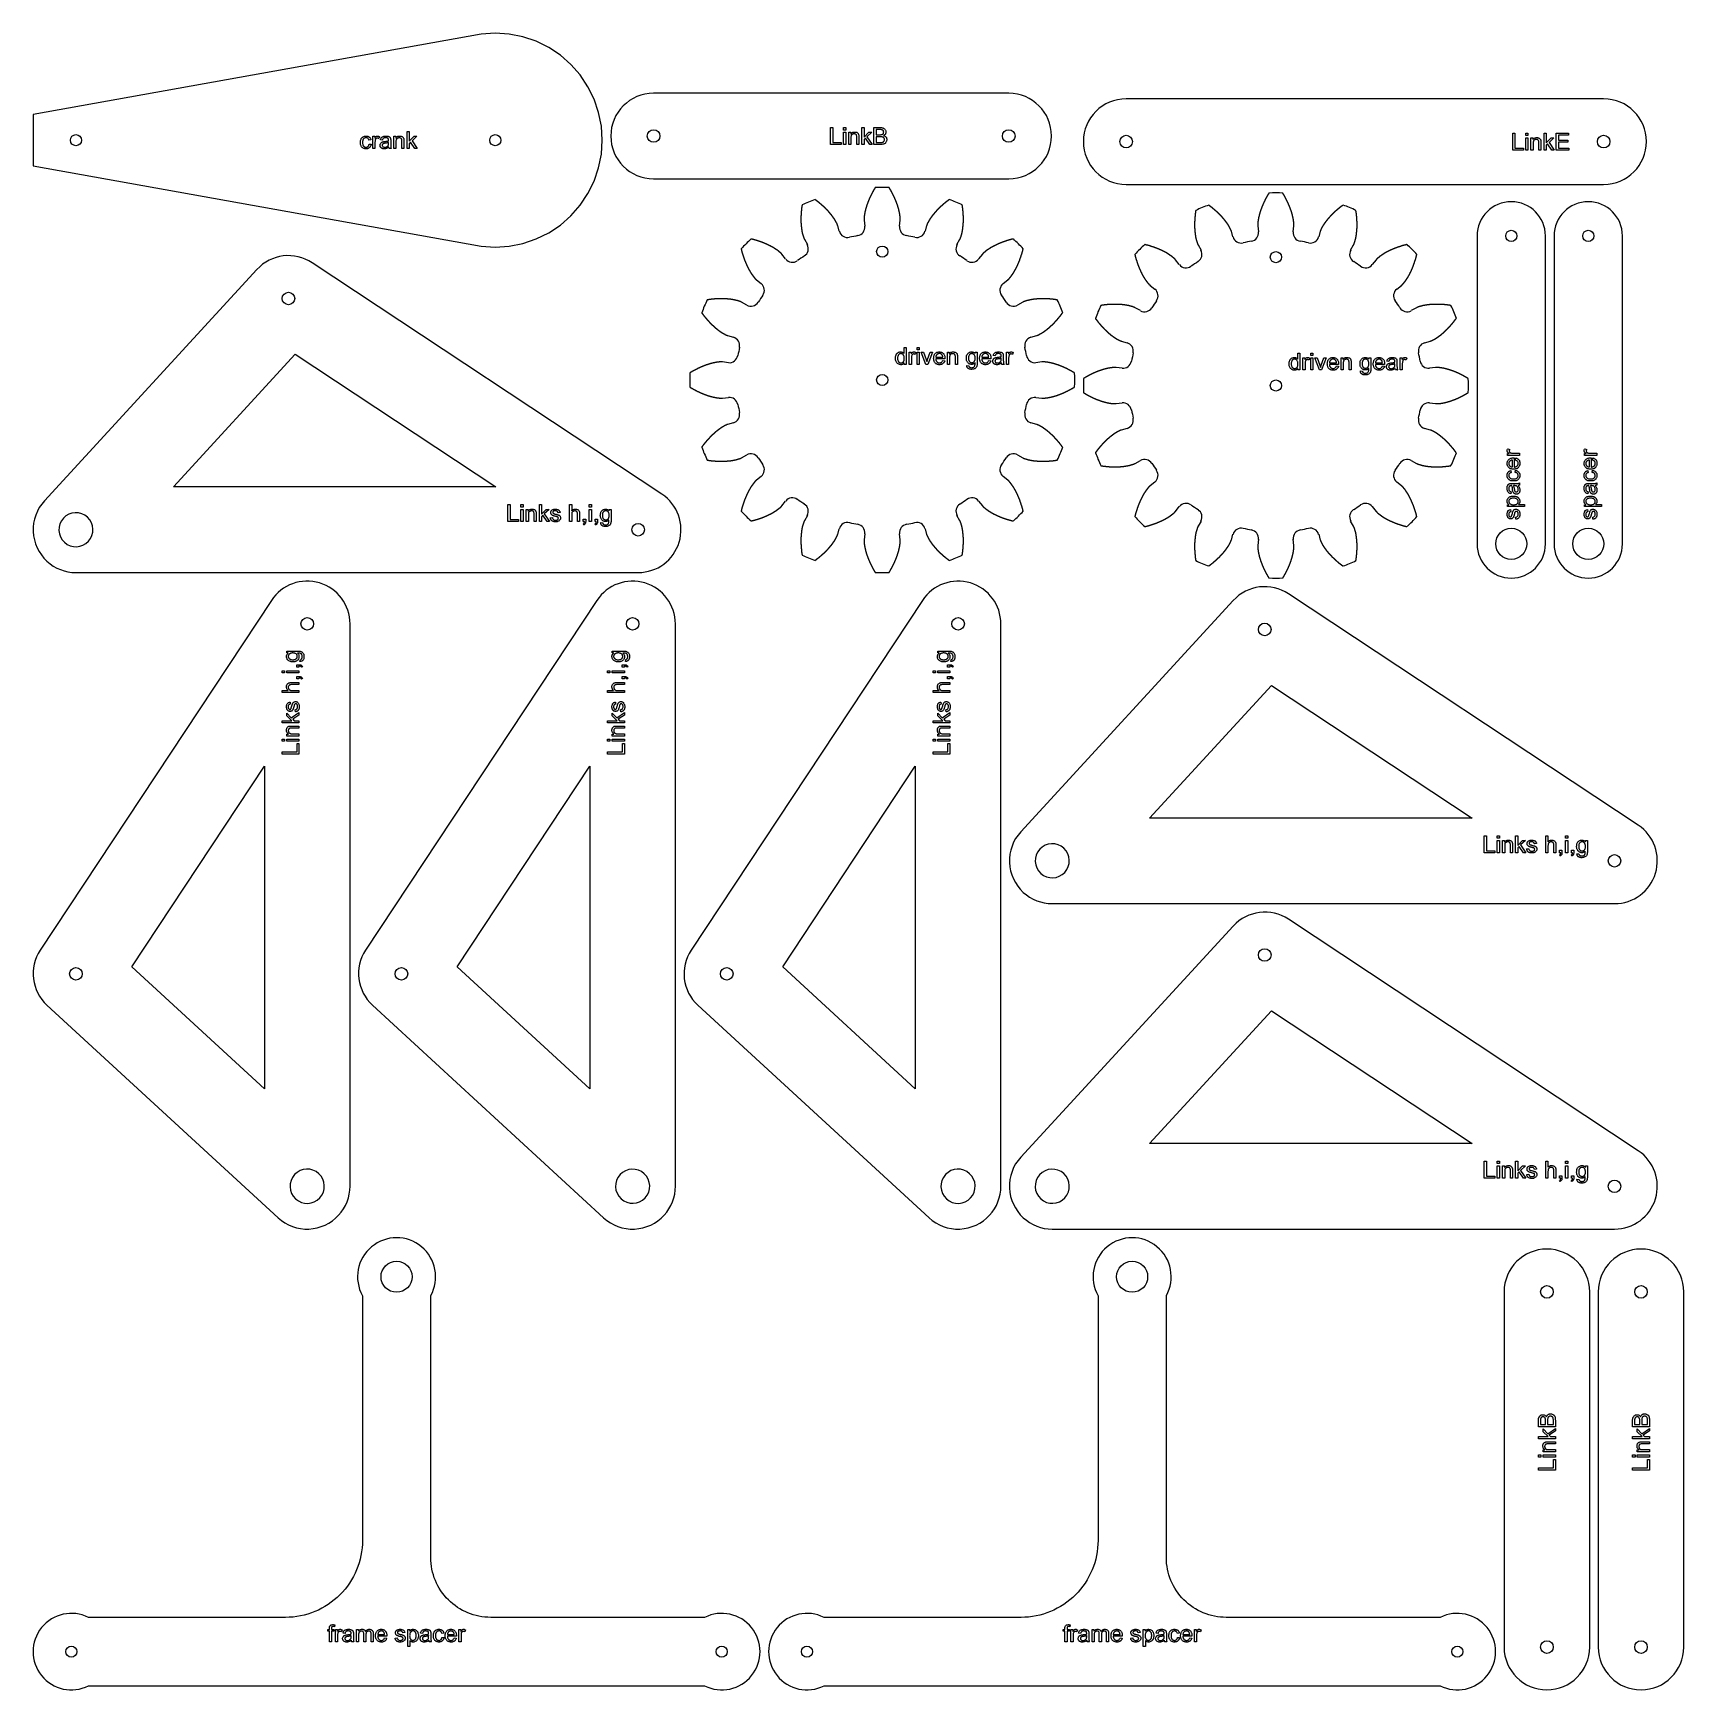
# Model space of a CAD drawing. Header units: millimetres. Extents: x 18 to 1175, y 18 to 1179.
import ezdxf

# ---------------------------------------------------------------- set-up
doc = ezdxf.new("R2010")
doc.units = ezdxf.units.MM
doc.layers.add('cut', color=5, linetype='Continuous', true_color=0x0000ff)
doc.layers.add('line engraving', color=1, linetype='Continuous', true_color=0xff0000)

msp = doc.modelspace()

# ---------------------------------------------------------------- linework, layer by layer
at = {"layer": 'cut', "color": 5, "true_color": 0x0000ff}
for p, q in [((600.6, 1048.3), (601.1, 1044.1)), ((625.4, 1044.1), (625.9, 1048.3)), ((558.7, 1035), (560.8, 1031.2)), ((583.2, 1040.5), (582.1, 1044.6)), ((644.4, 1044.6), (643.3, 1040.5)), ((665.7, 1031.2), (667.8, 1035)), ((859.2, 1036.6), (858.1, 1040.7)), ((876.6, 1044.4), (877.1, 1040.1)), ((901.4, 1040.1), (901.9, 1044.4)), ((920.4, 1040.7), (919.3, 1036.6)), ((545.6, 1021.1), (543, 1024.5)), ((683.5, 1024.5), (680.9, 1021.1)), ((834.7, 1031), (836.8, 1027.3)), ((941.7, 1027.3), (943.8, 1031)), ((821.6, 1017.2), (819, 1020.5)), ((959.5, 1020.5), (956.9, 1017.2)), ((525.1, 1006.6), (528.4, 1003.9)), ((698.1, 1003.9), (701.4, 1006.6)), ((801.1, 1002.6), (804.4, 1000)), ((974.1, 1000), (977.4, 1002.6)), ((518.3, 988.8), (514.6, 990.8)), ((711.9, 990.8), (708.2, 988.8)), ((794.3, 984.9), (790.6, 986.9)), ((987.9, 986.9), (984.2, 984.9)), ((504.9, 967.5), (509, 966.3)), ((717.5, 966.3), (721.6, 967.5)), ((780.9, 963.5), (785, 962.4)), ((993.5, 962.4), (997.6, 963.5)), ((505.5, 948.4), (501.2, 948.9)), ((725.3, 948.9), (721, 948.4)), ((781.5, 944.5), (777.2, 945)), ((1001.3, 945), (997, 944.5)), ((501.2, 923.6), (505.5, 924.1)), ((721, 924.1), (725.3, 923.6)), ((777.2, 919.7), (781.5, 920.2)), ((997, 920.2), (1001.3, 919.7)), ((509, 906.3), (504.9, 905.1)), ((721.6, 905.1), (717.5, 906.3)), ((785, 902.3), (780.9, 901.2)), ((997.6, 901.2), (993.5, 902.3)), ((514.6, 881.7), (518.3, 883.8)), ((708.2, 883.8), (711.9, 881.7)), ((790.6, 877.8), (794.3, 879.9)), ((984.2, 879.9), (987.9, 877.8)), ((528.4, 868.7), (525.1, 866)), ((701.4, 866), (698.1, 868.7)), ((804.4, 864.7), (801.1, 862.1)), ((977.4, 862.1), (974.1, 864.7)), ((543, 848.1), (545.6, 851.4)), ((680.9, 851.4), (683.5, 848.1)), ((560.8, 841.3), (558.7, 837.6)), ((667.8, 837.6), (665.7, 841.3)), ((819, 844.2), (821.6, 847.5)), ((836.8, 837.4), (834.7, 833.7)), ((943.8, 833.7), (941.7, 837.4)), ((956.9, 847.5), (959.5, 844.2)), ((582.1, 827.9), (583.2, 832)), ((601.1, 828.5), (600.6, 824.2)), ((625.9, 824.2), (625.4, 828.5)), ((643.3, 832), (644.4, 827.9)), ((858.1, 824), (859.2, 828.1)), ((919.3, 828.1), (920.4, 824)), ((877.1, 824.6), (876.6, 820.3)), ((901.9, 820.3), (901.4, 824.6))]:
    msp.add_line(p, q, dxfattribs=at)
for points in [[(342, 1029.4), (351.8, 1030.1), (361.4, 1032), (370.7, 1035.2), (379.5, 1039.5), (387.7, 1044.9), (395, 1051.4), (401.5, 1058.8), (406.9, 1066.9), (411.3, 1075.7), (414.4, 1085), (416.4, 1094.6), (417, 1104.4), (416.4, 1114.2), (414.4, 1123.8), (411.3, 1133.1), (406.9, 1141.9), (401.5, 1150.1), (395, 1157.5), (387.7, 1163.9), (379.5, 1169.4), (370.7, 1173.7), (361.4, 1176.9), (351.8, 1178.8), (342, 1179.4), (332.2, 1178.8), (18, 1122.4), (18, 1086.4), (332.2, 1030.1)], [(201.8, 954.3), (342.5, 861.3), (116.3, 861.3)], [(886.3, 722.2), (1027, 629.2), (800.8, 629.2)], [(87.1, 524.8), (180.2, 665.5), (180.2, 439.3)], [(315.3, 524.8), (408.3, 665.5), (408.3, 439.3)], [(543.5, 524.8), (636.5, 665.5), (636.5, 439.3)], [(886.3, 494.1), (1027, 401), (800.8, 401)]]:
    msp.add_lwpolyline(points, close=True, dxfattribs=at)
for points in [[(702, 1077.3, 1), (702, 1137.3), (453, 1137.3, 1), (453, 1077.3)], [(1119.1, 1133.4), (784.3, 1133.4, 1), (784.3, 1073.4), (1119.1, 1073.4, 1)], [(1030.3, 821.4, 1), (1078.3, 821.4), (1078.3, 1037.3, 0.999274), (1030.3, 1037.3)], [(1084.3, 821.4, 1), (1132.3, 821.4), (1132.3, 1037.3, 0.999274), (1084.3, 1037.3)], [(174.9, 1013.7), (25.9, 851.6, 0.414578), (27.7, 809.2, 0.188241), (48, 801.3), (442.2, 801.3, 0.743511), (458.8, 856.3), (213.6, 1018.5, 0.368358)], [(56.1, 840.1, 0.997265), (39.9, 822.5, 0.997265)], [(27.7, 498), (189.8, 348.9, 0.414578), (232.2, 350.8, 0.188241), (240.2, 371.1), (240.2, 765.3, 0.743511), (185.1, 781.8), (23, 536.6, 0.368358)], [(255.9, 498), (418, 348.9, 0.414578), (460.4, 350.8, 0.188241), (468.3, 371.1), (468.3, 765.3, 0.743511), (413.3, 781.8), (251.1, 536.6, 0.368358)], [(484, 498), (646.1, 348.9, 0.414578), (688.6, 350.8, 0.188241), (696.5, 371.1), (696.5, 765.3, 0.743511), (641.5, 781.8), (479.3, 536.6, 0.368358)], [(859.4, 781.7), (710.4, 619.5, 0.414578), (712.2, 577.1, 0.188241), (732.5, 569.2), (1126.7, 569.2, 0.743511), (1143.3, 624.2), (898.1, 786.4, 0.368358)], [(740.6, 608, 0.997265), (724.4, 590.4, 0.997265)], [(859.4, 553.5), (710.4, 391.4, 0.414578), (712.2, 349, 0.188241), (732.5, 341), (1126.7, 341, 0.743511), (1143.3, 396), (898.1, 558.2, 0.368358)], [(201.3, 379.2, 0.997265), (219, 362.9, 0.997265)], [(429.5, 379.2, 0.997265), (447.1, 362.9, 0.997265)], [(657.6, 379.2, 0.997265), (675.3, 362.9, 0.997265)], [(740.6, 379.9, 0.997265), (724.4, 362.2, 0.997265)], [(296.8, 110.8), (296.8, 294.4, 1.695342), (248.9, 294.3), (248.9, 122.8, -0.414214), (194.9, 68.8), (56.8, 68.8, 1.618034), (56.8, 20.8), (488.8, 20.8, 1.618034), (488.8, 68.8), (338.8, 68.8, -0.414214)], [(812.5, 110.8), (812.5, 294.4, 1.695342), (764.6, 294.3), (764.6, 122.8, -0.414214), (710.6, 68.8), (572.5, 68.8, 1.618034), (572.5, 20.8), (1004.5, 20.8, 1.618034), (1004.5, 68.8), (854.5, 68.8, -0.414214)], [(1109.3, 297, 1), (1049.3, 297), (1049.3, 48, 1), (1109.3, 48)], [(1175.3, 297, 1), (1115.3, 297), (1115.3, 48, 1), (1175.3, 48)]]:
    msp.add_lwpolyline(points, format="xyb", close=True, dxfattribs=at)
for centre, radius in [((48, 1104.4), 3.9), ((342, 1104.4), 3.9), ((453, 1107.3), 4.4), ((702, 1107.3), 4.4), ((784.3, 1103.4), 4.4), ((1119.1, 1103.4), 4.4), ((1054.3, 1037.3), 3.9), ((1108.3, 1037.3), 3.9), ((613.3, 1026.3), 3.9), ((889.3, 1022.4), 3.9), ((197, 993.4), 4.4), ((613.3, 936.3), 3.9), ((889.3, 932.4), 3.9), ((442.2, 831.3), 4.4), ((1054.3, 821.4), 10.9), ((1108.3, 821.4), 10.9), ((210.2, 765.3), 4.4), ((438.3, 765.3), 4.4), ((666.5, 765.3), 4.4), ((881.5, 761.4), 4.4), ((1126.7, 599.2), 4.4), ((881.5, 533.2), 4.4), ((48, 520), 4.4), ((276.2, 520), 4.4), ((504.3, 520), 4.4), ((1126.7, 371), 4.4), ((272.8, 307.6), 10.9), ((788.5, 307.6), 10.9), ((1079.3, 297), 4.4), ((1145.3, 297), 4.4), ((44.8, 44.8), 3.9), ((500.8, 44.8), 3.9), ((560.5, 44.8), 3.9), ((1016.5, 44.8), 3.9), ((1079.3, 48), 4.4), ((1145.3, 48), 4.4)]:
    msp.add_circle(centre, radius, dxfattribs=at)
for centre, radius, start, end in [((613.3, 936.3), 135, 87.9168, 92.0832), ((613.3, 936.3), 135, 110.4168, 114.5832), ((613.3, 936.3), 135, 65.4168, 69.5832), ((889.3, 932.4), 135, 110.4168, 114.5832), ((889.3, 932.4), 135, 87.9168, 92.0832), ((889.3, 932.4), 135, 65.4168, 69.5832), ((613.3, 936.3), 135, 132.9168, 137.0832), ((589, 1042.2), 6, -163.9431, -77.109), ((613.3, 936.3), 102.6, 99.609, 102.891), ((595.1, 1043.4), 6, -80.391, 6.4431), ((631.4, 1043.4), 6, 173.5569, -99.609), ((613.3, 936.3), 102.6, 77.109, 80.391), ((637.5, 1042.2), 6, -102.891, -16.0569), ((613.3, 936.3), 135, 42.9168, 47.0832), ((865, 1038.3), 6, -163.9431, -77.109), ((871.1, 1039.5), 6, -80.391, 6.4431), ((907.4, 1039.5), 6, 173.5569, -99.609), ((913.5, 1038.3), 6, -102.891, -16.0569), ((613.3, 936.3), 102.6, 122.109, 125.391), ((555.5, 1028.3), 6, -57.891, 28.9431), ((671, 1028.3), 6, 151.0569, -122.109), ((613.3, 936.3), 102.6, 54.609, 57.891), ((889.3, 932.4), 135, 132.9168, 137.0832), ((831.5, 1024.4), 6, -57.891, 28.9431), ((889.3, 932.4), 102.6, 99.609, 102.891), ((889.3, 932.4), 102.6, 77.109, 80.391), ((947, 1024.4), 6, 151.0569, -122.109), ((889.3, 932.4), 135, 42.9168, 47.0832), ((550.3, 1024.8), 6, -141.4431, -54.609), ((676.2, 1024.8), 6, -125.391, -38.5569), ((826.3, 1020.9), 6, -141.4431, -54.609), ((889.3, 932.4), 102.6, 122.109, 125.391), ((889.3, 932.4), 102.6, 54.609, 57.891), ((952.2, 1020.9), 6, -125.391, -38.5569), ((524.7, 999.2), 6, -35.391, 51.4431), ((701.8, 999.2), 6, 128.5569, -144.609), ((800.7, 995.3), 6, -35.391, 51.4431), ((977.8, 995.3), 6, 128.5569, -144.609), ((613.3, 936.3), 135, 155.4168, 159.5832), ((521.2, 994), 6, -118.9431, -32.109), ((613.3, 936.3), 102.6, 144.609, 147.891), ((613.3, 936.3), 102.6, 32.109, 35.391), ((705.3, 994), 6, -147.891, -61.0569), ((613.3, 936.3), 135, 20.4168, 24.5832), ((889.3, 932.4), 135, 155.4168, 159.5832), ((889.3, 932.4), 102.6, 144.609, 147.891), ((889.3, 932.4), 102.6, 32.109, 35.391), ((889.3, 932.4), 135, 20.4168, 24.5832), ((797.2, 990.1), 6, -118.9431, -32.109), ((981.3, 990.1), 6, -147.891, -61.0569), ((507.3, 960.5), 6, -12.891, 73.9431), ((719.2, 960.5), 6, 106.0569, -167.109), ((506.1, 954.4), 6, -96.4431, -9.609), ((613.3, 936.3), 102.6, 167.109, 170.391), ((613.3, 936.3), 102.6, 9.609, 12.891), ((720.4, 954.4), 6, -170.391, -83.5569), ((783.3, 956.6), 6, -12.891, 73.9431), ((889.3, 932.4), 102.6, 167.109, 170.391), ((995.2, 956.6), 6, 106.0569, -167.109), ((889.3, 932.4), 102.6, 9.609, 12.891), ((613.3, 936.3), 135, 177.9168, -177.9168), ((613.3, 936.3), 135, -2.0832, 2.0832), ((782.1, 950.5), 6, -96.4431, -9.609), ((996.4, 950.5), 6, -170.391, -83.5569), ((889.3, 932.4), 135, 177.9168, -177.9168), ((889.3, 932.4), 135, -2.0832, 2.0832), ((506.1, 918.1), 6, 9.609, 96.4431), ((613.3, 936.3), 102.6, -170.391, -167.109), ((613.3, 936.3), 102.6, -12.891, -9.609), ((720.4, 918.1), 6, 83.5569, 170.391), ((782.1, 914.2), 6, 9.609, 96.4431), ((996.4, 914.2), 6, 83.5569, 170.391), ((507.3, 912), 6, -73.9431, 12.891), ((719.2, 912), 6, 167.109, -106.0569), ((783.3, 908.1), 6, -73.9431, 12.891), ((889.3, 932.4), 102.6, -170.391, -167.109), ((995.2, 908.1), 6, 167.109, -106.0569), ((889.3, 932.4), 102.6, -12.891, -9.609), ((613.3, 936.3), 135, -159.5832, -155.4168), ((521.2, 878.5), 6, 32.109, 118.9431), ((705.3, 878.5), 6, 61.0569, 147.891), ((613.3, 936.3), 135, -24.5832, -20.4168), ((889.3, 932.4), 135, -159.5832, -155.4168), ((889.3, 932.4), 135, -24.5832, -20.4168), ((613.3, 936.3), 102.6, -147.891, -144.609), ((524.7, 873.4), 6, -51.4431, 35.391), ((701.8, 873.4), 6, 144.609, -128.5569), ((613.3, 936.3), 102.6, -35.391, -32.109), ((797.2, 874.6), 6, 32.109, 118.9431), ((889.3, 932.4), 102.6, -147.891, -144.609), ((800.7, 869.4), 6, -51.4431, 35.391), ((977.8, 869.4), 6, 144.609, -128.5569), ((889.3, 932.4), 102.6, -35.391, -32.109), ((981.3, 874.6), 6, 61.0569, 147.891), ((550.3, 847.7), 6, 54.609, 141.4431), ((613.3, 936.3), 102.6, -125.391, -122.109), ((555.5, 844.2), 6, -28.9431, 57.891), ((671, 844.2), 6, 122.109, -151.0569), ((613.3, 936.3), 102.6, -57.891, -54.609), ((676.2, 847.7), 6, 38.5569, 125.391), ((826.3, 843.8), 6, 54.609, 141.4431), ((889.3, 932.4), 102.6, -125.391, -122.109), ((889.3, 932.4), 102.6, -57.891, -54.609), ((952.2, 843.8), 6, 38.5569, 125.391), ((613.3, 936.3), 135, -137.0832, -132.9168), ((589, 830.4), 6, 77.109, 163.9431), ((637.5, 830.4), 6, 16.0569, 102.891), ((613.3, 936.3), 135, -47.0832, -42.9168), ((889.3, 932.4), 135, -137.0832, -132.9168), ((831.5, 840.3), 6, -28.9431, 57.891), ((947, 840.3), 6, 122.109, -151.0569), ((889.3, 932.4), 135, -47.0832, -42.9168), ((613.3, 936.3), 102.6, -102.891, -99.609), ((595.1, 829.2), 6, -6.4431, 80.391), ((631.4, 829.2), 6, 99.609, -173.5569), ((613.3, 936.3), 102.6, -80.391, -77.109), ((865, 826.4), 6, 77.109, 163.9431), ((889.3, 932.4), 102.6, -102.891, -99.609), ((871.1, 825.2), 6, -6.4431, 80.391), ((907.4, 825.2), 6, 99.609, -173.5569), ((889.3, 932.4), 102.6, -80.391, -77.109), ((913.5, 826.4), 6, 16.0569, 102.891), ((613.3, 936.3), 135, -114.5832, -110.4168), ((613.3, 936.3), 135, -69.5832, -65.4168), ((889.3, 932.4), 135, -114.5832, -110.4168), ((889.3, 932.4), 135, -69.5832, -65.4168), ((613.3, 936.3), 135, -92.0832, -87.9168), ((889.3, 932.4), 135, -92.0832, -87.9168)]:
    msp.add_arc(centre, radius, start, end, dxfattribs=at)
for points in [[(608.3, 1071.2), (608.3, 1071.1), (608.2, 1071), (608.1, 1070.8), (608, 1070.6), (607.8, 1070.2), (607.6, 1069.9), (607.4, 1069.6), (607.2, 1069.3), (607, 1069), (606.9, 1068.6), (606.7, 1068.3), (606.5, 1068), (606.3, 1067.7), (606.2, 1067.4), (606, 1067), (605.8, 1066.7), (605.7, 1066.4), (605.5, 1066.1), (605.4, 1065.8), (605.2, 1065.4), (605, 1065.1), (604.9, 1064.8), (604.7, 1064.5), (604.6, 1064.1), (604.4, 1063.8), (604.3, 1063.5), (604.2, 1063.2), (604, 1062.8), (603.9, 1062.5), (603.7, 1062.2), (603.6, 1061.9), (603.5, 1061.5), (603.4, 1061.2), (603.2, 1060.9), (603.1, 1060.5), (603, 1060.2), (602.9, 1059.9), (602.7, 1059.6), (602.6, 1059.2), (602.5, 1058.9), (602.4, 1058.6), (602.3, 1058.2), (602.2, 1057.9), (602.1, 1057.6), (602, 1057.2), (601.9, 1056.9), (601.8, 1056.6), (601.7, 1056.3), (601.6, 1055.9), (601.5, 1055.6), (601.5, 1055.3), (601.4, 1054.9), (601.3, 1054.6), (601.2, 1054.3), (601.2, 1053.9), (601.1, 1053.6), (601, 1053.3), (601, 1052.9), (600.9, 1052.6), (600.8, 1052.3), (600.8, 1052), (600.8, 1051.6), (600.7, 1051.3), (600.7, 1051), (600.7, 1050.6), (600.6, 1050.3), (600.6, 1050), (600.6, 1049.6), (600.6, 1049.3), (600.6, 1049), (600.6, 1048.7), (600.6, 1048.5), (600.6, 1048.4), (600.6, 1048.3)], [(625.9, 1048.3), (625.9, 1048.4), (625.9, 1048.5), (625.9, 1048.7), (625.9, 1049), (625.9, 1049.3), (625.9, 1049.6), (625.9, 1050), (625.9, 1050.3), (625.8, 1050.6), (625.8, 1051), (625.8, 1051.3), (625.7, 1051.6), (625.7, 1052), (625.7, 1052.3), (625.6, 1052.6), (625.5, 1052.9), (625.5, 1053.3), (625.4, 1053.6), (625.3, 1053.9), (625.3, 1054.3), (625.2, 1054.6), (625.1, 1054.9), (625, 1055.3), (625, 1055.6), (624.9, 1055.9), (624.8, 1056.3), (624.7, 1056.6), (624.6, 1056.9), (624.5, 1057.2), (624.4, 1057.6), (624.3, 1057.9), (624.2, 1058.2), (624.1, 1058.6), (624, 1058.9), (623.9, 1059.2), (623.8, 1059.6), (623.6, 1059.9), (623.5, 1060.2), (623.4, 1060.5), (623.3, 1060.9), (623.2, 1061.2), (623, 1061.5), (622.9, 1061.9), (622.8, 1062.2), (622.6, 1062.5), (622.5, 1062.8), (622.3, 1063.2), (622.2, 1063.5), (622.1, 1063.8), (621.9, 1064.1), (621.8, 1064.5), (621.6, 1064.8), (621.5, 1065.1), (621.3, 1065.4), (621.1, 1065.8), (621, 1066.1), (620.8, 1066.4), (620.7, 1066.7), (620.5, 1067), (620.3, 1067.4), (620.2, 1067.7), (620, 1068), (619.8, 1068.3), (619.6, 1068.6), (619.5, 1069), (619.3, 1069.3), (619.1, 1069.6), (618.9, 1069.9), (618.7, 1070.2), (618.5, 1070.6), (618.4, 1070.8), (618.3, 1071), (618.2, 1071.1), (618.2, 1071.2)], [(557.1, 1059), (557.1, 1059), (557.1, 1058.8), (557, 1058.6), (557, 1058.3), (556.9, 1057.9), (556.9, 1057.6), (556.8, 1057.2), (556.8, 1056.9), (556.7, 1056.5), (556.7, 1056.1), (556.7, 1055.8), (556.6, 1055.4), (556.6, 1055), (556.6, 1054.7), (556.5, 1054.3), (556.5, 1054), (556.5, 1053.6), (556.4, 1053.2), (556.4, 1052.9), (556.4, 1052.5), (556.4, 1052.2), (556.4, 1051.8), (556.3, 1051.4), (556.3, 1051.1), (556.3, 1050.7), (556.3, 1050.4), (556.3, 1050), (556.3, 1049.7), (556.3, 1049.3), (556.3, 1049), (556.3, 1048.6), (556.3, 1048.3), (556.3, 1047.9), (556.3, 1047.5), (556.3, 1047.2), (556.3, 1046.8), (556.3, 1046.5), (556.4, 1046.1), (556.4, 1045.8), (556.4, 1045.5), (556.4, 1045.1), (556.5, 1044.8), (556.5, 1044.4), (556.5, 1044.1), (556.6, 1043.7), (556.6, 1043.4), (556.6, 1043), (556.7, 1042.7), (556.7, 1042.4), (556.8, 1042), (556.8, 1041.7), (556.9, 1041.4), (556.9, 1041), (557, 1040.7), (557, 1040.4), (557.1, 1040), (557.2, 1039.7), (557.2, 1039.4), (557.3, 1039), (557.4, 1038.7), (557.5, 1038.4), (557.6, 1038.1), (557.7, 1037.7), (557.8, 1037.4), (557.9, 1037.1), (558, 1036.8), (558.1, 1036.5), (558.2, 1036.2), (558.3, 1035.9), (558.4, 1035.5), (558.5, 1035.3), (558.6, 1035.1), (558.6, 1035), (558.7, 1035)], [(582.1, 1044.6), (582, 1044.7), (582, 1044.8), (581.9, 1045), (581.8, 1045.3), (581.7, 1045.6), (581.6, 1045.9), (581.4, 1046.2), (581.3, 1046.5), (581.1, 1046.7), (581, 1047), (580.8, 1047.3), (580.7, 1047.6), (580.5, 1047.9), (580.3, 1048.2), (580.1, 1048.5), (580, 1048.8), (579.8, 1049.1), (579.6, 1049.3), (579.4, 1049.6), (579.2, 1049.9), (579, 1050.2), (578.8, 1050.4), (578.6, 1050.7), (578.4, 1051), (578.2, 1051.3), (578, 1051.5), (577.8, 1051.8), (577.6, 1052.1), (577.4, 1052.3), (577.1, 1052.6), (576.9, 1052.9), (576.7, 1053.1), (576.5, 1053.4), (576.2, 1053.7), (576, 1053.9), (575.8, 1054.2), (575.6, 1054.5), (575.3, 1054.7), (575.1, 1055), (574.8, 1055.2), (574.6, 1055.5), (574.3, 1055.7), (574.1, 1056), (573.9, 1056.2), (573.6, 1056.5), (573.4, 1056.7), (573.1, 1057), (572.8, 1057.2), (572.6, 1057.5), (572.3, 1057.7), (572.1, 1058), (571.8, 1058.2), (571.5, 1058.4), (571.3, 1058.7), (571, 1058.9), (570.7, 1059.2), (570.4, 1059.4), (570.2, 1059.6), (569.9, 1059.9), (569.6, 1060.1), (569.3, 1060.3), (569.1, 1060.6), (568.8, 1060.8), (568.5, 1061), (568.2, 1061.2), (567.9, 1061.5), (567.6, 1061.7), (567.3, 1061.9), (567, 1062.1), (566.8, 1062.4), (566.5, 1062.5), (566.3, 1062.7), (566.2, 1062.8), (566.2, 1062.8)], [(660.3, 1062.8), (660.3, 1062.8), (660.2, 1062.7), (660, 1062.5), (659.8, 1062.4), (659.5, 1062.1), (659.2, 1061.9), (658.9, 1061.7), (658.6, 1061.5), (658.3, 1061.2), (658, 1061), (657.7, 1060.8), (657.4, 1060.6), (657.2, 1060.3), (656.9, 1060.1), (656.6, 1059.9), (656.3, 1059.6), (656.1, 1059.4), (655.8, 1059.2), (655.5, 1058.9), (655.2, 1058.7), (655, 1058.4), (654.7, 1058.2), (654.4, 1058), (654.2, 1057.7), (653.9, 1057.5), (653.7, 1057.2), (653.4, 1057), (653.2, 1056.7), (652.9, 1056.5), (652.6, 1056.2), (652.4, 1056), (652.2, 1055.7), (651.9, 1055.5), (651.7, 1055.2), (651.4, 1055), (651.2, 1054.7), (651, 1054.5), (650.7, 1054.2), (650.5, 1053.9), (650.3, 1053.7), (650, 1053.4), (649.8, 1053.1), (649.6, 1052.9), (649.4, 1052.6), (649.1, 1052.3), (648.9, 1052.1), (648.7, 1051.8), (648.5, 1051.5), (648.3, 1051.3), (648.1, 1051), (647.9, 1050.7), (647.7, 1050.4), (647.5, 1050.2), (647.3, 1049.9), (647.1, 1049.6), (646.9, 1049.3), (646.7, 1049.1), (646.5, 1048.8), (646.4, 1048.5), (646.2, 1048.2), (646, 1047.9), (645.8, 1047.6), (645.7, 1047.3), (645.5, 1047), (645.4, 1046.7), (645.2, 1046.5), (645.1, 1046.2), (644.9, 1045.9), (644.8, 1045.6), (644.7, 1045.3), (644.6, 1045), (644.5, 1044.8), (644.5, 1044.7), (644.4, 1044.6)], [(667.8, 1035), (667.9, 1035), (667.9, 1035.1), (668, 1035.3), (668.1, 1035.5), (668.2, 1035.9), (668.3, 1036.2), (668.4, 1036.5), (668.6, 1036.8), (668.7, 1037.1), (668.7, 1037.4), (668.8, 1037.7), (668.9, 1038.1), (669, 1038.4), (669.1, 1038.7), (669.2, 1039), (669.3, 1039.4), (669.3, 1039.7), (669.4, 1040), (669.5, 1040.4), (669.5, 1040.7), (669.6, 1041), (669.6, 1041.4), (669.7, 1041.7), (669.7, 1042), (669.8, 1042.4), (669.8, 1042.7), (669.9, 1043), (669.9, 1043.4), (669.9, 1043.7), (670, 1044.1), (670, 1044.4), (670, 1044.8), (670.1, 1045.1), (670.1, 1045.5), (670.1, 1045.8), (670.1, 1046.1), (670.2, 1046.5), (670.2, 1046.8), (670.2, 1047.2), (670.2, 1047.5), (670.2, 1047.9), (670.2, 1048.3), (670.2, 1048.6), (670.2, 1049), (670.2, 1049.3), (670.2, 1049.7), (670.2, 1050), (670.2, 1050.4), (670.2, 1050.7), (670.2, 1051.1), (670.2, 1051.4), (670.1, 1051.8), (670.1, 1052.2), (670.1, 1052.5), (670.1, 1052.9), (670.1, 1053.2), (670, 1053.6), (670, 1054), (670, 1054.3), (670, 1054.7), (669.9, 1055), (669.9, 1055.4), (669.8, 1055.8), (669.8, 1056.1), (669.8, 1056.5), (669.7, 1056.9), (669.7, 1057.2), (669.6, 1057.6), (669.6, 1057.9), (669.5, 1058.3), (669.5, 1058.6), (669.4, 1058.8), (669.4, 1059), (669.4, 1059)], [(858.1, 1040.7), (858, 1040.8), (858, 1040.9), (857.9, 1041.1), (857.8, 1041.3), (857.7, 1041.6), (857.6, 1041.9), (857.4, 1042.2), (857.3, 1042.5), (857.1, 1042.8), (857, 1043.1), (856.8, 1043.4), (856.7, 1043.7), (856.5, 1044), (856.3, 1044.3), (856.1, 1044.6), (856, 1044.8), (855.8, 1045.1), (855.6, 1045.4), (855.4, 1045.7), (855.2, 1046), (855, 1046.2), (854.8, 1046.5), (854.6, 1046.8), (854.4, 1047.1), (854.2, 1047.3), (854, 1047.6), (853.8, 1047.9), (853.6, 1048.2), (853.4, 1048.4), (853.1, 1048.7), (852.9, 1049), (852.7, 1049.2), (852.5, 1049.5), (852.2, 1049.7), (852, 1050), (851.8, 1050.3), (851.6, 1050.5), (851.3, 1050.8), (851.1, 1051), (850.8, 1051.3), (850.6, 1051.6), (850.3, 1051.8), (850.1, 1052.1), (849.9, 1052.3), (849.6, 1052.6), (849.4, 1052.8), (849.1, 1053.1), (848.8, 1053.3), (848.6, 1053.5), (848.3, 1053.8), (848.1, 1054), (847.8, 1054.3), (847.5, 1054.5), (847.3, 1054.8), (847, 1055), (846.7, 1055.2), (846.4, 1055.5), (846.2, 1055.7), (845.9, 1055.9), (845.6, 1056.2), (845.3, 1056.4), (845.1, 1056.6), (844.8, 1056.9), (844.5, 1057.1), (844.2, 1057.3), (843.9, 1057.5), (843.6, 1057.8), (843.3, 1058), (843, 1058.2), (842.8, 1058.4), (842.5, 1058.6), (842.3, 1058.7), (842.2, 1058.8), (842.2, 1058.9)], [(884.3, 1067.3), (884.3, 1067.2), (884.2, 1067.1), (884.1, 1066.9), (884, 1066.6), (883.8, 1066.3), (883.6, 1066), (883.4, 1065.7), (883.2, 1065.4), (883, 1065), (882.9, 1064.7), (882.7, 1064.4), (882.5, 1064.1), (882.3, 1063.8), (882.2, 1063.4), (882, 1063.1), (881.8, 1062.8), (881.7, 1062.5), (881.5, 1062.2), (881.4, 1061.8), (881.2, 1061.5), (881, 1061.2), (880.9, 1060.9), (880.7, 1060.5), (880.6, 1060.2), (880.4, 1059.9), (880.3, 1059.6), (880.2, 1059.2), (880, 1058.9), (879.9, 1058.6), (879.7, 1058.3), (879.6, 1057.9), (879.5, 1057.6), (879.4, 1057.3), (879.2, 1056.9), (879.1, 1056.6), (879, 1056.3), (878.9, 1056), (878.7, 1055.6), (878.6, 1055.3), (878.5, 1055), (878.4, 1054.6), (878.3, 1054.3), (878.2, 1054), (878.1, 1053.7), (878, 1053.3), (877.9, 1053), (877.8, 1052.7), (877.7, 1052.3), (877.6, 1052), (877.5, 1051.7), (877.5, 1051.3), (877.4, 1051), (877.3, 1050.7), (877.2, 1050.3), (877.2, 1050), (877.1, 1049.7), (877, 1049.4), (877, 1049), (876.9, 1048.7), (876.8, 1048.4), (876.8, 1048), (876.8, 1047.7), (876.7, 1047.4), (876.7, 1047), (876.7, 1046.7), (876.6, 1046.4), (876.6, 1046), (876.6, 1045.7), (876.6, 1045.4), (876.6, 1045.1), (876.6, 1044.8), (876.6, 1044.6), (876.6, 1044.5), (876.6, 1044.4)], [(901.9, 1044.4), (901.9, 1044.5), (901.9, 1044.6), (901.9, 1044.8), (901.9, 1045.1), (901.9, 1045.4), (901.9, 1045.7), (901.9, 1046), (901.9, 1046.4), (901.8, 1046.7), (901.8, 1047), (901.8, 1047.4), (901.7, 1047.7), (901.7, 1048), (901.7, 1048.4), (901.6, 1048.7), (901.5, 1049), (901.5, 1049.4), (901.4, 1049.7), (901.3, 1050), (901.3, 1050.3), (901.2, 1050.7), (901.1, 1051), (901, 1051.3), (901, 1051.7), (900.9, 1052), (900.8, 1052.3), (900.7, 1052.7), (900.6, 1053), (900.5, 1053.3), (900.4, 1053.7), (900.3, 1054), (900.2, 1054.3), (900.1, 1054.6), (900, 1055), (899.9, 1055.3), (899.8, 1055.6), (899.6, 1056), (899.5, 1056.3), (899.4, 1056.6), (899.3, 1056.9), (899.2, 1057.3), (899, 1057.6), (898.9, 1057.9), (898.8, 1058.3), (898.6, 1058.6), (898.5, 1058.9), (898.3, 1059.2), (898.2, 1059.6), (898.1, 1059.9), (897.9, 1060.2), (897.8, 1060.5), (897.6, 1060.9), (897.5, 1061.2), (897.3, 1061.5), (897.1, 1061.8), (897, 1062.2), (896.8, 1062.5), (896.7, 1062.8), (896.5, 1063.1), (896.3, 1063.4), (896.2, 1063.8), (896, 1064.1), (895.8, 1064.4), (895.6, 1064.7), (895.5, 1065), (895.3, 1065.4), (895.1, 1065.7), (894.9, 1066), (894.7, 1066.3), (894.5, 1066.6), (894.4, 1066.9), (894.3, 1067.1), (894.2, 1067.2), (894.2, 1067.3)], [(936.3, 1058.9), (936.3, 1058.8), (936.2, 1058.7), (936, 1058.6), (935.8, 1058.4), (935.5, 1058.2), (935.2, 1058), (934.9, 1057.8), (934.6, 1057.5), (934.3, 1057.3), (934, 1057.1), (933.7, 1056.9), (933.4, 1056.6), (933.2, 1056.4), (932.9, 1056.2), (932.6, 1055.9), (932.3, 1055.7), (932.1, 1055.5), (931.8, 1055.2), (931.5, 1055), (931.2, 1054.8), (931, 1054.5), (930.7, 1054.3), (930.4, 1054), (930.2, 1053.8), (929.9, 1053.5), (929.7, 1053.3), (929.4, 1053.1), (929.2, 1052.8), (928.9, 1052.6), (928.6, 1052.3), (928.4, 1052.1), (928.2, 1051.8), (927.9, 1051.6), (927.7, 1051.3), (927.4, 1051), (927.2, 1050.8), (927, 1050.5), (926.7, 1050.3), (926.5, 1050), (926.3, 1049.7), (926, 1049.5), (925.8, 1049.2), (925.6, 1049), (925.4, 1048.7), (925.1, 1048.4), (924.9, 1048.2), (924.7, 1047.9), (924.5, 1047.6), (924.3, 1047.3), (924.1, 1047.1), (923.9, 1046.8), (923.7, 1046.5), (923.5, 1046.2), (923.3, 1046), (923.1, 1045.7), (922.9, 1045.4), (922.7, 1045.1), (922.5, 1044.8), (922.4, 1044.6), (922.2, 1044.3), (922, 1044), (921.8, 1043.7), (921.7, 1043.4), (921.5, 1043.1), (921.4, 1042.8), (921.2, 1042.5), (921.1, 1042.2), (920.9, 1041.9), (920.8, 1041.6), (920.7, 1041.3), (920.6, 1041.1), (920.5, 1040.9), (920.5, 1040.8), (920.4, 1040.7)], [(833.1, 1055.1), (833.1, 1055), (833.1, 1054.9), (833, 1054.7), (833, 1054.4), (832.9, 1054), (832.9, 1053.7), (832.8, 1053.3), (832.8, 1052.9), (832.7, 1052.6), (832.7, 1052.2), (832.7, 1051.8), (832.6, 1051.5), (832.6, 1051.1), (832.6, 1050.8), (832.5, 1050.4), (832.5, 1050), (832.5, 1049.7), (832.4, 1049.3), (832.4, 1049), (832.4, 1048.6), (832.4, 1048.2), (832.4, 1047.9), (832.3, 1047.5), (832.3, 1047.2), (832.3, 1046.8), (832.3, 1046.5), (832.3, 1046.1), (832.3, 1045.7), (832.3, 1045.4), (832.3, 1045), (832.3, 1044.7), (832.3, 1044.3), (832.3, 1044), (832.3, 1043.6), (832.3, 1043.3), (832.3, 1042.9), (832.3, 1042.6), (832.4, 1042.2), (832.4, 1041.9), (832.4, 1041.5), (832.4, 1041.2), (832.5, 1040.8), (832.5, 1040.5), (832.5, 1040.2), (832.6, 1039.8), (832.6, 1039.5), (832.6, 1039.1), (832.7, 1038.8), (832.7, 1038.4), (832.8, 1038.1), (832.8, 1037.8), (832.9, 1037.4), (832.9, 1037.1), (833, 1036.8), (833, 1036.4), (833.1, 1036.1), (833.2, 1035.8), (833.2, 1035.4), (833.3, 1035.1), (833.4, 1034.8), (833.5, 1034.5), (833.6, 1034.1), (833.7, 1033.8), (833.8, 1033.5), (833.9, 1033.2), (834, 1032.9), (834.1, 1032.6), (834.2, 1032.2), (834.3, 1031.9), (834.4, 1031.6), (834.5, 1031.4), (834.6, 1031.2), (834.6, 1031.1), (834.7, 1031)], [(943.8, 1031), (943.9, 1031.1), (943.9, 1031.2), (944, 1031.4), (944.1, 1031.6), (944.2, 1031.9), (944.3, 1032.2), (944.4, 1032.6), (944.6, 1032.9), (944.7, 1033.2), (944.7, 1033.5), (944.8, 1033.8), (944.9, 1034.1), (945, 1034.5), (945.1, 1034.8), (945.2, 1035.1), (945.3, 1035.4), (945.3, 1035.8), (945.4, 1036.1), (945.5, 1036.4), (945.5, 1036.8), (945.6, 1037.1), (945.6, 1037.4), (945.7, 1037.8), (945.7, 1038.1), (945.8, 1038.4), (945.8, 1038.8), (945.9, 1039.1), (945.9, 1039.5), (945.9, 1039.8), (946, 1040.2), (946, 1040.5), (946, 1040.8), (946.1, 1041.2), (946.1, 1041.5), (946.1, 1041.9), (946.1, 1042.2), (946.2, 1042.6), (946.2, 1042.9), (946.2, 1043.3), (946.2, 1043.6), (946.2, 1044), (946.2, 1044.3), (946.2, 1044.7), (946.2, 1045), (946.2, 1045.4), (946.2, 1045.7), (946.2, 1046.1), (946.2, 1046.5), (946.2, 1046.8), (946.2, 1047.2), (946.2, 1047.5), (946.1, 1047.9), (946.1, 1048.2), (946.1, 1048.6), (946.1, 1049), (946.1, 1049.3), (946, 1049.7), (946, 1050), (946, 1050.4), (946, 1050.8), (945.9, 1051.1), (945.9, 1051.5), (945.8, 1051.8), (945.8, 1052.2), (945.8, 1052.6), (945.7, 1052.9), (945.7, 1053.3), (945.6, 1053.7), (945.6, 1054), (945.5, 1054.4), (945.5, 1054.7), (945.4, 1054.9), (945.4, 1055), (945.4, 1055.1)], [(543, 1024.5), (542.9, 1024.5), (542.8, 1024.6), (542.7, 1024.8), (542.5, 1024.9), (542.3, 1025.2), (542.1, 1025.4), (541.8, 1025.6), (541.6, 1025.8), (541.3, 1026), (541, 1026.3), (540.8, 1026.5), (540.5, 1026.7), (540.3, 1026.9), (540, 1027.1), (539.7, 1027.3), (539.4, 1027.5), (539.2, 1027.7), (538.9, 1027.8), (538.6, 1028), (538.3, 1028.2), (538, 1028.4), (537.7, 1028.6), (537.5, 1028.8), (537.2, 1028.9), (536.9, 1029.1), (536.6, 1029.3), (536.3, 1029.4), (536, 1029.6), (535.7, 1029.8), (535.4, 1029.9), (535.1, 1030.1), (534.8, 1030.3), (534.4, 1030.4), (534.1, 1030.6), (533.8, 1030.7), (533.5, 1030.9), (533.2, 1031), (532.9, 1031.2), (532.6, 1031.3), (532.2, 1031.5), (531.9, 1031.6), (531.6, 1031.7), (531.3, 1031.9), (530.9, 1032), (530.6, 1032.2), (530.3, 1032.3), (530, 1032.4), (529.6, 1032.6), (529.3, 1032.7), (529, 1032.8), (528.6, 1032.9), (528.3, 1033.1), (528, 1033.2), (527.6, 1033.3), (527.3, 1033.4), (526.9, 1033.5), (526.6, 1033.6), (526.2, 1033.8), (525.9, 1033.9), (525.6, 1034), (525.2, 1034.1), (524.9, 1034.2), (524.5, 1034.3), (524.2, 1034.4), (523.8, 1034.5), (523.5, 1034.6), (523.1, 1034.7), (522.8, 1034.8), (522.4, 1034.9), (522, 1035), (521.8, 1035), (521.5, 1035.1), (521.4, 1035.1), (521.3, 1035.1)], [(705.2, 1035.1), (705.1, 1035.1), (705, 1035.1), (704.7, 1035), (704.5, 1035), (704.1, 1034.9), (703.7, 1034.8), (703.4, 1034.7), (703, 1034.6), (702.7, 1034.5), (702.3, 1034.4), (702, 1034.3), (701.6, 1034.2), (701.3, 1034.1), (700.9, 1034), (700.6, 1033.9), (700.3, 1033.8), (699.9, 1033.6), (699.6, 1033.5), (699.2, 1033.4), (698.9, 1033.3), (698.5, 1033.2), (698.2, 1033.1), (697.9, 1032.9), (697.5, 1032.8), (697.2, 1032.7), (696.9, 1032.6), (696.5, 1032.4), (696.2, 1032.3), (695.9, 1032.2), (695.6, 1032), (695.2, 1031.9), (694.9, 1031.7), (694.6, 1031.6), (694.3, 1031.5), (693.9, 1031.3), (693.6, 1031.2), (693.3, 1031), (693, 1030.9), (692.7, 1030.7), (692.4, 1030.6), (692.1, 1030.4), (691.7, 1030.3), (691.4, 1030.1), (691.1, 1029.9), (690.8, 1029.8), (690.5, 1029.6), (690.2, 1029.4), (689.9, 1029.3), (689.6, 1029.1), (689.3, 1028.9), (689, 1028.8), (688.8, 1028.6), (688.5, 1028.4), (688.2, 1028.2), (687.9, 1028), (687.6, 1027.8), (687.3, 1027.7), (687.1, 1027.5), (686.8, 1027.3), (686.5, 1027.1), (686.2, 1026.9), (686, 1026.7), (685.7, 1026.5), (685.5, 1026.3), (685.2, 1026), (685, 1025.8), (684.7, 1025.6), (684.4, 1025.4), (684.2, 1025.2), (684, 1024.9), (683.8, 1024.8), (683.7, 1024.6), (683.6, 1024.5), (683.5, 1024.5)], [(514.4, 1028.2), (514.4, 1028.1), (514.4, 1028), (514.5, 1027.8), (514.6, 1027.5), (514.7, 1027.1), (514.7, 1026.8), (514.8, 1026.4), (514.9, 1026.1), (515, 1025.7), (515.1, 1025.4), (515.2, 1025), (515.3, 1024.7), (515.4, 1024.3), (515.6, 1024), (515.7, 1023.6), (515.8, 1023.3), (515.9, 1022.9), (516, 1022.6), (516.1, 1022.2), (516.2, 1021.9), (516.4, 1021.6), (516.5, 1021.2), (516.6, 1020.9), (516.7, 1020.6), (516.8, 1020.2), (517, 1019.9), (517.1, 1019.6), (517.2, 1019.2), (517.4, 1018.9), (517.5, 1018.6), (517.6, 1018.3), (517.8, 1017.9), (517.9, 1017.6), (518.1, 1017.3), (518.2, 1017), (518.4, 1016.6), (518.5, 1016.3), (518.6, 1016), (518.8, 1015.7), (519, 1015.4), (519.1, 1015.1), (519.3, 1014.8), (519.4, 1014.5), (519.6, 1014.2), (519.7, 1013.9), (519.9, 1013.6), (520.1, 1013.3), (520.2, 1013), (520.4, 1012.7), (520.6, 1012.4), (520.8, 1012.1), (520.9, 1011.8), (521.1, 1011.5), (521.3, 1011.2), (521.5, 1010.9), (521.7, 1010.6), (521.9, 1010.4), (522.1, 1010.1), (522.3, 1009.8), (522.5, 1009.5), (522.7, 1009.3), (522.9, 1009), (523.1, 1008.7), (523.3, 1008.5), (523.5, 1008.2), (523.7, 1008), (523.9, 1007.7), (524.1, 1007.5), (524.3, 1007.2), (524.6, 1007), (524.8, 1006.8), (524.9, 1006.7), (525, 1006.6), (525.1, 1006.6)], [(701.4, 1006.6), (701.5, 1006.6), (701.6, 1006.7), (701.7, 1006.8), (701.9, 1007), (702.2, 1007.2), (702.4, 1007.5), (702.6, 1007.7), (702.8, 1008), (703, 1008.2), (703.2, 1008.5), (703.4, 1008.7), (703.6, 1009), (703.9, 1009.3), (704.1, 1009.5), (704.2, 1009.8), (704.4, 1010.1), (704.6, 1010.4), (704.8, 1010.6), (705, 1010.9), (705.2, 1011.2), (705.4, 1011.5), (705.6, 1011.8), (705.7, 1012.1), (705.9, 1012.4), (706.1, 1012.7), (706.3, 1013), (706.4, 1013.3), (706.6, 1013.6), (706.8, 1013.9), (706.9, 1014.2), (707.1, 1014.5), (707.2, 1014.8), (707.4, 1015.1), (707.5, 1015.4), (707.7, 1015.7), (707.9, 1016), (708, 1016.3), (708.2, 1016.6), (708.3, 1017), (708.4, 1017.3), (708.6, 1017.6), (708.7, 1017.9), (708.9, 1018.3), (709, 1018.6), (709.1, 1018.9), (709.3, 1019.2), (709.4, 1019.6), (709.5, 1019.9), (709.7, 1020.2), (709.8, 1020.6), (709.9, 1020.9), (710, 1021.2), (710.1, 1021.6), (710.3, 1021.9), (710.4, 1022.2), (710.5, 1022.6), (710.6, 1022.9), (710.7, 1023.3), (710.8, 1023.6), (710.9, 1024), (711.1, 1024.3), (711.2, 1024.7), (711.3, 1025), (711.4, 1025.4), (711.5, 1025.7), (711.6, 1026.1), (711.7, 1026.4), (711.8, 1026.8), (711.8, 1027.1), (711.9, 1027.5), (712, 1027.8), (712.1, 1028), (712.1, 1028.1), (712.1, 1028.2)], [(790.4, 1024.3), (790.4, 1024.2), (790.4, 1024.1), (790.5, 1023.8), (790.6, 1023.6), (790.7, 1023.2), (790.7, 1022.9), (790.8, 1022.5), (790.9, 1022.1), (791, 1021.8), (791.1, 1021.4), (791.2, 1021.1), (791.3, 1020.7), (791.4, 1020.4), (791.6, 1020), (791.7, 1019.7), (791.8, 1019.4), (791.9, 1019), (792, 1018.7), (792.1, 1018.3), (792.2, 1018), (792.4, 1017.6), (792.5, 1017.3), (792.6, 1017), (792.7, 1016.6), (792.8, 1016.3), (793, 1016), (793.1, 1015.6), (793.2, 1015.3), (793.4, 1015), (793.5, 1014.7), (793.6, 1014.3), (793.8, 1014), (793.9, 1013.7), (794.1, 1013.4), (794.2, 1013), (794.4, 1012.7), (794.5, 1012.4), (794.6, 1012.1), (794.8, 1011.8), (795, 1011.5), (795.1, 1011.2), (795.3, 1010.8), (795.4, 1010.5), (795.6, 1010.2), (795.7, 1009.9), (795.9, 1009.6), (796.1, 1009.3), (796.2, 1009), (796.4, 1008.7), (796.6, 1008.4), (796.8, 1008.1), (796.9, 1007.9), (797.1, 1007.6), (797.3, 1007.3), (797.5, 1007), (797.7, 1006.7), (797.9, 1006.4), (798.1, 1006.2), (798.3, 1005.9), (798.5, 1005.6), (798.7, 1005.3), (798.9, 1005.1), (799.1, 1004.8), (799.3, 1004.6), (799.5, 1004.3), (799.7, 1004.1), (799.9, 1003.8), (800.1, 1003.6), (800.3, 1003.3), (800.6, 1003.1), (800.8, 1002.9), (800.9, 1002.8), (801, 1002.7), (801.1, 1002.6)], [(819, 1020.5), (818.9, 1020.6), (818.8, 1020.7), (818.7, 1020.8), (818.5, 1021), (818.3, 1021.3), (818.1, 1021.5), (817.8, 1021.7), (817.6, 1021.9), (817.3, 1022.1), (817, 1022.3), (816.8, 1022.5), (816.5, 1022.8), (816.3, 1023), (816, 1023.2), (815.7, 1023.3), (815.4, 1023.5), (815.2, 1023.7), (814.9, 1023.9), (814.6, 1024.1), (814.3, 1024.3), (814, 1024.5), (813.7, 1024.7), (813.5, 1024.8), (813.2, 1025), (812.9, 1025.2), (812.6, 1025.4), (812.3, 1025.5), (812, 1025.7), (811.7, 1025.9), (811.4, 1026), (811.1, 1026.2), (810.8, 1026.3), (810.4, 1026.5), (810.1, 1026.7), (809.8, 1026.8), (809.5, 1027), (809.2, 1027.1), (808.9, 1027.3), (808.6, 1027.4), (808.2, 1027.5), (807.9, 1027.7), (807.6, 1027.8), (807.3, 1028), (806.9, 1028.1), (806.6, 1028.2), (806.3, 1028.4), (806, 1028.5), (805.6, 1028.6), (805.3, 1028.8), (805, 1028.9), (804.6, 1029), (804.3, 1029.1), (804, 1029.3), (803.6, 1029.4), (803.3, 1029.5), (802.9, 1029.6), (802.6, 1029.7), (802.2, 1029.8), (801.9, 1029.9), (801.6, 1030), (801.2, 1030.2), (800.9, 1030.3), (800.5, 1030.4), (800.2, 1030.5), (799.8, 1030.6), (799.5, 1030.7), (799.1, 1030.8), (798.8, 1030.9), (798.4, 1030.9), (798, 1031), (797.8, 1031.1), (797.5, 1031.2), (797.4, 1031.2), (797.3, 1031.2)], [(981.2, 1031.2), (981.1, 1031.2), (981, 1031.2), (980.7, 1031.1), (980.5, 1031), (980.1, 1030.9), (979.7, 1030.9), (979.4, 1030.8), (979, 1030.7), (978.7, 1030.6), (978.3, 1030.5), (978, 1030.4), (977.6, 1030.3), (977.3, 1030.2), (976.9, 1030), (976.6, 1029.9), (976.3, 1029.8), (975.9, 1029.7), (975.6, 1029.6), (975.2, 1029.5), (974.9, 1029.4), (974.5, 1029.3), (974.2, 1029.1), (973.9, 1029), (973.5, 1028.9), (973.2, 1028.8), (972.9, 1028.6), (972.5, 1028.5), (972.2, 1028.4), (971.9, 1028.2), (971.6, 1028.1), (971.2, 1028), (970.9, 1027.8), (970.6, 1027.7), (970.3, 1027.5), (969.9, 1027.4), (969.6, 1027.3), (969.3, 1027.1), (969, 1027), (968.7, 1026.8), (968.4, 1026.7), (968.1, 1026.5), (967.7, 1026.3), (967.4, 1026.2), (967.1, 1026), (966.8, 1025.9), (966.5, 1025.7), (966.2, 1025.5), (965.9, 1025.4), (965.6, 1025.2), (965.3, 1025), (965, 1024.8), (964.8, 1024.7), (964.5, 1024.5), (964.2, 1024.3), (963.9, 1024.1), (963.6, 1023.9), (963.3, 1023.7), (963.1, 1023.5), (962.8, 1023.3), (962.5, 1023.2), (962.2, 1023), (962, 1022.8), (961.7, 1022.5), (961.5, 1022.3), (961.2, 1022.1), (961, 1021.9), (960.7, 1021.7), (960.4, 1021.5), (960.2, 1021.3), (960, 1021), (959.8, 1020.8), (959.7, 1020.7), (959.6, 1020.6), (959.5, 1020.5)], [(977.4, 1002.6), (977.5, 1002.7), (977.6, 1002.8), (977.7, 1002.9), (977.9, 1003.1), (978.2, 1003.3), (978.4, 1003.6), (978.6, 1003.8), (978.8, 1004.1), (979, 1004.3), (979.2, 1004.6), (979.4, 1004.8), (979.6, 1005.1), (979.9, 1005.3), (980.1, 1005.6), (980.2, 1005.9), (980.4, 1006.2), (980.6, 1006.4), (980.8, 1006.7), (981, 1007), (981.2, 1007.3), (981.4, 1007.6), (981.6, 1007.9), (981.7, 1008.1), (981.9, 1008.4), (982.1, 1008.7), (982.3, 1009), (982.4, 1009.3), (982.6, 1009.6), (982.8, 1009.9), (982.9, 1010.2), (983.1, 1010.5), (983.2, 1010.8), (983.4, 1011.2), (983.5, 1011.5), (983.7, 1011.8), (983.9, 1012.1), (984, 1012.4), (984.2, 1012.7), (984.3, 1013), (984.4, 1013.4), (984.6, 1013.7), (984.7, 1014), (984.9, 1014.3), (985, 1014.7), (985.1, 1015), (985.3, 1015.3), (985.4, 1015.6), (985.5, 1016), (985.7, 1016.3), (985.8, 1016.6), (985.9, 1017), (986, 1017.3), (986.1, 1017.6), (986.3, 1018), (986.4, 1018.3), (986.5, 1018.7), (986.6, 1019), (986.7, 1019.4), (986.8, 1019.7), (986.9, 1020), (987.1, 1020.4), (987.2, 1020.7), (987.3, 1021.1), (987.4, 1021.4), (987.5, 1021.8), (987.6, 1022.1), (987.7, 1022.5), (987.8, 1022.9), (987.8, 1023.2), (987.9, 1023.6), (988, 1023.8), (988.1, 1024.1), (988.1, 1024.2), (988.1, 1024.3)], [(514.6, 990.8), (514.5, 990.9), (514.4, 990.9), (514.2, 991), (514, 991.1), (513.7, 991.3), (513.4, 991.4), (513.1, 991.5), (512.7, 991.6), (512.4, 991.7), (512.1, 991.8), (511.8, 991.9), (511.5, 992), (511.1, 992), (510.8, 992.1), (510.5, 992.2), (510.2, 992.3), (509.8, 992.3), (509.5, 992.4), (509.2, 992.5), (508.8, 992.5), (508.5, 992.6), (508.2, 992.7), (507.8, 992.7), (507.5, 992.8), (507.2, 992.8), (506.8, 992.9), (506.5, 992.9), (506.1, 992.9), (505.8, 993), (505.5, 993), (505.1, 993), (504.8, 993.1), (504.4, 993.1), (504.1, 993.1), (503.7, 993.1), (503.4, 993.2), (503, 993.2), (502.7, 993.2), (502.3, 993.2), (502, 993.2), (501.6, 993.2), (501.3, 993.2), (500.9, 993.2), (500.6, 993.2), (500.2, 993.2), (499.9, 993.2), (499.5, 993.2), (499.2, 993.2), (498.8, 993.2), (498.4, 993.2), (498.1, 993.2), (497.7, 993.2), (497.4, 993.2), (497, 993.1), (496.6, 993.1), (496.3, 993.1), (495.9, 993.1), (495.6, 993), (495.2, 993), (494.8, 993), (494.5, 992.9), (494.1, 992.9), (493.8, 992.9), (493.4, 992.8), (493, 992.8), (492.7, 992.7), (492.3, 992.7), (491.9, 992.6), (491.6, 992.6), (491.2, 992.5), (490.9, 992.5), (490.7, 992.5), (490.6, 992.4), (490.5, 992.4)], [(736, 992.4), (735.9, 992.4), (735.8, 992.5), (735.6, 992.5), (735.3, 992.5), (734.9, 992.6), (734.6, 992.6), (734.2, 992.7), (733.8, 992.7), (733.5, 992.8), (733.1, 992.8), (732.7, 992.9), (732.4, 992.9), (732, 992.9), (731.7, 993), (731.3, 993), (730.9, 993), (730.6, 993.1), (730.2, 993.1), (729.9, 993.1), (729.5, 993.1), (729.1, 993.2), (728.8, 993.2), (728.4, 993.2), (728.1, 993.2), (727.7, 993.2), (727.3, 993.2), (727, 993.2), (726.6, 993.2), (726.3, 993.2), (725.9, 993.2), (725.6, 993.2), (725.2, 993.2), (724.9, 993.2), (724.5, 993.2), (724.2, 993.2), (723.8, 993.2), (723.5, 993.2), (723.1, 993.2), (722.8, 993.1), (722.4, 993.1), (722.1, 993.1), (721.7, 993.1), (721.4, 993), (721, 993), (720.7, 993), (720.4, 992.9), (720, 992.9), (719.7, 992.9), (719.3, 992.8), (719, 992.8), (718.7, 992.7), (718.3, 992.7), (718, 992.6), (717.7, 992.5), (717.3, 992.5), (717, 992.4), (716.7, 992.3), (716.3, 992.3), (716, 992.2), (715.7, 992.1), (715.4, 992), (715, 992), (714.7, 991.9), (714.4, 991.8), (714.1, 991.7), (713.8, 991.6), (713.4, 991.5), (713.1, 991.4), (712.8, 991.3), (712.5, 991.1), (712.3, 991), (712.1, 990.9), (712, 990.9), (711.9, 990.8)], [(790.6, 986.9), (790.5, 987), (790.4, 987), (790.2, 987.1), (790, 987.2), (789.7, 987.3), (789.4, 987.4), (789.1, 987.6), (788.7, 987.7), (788.4, 987.8), (788.1, 987.9), (787.8, 987.9), (787.5, 988), (787.1, 988.1), (786.8, 988.2), (786.5, 988.3), (786.2, 988.4), (785.8, 988.4), (785.5, 988.5), (785.2, 988.6), (784.8, 988.6), (784.5, 988.7), (784.2, 988.7), (783.8, 988.8), (783.5, 988.8), (783.2, 988.9), (782.8, 988.9), (782.5, 989), (782.1, 989), (781.8, 989), (781.5, 989.1), (781.1, 989.1), (780.8, 989.1), (780.4, 989.2), (780.1, 989.2), (779.7, 989.2), (779.4, 989.2), (779, 989.3), (778.7, 989.3), (778.3, 989.3), (778, 989.3), (777.6, 989.3), (777.3, 989.3), (776.9, 989.3), (776.6, 989.3), (776.2, 989.3), (775.9, 989.3), (775.5, 989.3), (775.2, 989.3), (774.8, 989.3), (774.4, 989.3), (774.1, 989.3), (773.7, 989.3), (773.4, 989.2), (773, 989.2), (772.6, 989.2), (772.3, 989.2), (771.9, 989.1), (771.6, 989.1), (771.2, 989.1), (770.8, 989.1), (770.5, 989), (770.1, 989), (769.8, 988.9), (769.4, 988.9), (769, 988.9), (768.7, 988.8), (768.3, 988.8), (767.9, 988.7), (767.6, 988.7), (767.2, 988.6), (766.9, 988.6), (766.7, 988.5), (766.6, 988.5), (766.5, 988.5)], [(1012, 988.5), (1011.9, 988.5), (1011.8, 988.5), (1011.6, 988.6), (1011.3, 988.6), (1010.9, 988.7), (1010.6, 988.7), (1010.2, 988.8), (1009.8, 988.8), (1009.5, 988.9), (1009.1, 988.9), (1008.7, 988.9), (1008.4, 989), (1008, 989), (1007.7, 989.1), (1007.3, 989.1), (1006.9, 989.1), (1006.6, 989.1), (1006.2, 989.2), (1005.9, 989.2), (1005.5, 989.2), (1005.1, 989.2), (1004.8, 989.3), (1004.4, 989.3), (1004.1, 989.3), (1003.7, 989.3), (1003.3, 989.3), (1003, 989.3), (1002.6, 989.3), (1002.3, 989.3), (1001.9, 989.3), (1001.6, 989.3), (1001.2, 989.3), (1000.9, 989.3), (1000.5, 989.3), (1000.2, 989.3), (999.8, 989.3), (999.5, 989.3), (999.1, 989.2), (998.8, 989.2), (998.4, 989.2), (998.1, 989.2), (997.7, 989.1), (997.4, 989.1), (997, 989.1), (996.7, 989), (996.4, 989), (996, 989), (995.7, 988.9), (995.3, 988.9), (995, 988.8), (994.7, 988.8), (994.3, 988.7), (994, 988.7), (993.7, 988.6), (993.3, 988.6), (993, 988.5), (992.7, 988.4), (992.3, 988.4), (992, 988.3), (991.7, 988.2), (991.4, 988.1), (991, 988), (990.7, 987.9), (990.4, 987.9), (990.1, 987.8), (989.8, 987.7), (989.4, 987.6), (989.1, 987.4), (988.8, 987.3), (988.5, 987.2), (988.3, 987.1), (988.1, 987), (988, 987), (987.9, 986.9)], [(486.7, 983.4), (486.8, 983.3), (486.9, 983.2), (487, 983), (487.2, 982.8), (487.4, 982.5), (487.6, 982.2), (487.8, 981.9), (488.1, 981.6), (488.3, 981.3), (488.5, 981), (488.7, 980.8), (489, 980.5), (489.2, 980.2), (489.4, 979.9), (489.7, 979.6), (489.9, 979.4), (490.1, 979.1), (490.4, 978.8), (490.6, 978.5), (490.8, 978.3), (491.1, 978), (491.3, 977.7), (491.6, 977.5), (491.8, 977.2), (492.1, 976.9), (492.3, 976.7), (492.5, 976.4), (492.8, 976.2), (493, 975.9), (493.3, 975.7), (493.5, 975.4), (493.8, 975.2), (494.1, 974.9), (494.3, 974.7), (494.6, 974.5), (494.8, 974.2), (495.1, 974), (495.3, 973.7), (495.6, 973.5), (495.9, 973.3), (496.1, 973.1), (496.4, 972.8), (496.6, 972.6), (496.9, 972.4), (497.2, 972.2), (497.4, 972), (497.7, 971.7), (498, 971.5), (498.3, 971.3), (498.5, 971.1), (498.8, 970.9), (499.1, 970.7), (499.4, 970.5), (499.6, 970.3), (499.9, 970.1), (500.2, 969.9), (500.5, 969.8), (500.8, 969.6), (501, 969.4), (501.3, 969.2), (501.6, 969), (501.9, 968.9), (502.2, 968.7), (502.5, 968.6), (502.8, 968.4), (503.1, 968.2), (503.4, 968.1), (503.7, 967.9), (504, 967.8), (504.3, 967.7), (504.5, 967.6), (504.7, 967.5), (504.8, 967.5), (504.9, 967.5)], [(721.6, 967.5), (721.7, 967.5), (721.8, 967.5), (722, 967.6), (722.2, 967.7), (722.5, 967.8), (722.8, 967.9), (723.1, 968.1), (723.4, 968.2), (723.7, 968.4), (724, 968.6), (724.3, 968.7), (724.6, 968.9), (724.9, 969), (725.2, 969.2), (725.5, 969.4), (725.7, 969.6), (726, 969.8), (726.3, 969.9), (726.6, 970.1), (726.9, 970.3), (727.1, 970.5), (727.4, 970.7), (727.7, 970.9), (728, 971.1), (728.2, 971.3), (728.5, 971.5), (728.8, 971.7), (729.1, 972), (729.3, 972.2), (729.6, 972.4), (729.9, 972.6), (730.1, 972.8), (730.4, 973.1), (730.6, 973.3), (730.9, 973.5), (731.2, 973.7), (731.4, 974), (731.7, 974.2), (731.9, 974.5), (732.2, 974.7), (732.5, 974.9), (732.7, 975.2), (733, 975.4), (733.2, 975.7), (733.5, 975.9), (733.7, 976.2), (734, 976.4), (734.2, 976.7), (734.4, 976.9), (734.7, 977.2), (734.9, 977.5), (735.2, 977.7), (735.4, 978), (735.7, 978.3), (735.9, 978.5), (736.1, 978.8), (736.4, 979.1), (736.6, 979.4), (736.8, 979.6), (737.1, 979.9), (737.3, 980.2), (737.5, 980.5), (737.8, 980.8), (738, 981), (738.2, 981.3), (738.4, 981.6), (738.7, 981.9), (738.9, 982.2), (739.1, 982.5), (739.3, 982.8), (739.5, 983), (739.6, 983.2), (739.7, 983.3), (739.8, 983.4)], [(762.7, 979.4), (762.8, 979.4), (762.9, 979.3), (763, 979.1), (763.2, 978.9), (763.4, 978.6), (763.6, 978.3), (763.8, 978), (764.1, 977.7), (764.3, 977.4), (764.5, 977.1), (764.7, 976.8), (765, 976.5), (765.2, 976.3), (765.4, 976), (765.7, 975.7), (765.9, 975.4), (766.1, 975.2), (766.4, 974.9), (766.6, 974.6), (766.8, 974.3), (767.1, 974.1), (767.3, 973.8), (767.6, 973.5), (767.8, 973.3), (768.1, 973), (768.3, 972.8), (768.5, 972.5), (768.8, 972.3), (769, 972), (769.3, 971.8), (769.5, 971.5), (769.8, 971.3), (770.1, 971), (770.3, 970.8), (770.6, 970.5), (770.8, 970.3), (771.1, 970.1), (771.3, 969.8), (771.6, 969.6), (771.9, 969.4), (772.1, 969.1), (772.4, 968.9), (772.6, 968.7), (772.9, 968.5), (773.2, 968.2), (773.4, 968), (773.7, 967.8), (774, 967.6), (774.3, 967.4), (774.5, 967.2), (774.8, 967), (775.1, 966.8), (775.4, 966.6), (775.6, 966.4), (775.9, 966.2), (776.2, 966), (776.5, 965.8), (776.8, 965.6), (777, 965.5), (777.3, 965.3), (777.6, 965.1), (777.9, 965), (778.2, 964.8), (778.5, 964.6), (778.8, 964.5), (779.1, 964.3), (779.4, 964.2), (779.7, 964), (780, 963.9), (780.3, 963.8), (780.5, 963.7), (780.7, 963.6), (780.8, 963.6), (780.9, 963.5)], [(997.6, 963.5), (997.7, 963.6), (997.8, 963.6), (998, 963.7), (998.2, 963.8), (998.5, 963.9), (998.8, 964), (999.1, 964.2), (999.4, 964.3), (999.7, 964.5), (1000, 964.6), (1000.3, 964.8), (1000.6, 965), (1000.9, 965.1), (1001.2, 965.3), (1001.5, 965.5), (1001.7, 965.6), (1002, 965.8), (1002.3, 966), (1002.6, 966.2), (1002.9, 966.4), (1003.1, 966.6), (1003.4, 966.8), (1003.7, 967), (1004, 967.2), (1004.2, 967.4), (1004.5, 967.6), (1004.8, 967.8), (1005.1, 968), (1005.3, 968.2), (1005.6, 968.5), (1005.9, 968.7), (1006.1, 968.9), (1006.4, 969.1), (1006.6, 969.4), (1006.9, 969.6), (1007.2, 969.8), (1007.4, 970.1), (1007.7, 970.3), (1007.9, 970.5), (1008.2, 970.8), (1008.5, 971), (1008.7, 971.3), (1009, 971.5), (1009.2, 971.8), (1009.5, 972), (1009.7, 972.3), (1010, 972.5), (1010.2, 972.8), (1010.4, 973), (1010.7, 973.3), (1010.9, 973.5), (1011.2, 973.8), (1011.4, 974.1), (1011.7, 974.3), (1011.9, 974.6), (1012.1, 974.9), (1012.4, 975.2), (1012.6, 975.4), (1012.8, 975.7), (1013.1, 976), (1013.3, 976.3), (1013.5, 976.5), (1013.8, 976.8), (1014, 977.1), (1014.2, 977.4), (1014.4, 977.7), (1014.7, 978), (1014.9, 978.3), (1015.1, 978.6), (1015.3, 978.9), (1015.5, 979.1), (1015.6, 979.3), (1015.7, 979.4), (1015.8, 979.4)], [(501.2, 948.9), (501.1, 948.9), (501, 949), (500.8, 949), (500.5, 949), (500.2, 949), (499.9, 949), (499.6, 948.9), (499.2, 948.9), (498.9, 948.9), (498.6, 948.8), (498.2, 948.8), (497.9, 948.8), (497.6, 948.7), (497.2, 948.7), (496.9, 948.6), (496.6, 948.6), (496.2, 948.5), (495.9, 948.4), (495.6, 948.4), (495.3, 948.3), (494.9, 948.2), (494.6, 948.2), (494.3, 948.1), (493.9, 948), (493.6, 947.9), (493.3, 947.8), (492.9, 947.7), (492.6, 947.6), (492.3, 947.5), (491.9, 947.4), (491.6, 947.3), (491.3, 947.2), (491, 947.1), (490.6, 947), (490.3, 946.9), (490, 946.8), (489.6, 946.7), (489.3, 946.5), (489, 946.4), (488.7, 946.3), (488.3, 946.2), (488, 946), (487.7, 945.9), (487.3, 945.8), (487, 945.6), (486.7, 945.5), (486.4, 945.4), (486, 945.2), (485.7, 945.1), (485.4, 944.9), (485.1, 944.8), (484.7, 944.6), (484.4, 944.5), (484.1, 944.3), (483.8, 944.2), (483.5, 944), (483.1, 943.8), (482.8, 943.7), (482.5, 943.5), (482.2, 943.3), (481.8, 943.2), (481.5, 943), (481.2, 942.8), (480.9, 942.7), (480.6, 942.5), (480.2, 942.3), (479.9, 942.1), (479.6, 941.9), (479.3, 941.8), (479, 941.6), (478.7, 941.4), (478.5, 941.3), (478.4, 941.2), (478.3, 941.2)], [(748.2, 941.2), (748.1, 941.2), (748, 941.3), (747.8, 941.4), (747.5, 941.6), (747.2, 941.8), (746.9, 941.9), (746.6, 942.1), (746.3, 942.3), (745.9, 942.5), (745.6, 942.7), (745.3, 942.8), (745, 943), (744.7, 943.2), (744.3, 943.3), (744, 943.5), (743.7, 943.7), (743.4, 943.8), (743.1, 944), (742.7, 944.2), (742.4, 944.3), (742.1, 944.5), (741.8, 944.6), (741.4, 944.8), (741.1, 944.9), (740.8, 945.1), (740.5, 945.2), (740.1, 945.4), (739.8, 945.5), (739.5, 945.6), (739.2, 945.8), (738.8, 945.9), (738.5, 946), (738.2, 946.2), (737.8, 946.3), (737.5, 946.4), (737.2, 946.5), (736.9, 946.7), (736.5, 946.8), (736.2, 946.9), (735.9, 947), (735.5, 947.1), (735.2, 947.2), (734.9, 947.3), (734.6, 947.4), (734.2, 947.5), (733.9, 947.6), (733.6, 947.7), (733.2, 947.8), (732.9, 947.9), (732.6, 948), (732.2, 948.1), (731.9, 948.2), (731.6, 948.2), (731.2, 948.3), (730.9, 948.4), (730.6, 948.4), (730.3, 948.5), (729.9, 948.6), (729.6, 948.6), (729.3, 948.7), (728.9, 948.7), (728.6, 948.8), (728.3, 948.8), (727.9, 948.8), (727.6, 948.9), (727.3, 948.9), (726.9, 948.9), (726.6, 949), (726.3, 949), (726, 949), (725.7, 949), (725.5, 949), (725.4, 948.9), (725.3, 948.9)], [(777.2, 945), (777.1, 945), (777, 945), (776.8, 945), (776.5, 945), (776.2, 945), (775.9, 945), (775.6, 945), (775.2, 945), (774.9, 945), (774.6, 944.9), (774.2, 944.9), (773.9, 944.8), (773.6, 944.8), (773.2, 944.8), (772.9, 944.7), (772.6, 944.6), (772.2, 944.6), (771.9, 944.5), (771.6, 944.5), (771.3, 944.4), (770.9, 944.3), (770.6, 944.2), (770.3, 944.2), (769.9, 944.1), (769.6, 944), (769.3, 943.9), (768.9, 943.8), (768.6, 943.7), (768.3, 943.6), (767.9, 943.5), (767.6, 943.4), (767.3, 943.3), (767, 943.2), (766.6, 943.1), (766.3, 943), (766, 942.9), (765.6, 942.7), (765.3, 942.6), (765, 942.5), (764.7, 942.4), (764.3, 942.3), (764, 942.1), (763.7, 942), (763.3, 941.9), (763, 941.7), (762.7, 941.6), (762.4, 941.4), (762, 941.3), (761.7, 941.2), (761.4, 941), (761.1, 940.9), (760.7, 940.7), (760.4, 940.6), (760.1, 940.4), (759.8, 940.2), (759.5, 940.1), (759.1, 939.9), (758.8, 939.8), (758.5, 939.6), (758.2, 939.4), (757.8, 939.3), (757.5, 939.1), (757.2, 938.9), (756.9, 938.7), (756.6, 938.6), (756.2, 938.4), (755.9, 938.2), (755.6, 938), (755.3, 937.8), (755, 937.6), (754.7, 937.5), (754.5, 937.4), (754.4, 937.3), (754.3, 937.3)], [(1024.2, 937.3), (1024.1, 937.3), (1024, 937.4), (1023.8, 937.5), (1023.5, 937.6), (1023.2, 937.8), (1022.9, 938), (1022.6, 938.2), (1022.3, 938.4), (1021.9, 938.6), (1021.6, 938.7), (1021.3, 938.9), (1021, 939.1), (1020.7, 939.3), (1020.3, 939.4), (1020, 939.6), (1019.7, 939.8), (1019.4, 939.9), (1019.1, 940.1), (1018.7, 940.2), (1018.4, 940.4), (1018.1, 940.6), (1017.8, 940.7), (1017.4, 940.9), (1017.1, 941), (1016.8, 941.2), (1016.5, 941.3), (1016.1, 941.4), (1015.8, 941.6), (1015.5, 941.7), (1015.2, 941.9), (1014.8, 942), (1014.5, 942.1), (1014.2, 942.3), (1013.8, 942.4), (1013.5, 942.5), (1013.2, 942.6), (1012.9, 942.7), (1012.5, 942.9), (1012.2, 943), (1011.9, 943.1), (1011.5, 943.2), (1011.2, 943.3), (1010.9, 943.4), (1010.6, 943.5), (1010.2, 943.6), (1009.9, 943.7), (1009.6, 943.8), (1009.2, 943.9), (1008.9, 944), (1008.6, 944.1), (1008.2, 944.2), (1007.9, 944.2), (1007.6, 944.3), (1007.2, 944.4), (1006.9, 944.5), (1006.6, 944.5), (1006.3, 944.6), (1005.9, 944.6), (1005.6, 944.7), (1005.3, 944.8), (1004.9, 944.8), (1004.6, 944.8), (1004.3, 944.9), (1003.9, 944.9), (1003.6, 945), (1003.3, 945), (1002.9, 945), (1002.6, 945), (1002.3, 945), (1002, 945), (1001.7, 945), (1001.5, 945), (1001.4, 945), (1001.3, 945)], [(478.3, 931.4), (478.4, 931.3), (478.5, 931.3), (478.7, 931.1), (479, 931), (479.3, 930.8), (479.6, 930.6), (479.9, 930.4), (480.2, 930.3), (480.6, 930.1), (480.9, 929.9), (481.2, 929.7), (481.5, 929.5), (481.8, 929.4), (482.2, 929.2), (482.5, 929), (482.8, 928.9), (483.1, 928.7), (483.5, 928.5), (483.8, 928.4), (484.1, 928.2), (484.4, 928.1), (484.7, 927.9), (485.1, 927.8), (485.4, 927.6), (485.7, 927.5), (486, 927.3), (486.4, 927.2), (486.7, 927), (487, 926.9), (487.3, 926.8), (487.7, 926.6), (488, 926.5), (488.3, 926.4), (488.7, 926.2), (489, 926.1), (489.3, 926), (489.6, 925.9), (490, 925.8), (490.3, 925.7), (490.6, 925.5), (491, 925.4), (491.3, 925.3), (491.6, 925.2), (491.9, 925.1), (492.3, 925), (492.6, 924.9), (492.9, 924.8), (493.3, 924.7), (493.6, 924.6), (493.9, 924.6), (494.3, 924.5), (494.6, 924.4), (494.9, 924.3), (495.3, 924.2), (495.6, 924.2), (495.9, 924.1), (496.2, 924), (496.6, 924), (496.9, 923.9), (497.2, 923.9), (497.6, 923.8), (497.9, 923.8), (498.2, 923.7), (498.6, 923.7), (498.9, 923.7), (499.2, 923.6), (499.6, 923.6), (499.9, 923.6), (500.2, 923.6), (500.5, 923.6), (500.8, 923.6), (501, 923.6), (501.1, 923.6), (501.2, 923.6)], [(725.3, 923.6), (725.4, 923.6), (725.5, 923.6), (725.7, 923.6), (726, 923.6), (726.3, 923.6), (726.6, 923.6), (726.9, 923.6), (727.3, 923.6), (727.6, 923.7), (727.9, 923.7), (728.3, 923.7), (728.6, 923.8), (728.9, 923.8), (729.3, 923.9), (729.6, 923.9), (729.9, 924), (730.3, 924), (730.6, 924.1), (730.9, 924.2), (731.2, 924.2), (731.6, 924.3), (731.9, 924.4), (732.2, 924.5), (732.6, 924.6), (732.9, 924.6), (733.2, 924.7), (733.6, 924.8), (733.9, 924.9), (734.2, 925), (734.6, 925.1), (734.9, 925.2), (735.2, 925.3), (735.5, 925.4), (735.9, 925.5), (736.2, 925.7), (736.5, 925.8), (736.9, 925.9), (737.2, 926), (737.5, 926.1), (737.8, 926.2), (738.2, 926.4), (738.5, 926.5), (738.8, 926.6), (739.2, 926.8), (739.5, 926.9), (739.8, 927), (740.1, 927.2), (740.5, 927.3), (740.8, 927.5), (741.1, 927.6), (741.4, 927.8), (741.8, 927.9), (742.1, 928.1), (742.4, 928.2), (742.7, 928.4), (743.1, 928.5), (743.4, 928.7), (743.7, 928.9), (744, 929), (744.3, 929.2), (744.7, 929.4), (745, 929.5), (745.3, 929.7), (745.6, 929.9), (745.9, 930.1), (746.3, 930.3), (746.6, 930.4), (746.9, 930.6), (747.2, 930.8), (747.5, 931), (747.8, 931.1), (748, 931.3), (748.1, 931.3), (748.2, 931.4)], [(754.3, 927.4), (754.4, 927.4), (754.5, 927.3), (754.7, 927.2), (755, 927.1), (755.3, 926.9), (755.6, 926.7), (755.9, 926.5), (756.2, 926.3), (756.6, 926.1), (756.9, 926), (757.2, 925.8), (757.5, 925.6), (757.8, 925.4), (758.2, 925.3), (758.5, 925.1), (758.8, 924.9), (759.1, 924.8), (759.5, 924.6), (759.8, 924.5), (760.1, 924.3), (760.4, 924.1), (760.7, 924), (761.1, 923.8), (761.4, 923.7), (761.7, 923.5), (762, 923.4), (762.4, 923.3), (762.7, 923.1), (763, 923), (763.3, 922.8), (763.7, 922.7), (764, 922.6), (764.3, 922.5), (764.7, 922.3), (765, 922.2), (765.3, 922.1), (765.6, 922), (766, 921.8), (766.3, 921.7), (766.6, 921.6), (767, 921.5), (767.3, 921.4), (767.6, 921.3), (767.9, 921.2), (768.3, 921.1), (768.6, 921), (768.9, 920.9), (769.3, 920.8), (769.6, 920.7), (769.9, 920.6), (770.3, 920.6), (770.6, 920.5), (770.9, 920.4), (771.3, 920.3), (771.6, 920.3), (771.9, 920.2), (772.2, 920.1), (772.6, 920.1), (772.9, 920), (773.2, 920), (773.6, 919.9), (773.9, 919.9), (774.2, 919.8), (774.6, 919.8), (774.9, 919.8), (775.2, 919.7), (775.6, 919.7), (775.9, 919.7), (776.2, 919.7), (776.5, 919.7), (776.8, 919.7), (777, 919.7), (777.1, 919.7), (777.2, 919.7)], [(1001.3, 919.7), (1001.4, 919.7), (1001.5, 919.7), (1001.7, 919.7), (1002, 919.7), (1002.3, 919.7), (1002.6, 919.7), (1002.9, 919.7), (1003.3, 919.7), (1003.6, 919.8), (1003.9, 919.8), (1004.3, 919.8), (1004.6, 919.9), (1004.9, 919.9), (1005.3, 920), (1005.6, 920), (1005.9, 920.1), (1006.3, 920.1), (1006.6, 920.2), (1006.9, 920.3), (1007.2, 920.3), (1007.6, 920.4), (1007.9, 920.5), (1008.2, 920.6), (1008.6, 920.6), (1008.9, 920.7), (1009.2, 920.8), (1009.6, 920.9), (1009.9, 921), (1010.2, 921.1), (1010.6, 921.2), (1010.9, 921.3), (1011.2, 921.4), (1011.5, 921.5), (1011.9, 921.6), (1012.2, 921.7), (1012.5, 921.8), (1012.9, 922), (1013.2, 922.1), (1013.5, 922.2), (1013.8, 922.3), (1014.2, 922.5), (1014.5, 922.6), (1014.8, 922.7), (1015.2, 922.8), (1015.5, 923), (1015.8, 923.1), (1016.1, 923.3), (1016.5, 923.4), (1016.8, 923.5), (1017.1, 923.7), (1017.4, 923.8), (1017.8, 924), (1018.1, 924.1), (1018.4, 924.3), (1018.7, 924.5), (1019.1, 924.6), (1019.4, 924.8), (1019.7, 924.9), (1020, 925.1), (1020.3, 925.3), (1020.7, 925.4), (1021, 925.6), (1021.3, 925.8), (1021.6, 926), (1021.9, 926.1), (1022.3, 926.3), (1022.6, 926.5), (1022.9, 926.7), (1023.2, 926.9), (1023.5, 927.1), (1023.8, 927.2), (1024, 927.3), (1024.1, 927.4), (1024.2, 927.4)], [(504.9, 905.1), (504.8, 905.1), (504.7, 905), (504.5, 905), (504.3, 904.9), (504, 904.7), (503.7, 904.6), (503.4, 904.5), (503.1, 904.3), (502.8, 904.2), (502.5, 904), (502.2, 903.8), (501.9, 903.7), (501.6, 903.5), (501.3, 903.3), (501, 903.2), (500.8, 903), (500.5, 902.8), (500.2, 902.6), (499.9, 902.4), (499.6, 902.2), (499.4, 902), (499.1, 901.8), (498.8, 901.6), (498.5, 901.4), (498.3, 901.2), (498, 901), (497.7, 900.8), (497.4, 900.6), (497.2, 900.4), (496.9, 900.2), (496.6, 899.9), (496.4, 899.7), (496.1, 899.5), (495.9, 899.3), (495.6, 899), (495.3, 898.8), (495.1, 898.6), (494.8, 898.3), (494.6, 898.1), (494.3, 897.9), (494.1, 897.6), (493.8, 897.4), (493.5, 897.1), (493.3, 896.9), (493, 896.6), (492.8, 896.4), (492.5, 896.1), (492.3, 895.9), (492.1, 895.6), (491.8, 895.3), (491.6, 895.1), (491.3, 894.8), (491.1, 894.6), (490.8, 894.3), (490.6, 894), (490.4, 893.7), (490.1, 893.5), (489.9, 893.2), (489.7, 892.9), (489.4, 892.6), (489.2, 892.4), (489, 892.1), (488.7, 891.8), (488.5, 891.5), (488.3, 891.2), (488.1, 890.9), (487.8, 890.7), (487.6, 890.4), (487.4, 890.1), (487.2, 889.8), (487, 889.5), (486.9, 889.4), (486.8, 889.2), (486.7, 889.2)], [(739.8, 889.2), (739.7, 889.2), (739.6, 889.4), (739.5, 889.5), (739.3, 889.8), (739.1, 890.1), (738.9, 890.4), (738.7, 890.7), (738.4, 890.9), (738.2, 891.2), (738, 891.5), (737.8, 891.8), (737.5, 892.1), (737.3, 892.4), (737.1, 892.6), (736.8, 892.9), (736.6, 893.2), (736.4, 893.5), (736.1, 893.7), (735.9, 894), (735.7, 894.3), (735.4, 894.6), (735.2, 894.8), (734.9, 895.1), (734.7, 895.3), (734.4, 895.6), (734.2, 895.9), (734, 896.1), (733.7, 896.4), (733.5, 896.6), (733.2, 896.9), (733, 897.1), (732.7, 897.4), (732.5, 897.6), (732.2, 897.9), (731.9, 898.1), (731.7, 898.3), (731.4, 898.6), (731.2, 898.8), (730.9, 899), (730.6, 899.3), (730.4, 899.5), (730.1, 899.7), (729.9, 899.9), (729.6, 900.2), (729.3, 900.4), (729.1, 900.6), (728.8, 900.8), (728.5, 901), (728.2, 901.2), (728, 901.4), (727.7, 901.6), (727.4, 901.8), (727.1, 902), (726.9, 902.2), (726.6, 902.4), (726.3, 902.6), (726, 902.8), (725.7, 903), (725.5, 903.2), (725.2, 903.3), (724.9, 903.5), (724.6, 903.7), (724.3, 903.8), (724, 904), (723.7, 904.2), (723.4, 904.3), (723.1, 904.5), (722.8, 904.6), (722.5, 904.7), (722.2, 904.9), (722, 905), (721.8, 905), (721.7, 905.1), (721.6, 905.1)], [(780.9, 901.2), (780.8, 901.1), (780.7, 901.1), (780.5, 901), (780.3, 901), (780, 900.8), (779.7, 900.7), (779.4, 900.5), (779.1, 900.4), (778.8, 900.2), (778.5, 900.1), (778.2, 899.9), (777.9, 899.8), (777.6, 899.6), (777.3, 899.4), (777, 899.2), (776.8, 899.1), (776.5, 898.9), (776.2, 898.7), (775.9, 898.5), (775.6, 898.3), (775.4, 898.1), (775.1, 897.9), (774.8, 897.7), (774.5, 897.5), (774.3, 897.3), (774, 897.1), (773.7, 896.9), (773.4, 896.7), (773.2, 896.5), (772.9, 896.2), (772.6, 896), (772.4, 895.8), (772.1, 895.6), (771.9, 895.3), (771.6, 895.1), (771.3, 894.9), (771.1, 894.7), (770.8, 894.4), (770.6, 894.2), (770.3, 893.9), (770.1, 893.7), (769.8, 893.5), (769.5, 893.2), (769.3, 893), (769, 892.7), (768.8, 892.5), (768.5, 892.2), (768.3, 891.9), (768.1, 891.7), (767.8, 891.4), (767.6, 891.2), (767.3, 890.9), (767.1, 890.6), (766.8, 890.4), (766.6, 890.1), (766.4, 889.8), (766.1, 889.6), (765.9, 889.3), (765.7, 889), (765.4, 888.7), (765.2, 888.4), (765, 888.2), (764.7, 887.9), (764.5, 887.6), (764.3, 887.3), (764.1, 887), (763.8, 886.7), (763.6, 886.4), (763.4, 886.1), (763.2, 885.9), (763, 885.6), (762.9, 885.4), (762.8, 885.3), (762.7, 885.3)], [(1015.8, 885.3), (1015.7, 885.3), (1015.6, 885.4), (1015.5, 885.6), (1015.3, 885.9), (1015.1, 886.1), (1014.9, 886.4), (1014.7, 886.7), (1014.4, 887), (1014.2, 887.3), (1014, 887.6), (1013.8, 887.9), (1013.5, 888.2), (1013.3, 888.4), (1013.1, 888.7), (1012.8, 889), (1012.6, 889.3), (1012.4, 889.6), (1012.1, 889.8), (1011.9, 890.1), (1011.7, 890.4), (1011.4, 890.6), (1011.2, 890.9), (1010.9, 891.2), (1010.7, 891.4), (1010.4, 891.7), (1010.2, 891.9), (1010, 892.2), (1009.7, 892.5), (1009.5, 892.7), (1009.2, 893), (1009, 893.2), (1008.7, 893.5), (1008.5, 893.7), (1008.2, 893.9), (1007.9, 894.2), (1007.7, 894.4), (1007.4, 894.7), (1007.2, 894.9), (1006.9, 895.1), (1006.6, 895.3), (1006.4, 895.6), (1006.1, 895.8), (1005.9, 896), (1005.6, 896.2), (1005.3, 896.5), (1005.1, 896.7), (1004.8, 896.9), (1004.5, 897.1), (1004.2, 897.3), (1004, 897.5), (1003.7, 897.7), (1003.4, 897.9), (1003.1, 898.1), (1002.9, 898.3), (1002.6, 898.5), (1002.3, 898.7), (1002, 898.9), (1001.7, 899.1), (1001.5, 899.2), (1001.2, 899.4), (1000.9, 899.6), (1000.6, 899.8), (1000.3, 899.9), (1000, 900.1), (999.7, 900.2), (999.4, 900.4), (999.1, 900.5), (998.8, 900.7), (998.5, 900.8), (998.2, 901), (998, 901), (997.8, 901.1), (997.7, 901.1), (997.6, 901.2)], [(490.5, 880.1), (490.6, 880.1), (490.7, 880.1), (490.9, 880), (491.2, 880), (491.6, 880), (491.9, 879.9), (492.3, 879.9), (492.7, 879.8), (493, 879.8), (493.4, 879.7), (493.8, 879.7), (494.1, 879.6), (494.5, 879.6), (494.8, 879.6), (495.2, 879.5), (495.6, 879.5), (495.9, 879.5), (496.3, 879.5), (496.6, 879.4), (497, 879.4), (497.4, 879.4), (497.7, 879.4), (498.1, 879.4), (498.4, 879.3), (498.8, 879.3), (499.2, 879.3), (499.5, 879.3), (499.9, 879.3), (500.2, 879.3), (500.6, 879.3), (500.9, 879.3), (501.3, 879.3), (501.6, 879.3), (502, 879.3), (502.3, 879.3), (502.7, 879.4), (503, 879.4), (503.4, 879.4), (503.7, 879.4), (504.1, 879.4), (504.4, 879.5), (504.8, 879.5), (505.1, 879.5), (505.5, 879.5), (505.8, 879.6), (506.1, 879.6), (506.5, 879.7), (506.8, 879.7), (507.2, 879.7), (507.5, 879.8), (507.8, 879.8), (508.2, 879.9), (508.5, 879.9), (508.8, 880), (509.2, 880.1), (509.5, 880.1), (509.8, 880.2), (510.2, 880.3), (510.5, 880.3), (510.8, 880.4), (511.1, 880.5), (511.5, 880.6), (511.8, 880.7), (512.1, 880.8), (512.4, 880.9), (512.7, 881), (513.1, 881.1), (513.4, 881.2), (513.7, 881.3), (514, 881.4), (514.2, 881.5), (514.4, 881.6), (514.5, 881.7), (514.6, 881.7)], [(711.9, 881.7), (712, 881.7), (712.1, 881.6), (712.3, 881.5), (712.5, 881.4), (712.8, 881.3), (713.1, 881.2), (713.4, 881.1), (713.8, 881), (714.1, 880.9), (714.4, 880.8), (714.7, 880.7), (715, 880.6), (715.4, 880.5), (715.7, 880.4), (716, 880.3), (716.3, 880.3), (716.7, 880.2), (717, 880.1), (717.3, 880.1), (717.7, 880), (718, 879.9), (718.3, 879.9), (718.7, 879.8), (719, 879.8), (719.3, 879.7), (719.7, 879.7), (720, 879.7), (720.4, 879.6), (720.7, 879.6), (721, 879.5), (721.4, 879.5), (721.7, 879.5), (722.1, 879.5), (722.4, 879.4), (722.8, 879.4), (723.1, 879.4), (723.5, 879.4), (723.8, 879.4), (724.2, 879.3), (724.5, 879.3), (724.9, 879.3), (725.2, 879.3), (725.6, 879.3), (725.9, 879.3), (726.3, 879.3), (726.6, 879.3), (727, 879.3), (727.3, 879.3), (727.7, 879.3), (728.1, 879.3), (728.4, 879.4), (728.8, 879.4), (729.1, 879.4), (729.5, 879.4), (729.9, 879.4), (730.2, 879.5), (730.6, 879.5), (730.9, 879.5), (731.3, 879.5), (731.7, 879.6), (732, 879.6), (732.4, 879.6), (732.7, 879.7), (733.1, 879.7), (733.5, 879.8), (733.8, 879.8), (734.2, 879.9), (734.6, 879.9), (734.9, 880), (735.3, 880), (735.6, 880), (735.8, 880.1), (735.9, 880.1), (736, 880.1)], [(766.5, 876.2), (766.6, 876.2), (766.7, 876.2), (766.9, 876.1), (767.2, 876.1), (767.6, 876), (767.9, 876), (768.3, 875.9), (768.7, 875.9), (769, 875.8), (769.4, 875.8), (769.8, 875.8), (770.1, 875.7), (770.5, 875.7), (770.8, 875.7), (771.2, 875.6), (771.6, 875.6), (771.9, 875.6), (772.3, 875.5), (772.6, 875.5), (773, 875.5), (773.4, 875.5), (773.7, 875.5), (774.1, 875.4), (774.4, 875.4), (774.8, 875.4), (775.2, 875.4), (775.5, 875.4), (775.9, 875.4), (776.2, 875.4), (776.6, 875.4), (776.9, 875.4), (777.3, 875.4), (777.6, 875.4), (778, 875.4), (778.3, 875.4), (778.7, 875.4), (779, 875.4), (779.4, 875.5), (779.7, 875.5), (780.1, 875.5), (780.4, 875.5), (780.8, 875.6), (781.1, 875.6), (781.5, 875.6), (781.8, 875.7), (782.1, 875.7), (782.5, 875.7), (782.8, 875.8), (783.2, 875.8), (783.5, 875.9), (783.8, 875.9), (784.2, 876), (784.5, 876), (784.8, 876.1), (785.2, 876.1), (785.5, 876.2), (785.8, 876.3), (786.2, 876.3), (786.5, 876.4), (786.8, 876.5), (787.1, 876.6), (787.5, 876.7), (787.8, 876.8), (788.1, 876.9), (788.4, 877), (788.7, 877.1), (789.1, 877.2), (789.4, 877.3), (789.7, 877.4), (790, 877.5), (790.2, 877.6), (790.4, 877.7), (790.5, 877.8), (790.6, 877.8)], [(987.9, 877.8), (988, 877.8), (988.1, 877.7), (988.3, 877.6), (988.5, 877.5), (988.8, 877.4), (989.1, 877.3), (989.4, 877.2), (989.8, 877.1), (990.1, 877), (990.4, 876.9), (990.7, 876.8), (991, 876.7), (991.4, 876.6), (991.7, 876.5), (992, 876.4), (992.3, 876.3), (992.7, 876.3), (993, 876.2), (993.3, 876.1), (993.7, 876.1), (994, 876), (994.3, 876), (994.7, 875.9), (995, 875.9), (995.3, 875.8), (995.7, 875.8), (996, 875.7), (996.4, 875.7), (996.7, 875.7), (997, 875.6), (997.4, 875.6), (997.7, 875.6), (998.1, 875.5), (998.4, 875.5), (998.8, 875.5), (999.1, 875.5), (999.5, 875.4), (999.8, 875.4), (1000.2, 875.4), (1000.5, 875.4), (1000.9, 875.4), (1001.2, 875.4), (1001.6, 875.4), (1001.9, 875.4), (1002.3, 875.4), (1002.6, 875.4), (1003, 875.4), (1003.3, 875.4), (1003.7, 875.4), (1004.1, 875.4), (1004.4, 875.4), (1004.8, 875.5), (1005.1, 875.5), (1005.5, 875.5), (1005.9, 875.5), (1006.2, 875.5), (1006.6, 875.6), (1006.9, 875.6), (1007.3, 875.6), (1007.7, 875.7), (1008, 875.7), (1008.4, 875.7), (1008.7, 875.8), (1009.1, 875.8), (1009.5, 875.8), (1009.8, 875.9), (1010.2, 875.9), (1010.6, 876), (1010.9, 876), (1011.3, 876.1), (1011.6, 876.1), (1011.8, 876.2), (1011.9, 876.2), (1012, 876.2)], [(525.1, 866), (525, 866), (524.9, 865.9), (524.8, 865.7), (524.6, 865.6), (524.3, 865.3), (524.1, 865.1), (523.9, 864.8), (523.7, 864.6), (523.5, 864.3), (523.3, 864.1), (523.1, 863.8), (522.9, 863.5), (522.7, 863.3), (522.5, 863), (522.3, 862.7), (522.1, 862.5), (521.9, 862.2), (521.7, 861.9), (521.5, 861.6), (521.3, 861.3), (521.1, 861.1), (520.9, 860.8), (520.8, 860.5), (520.6, 860.2), (520.4, 859.9), (520.2, 859.6), (520.1, 859.3), (519.9, 859), (519.7, 858.7), (519.6, 858.4), (519.4, 858.1), (519.3, 857.8), (519.1, 857.5), (519, 857.2), (518.8, 856.9), (518.6, 856.5), (518.5, 856.2), (518.4, 855.9), (518.2, 855.6), (518.1, 855.3), (517.9, 854.9), (517.8, 854.6), (517.6, 854.3), (517.5, 854), (517.4, 853.6), (517.2, 853.3), (517.1, 853), (517, 852.7), (516.8, 852.3), (516.7, 852), (516.6, 851.7), (516.5, 851.3), (516.4, 851), (516.2, 850.6), (516.1, 850.3), (516, 850), (515.9, 849.6), (515.8, 849.3), (515.7, 848.9), (515.6, 848.6), (515.4, 848.2), (515.3, 847.9), (515.2, 847.5), (515.1, 847.2), (515, 846.8), (514.9, 846.5), (514.8, 846.1), (514.7, 845.8), (514.7, 845.4), (514.6, 845.1), (514.5, 844.8), (514.4, 844.6), (514.4, 844.4), (514.4, 844.3)], [(712.1, 844.3), (712.1, 844.4), (712.1, 844.6), (712, 844.8), (711.9, 845.1), (711.8, 845.4), (711.8, 845.8), (711.7, 846.1), (711.6, 846.5), (711.5, 846.8), (711.4, 847.2), (711.3, 847.5), (711.2, 847.9), (711.1, 848.2), (710.9, 848.6), (710.8, 848.9), (710.7, 849.3), (710.6, 849.6), (710.5, 850), (710.4, 850.3), (710.3, 850.6), (710.1, 851), (710, 851.3), (709.9, 851.7), (709.8, 852), (709.7, 852.3), (709.5, 852.7), (709.4, 853), (709.3, 853.3), (709.1, 853.6), (709, 854), (708.9, 854.3), (708.7, 854.6), (708.6, 854.9), (708.4, 855.3), (708.3, 855.6), (708.2, 855.9), (708, 856.2), (707.9, 856.5), (707.7, 856.9), (707.5, 857.2), (707.4, 857.5), (707.2, 857.8), (707.1, 858.1), (706.9, 858.4), (706.8, 858.7), (706.6, 859), (706.4, 859.3), (706.3, 859.6), (706.1, 859.9), (705.9, 860.2), (705.7, 860.5), (705.6, 860.8), (705.4, 861.1), (705.2, 861.3), (705, 861.6), (704.8, 861.9), (704.6, 862.2), (704.4, 862.5), (704.2, 862.7), (704.1, 863), (703.9, 863.3), (703.6, 863.5), (703.4, 863.8), (703.2, 864.1), (703, 864.3), (702.8, 864.6), (702.6, 864.8), (702.4, 865.1), (702.2, 865.3), (701.9, 865.6), (701.7, 865.7), (701.6, 865.9), (701.5, 866), (701.4, 866)], [(801.1, 862.1), (801, 862), (800.9, 861.9), (800.8, 861.8), (800.6, 861.6), (800.3, 861.4), (800.1, 861.2), (799.9, 860.9), (799.7, 860.7), (799.5, 860.4), (799.3, 860.1), (799.1, 859.9), (798.9, 859.6), (798.7, 859.4), (798.5, 859.1), (798.3, 858.8), (798.1, 858.5), (797.9, 858.3), (797.7, 858), (797.5, 857.7), (797.3, 857.4), (797.1, 857.1), (796.9, 856.8), (796.8, 856.6), (796.6, 856.3), (796.4, 856), (796.2, 855.7), (796.1, 855.4), (795.9, 855.1), (795.7, 854.8), (795.6, 854.5), (795.4, 854.2), (795.3, 853.9), (795.1, 853.5), (795, 853.2), (794.8, 852.9), (794.6, 852.6), (794.5, 852.3), (794.4, 852), (794.2, 851.7), (794.1, 851.3), (793.9, 851), (793.8, 850.7), (793.6, 850.4), (793.5, 850), (793.4, 849.7), (793.2, 849.4), (793.1, 849.1), (793, 848.7), (792.8, 848.4), (792.7, 848.1), (792.6, 847.7), (792.5, 847.4), (792.4, 847.1), (792.2, 846.7), (792.1, 846.4), (792, 846), (791.9, 845.7), (791.8, 845.4), (791.7, 845), (791.6, 844.7), (791.4, 844.3), (791.3, 844), (791.2, 843.6), (791.1, 843.3), (791, 842.9), (790.9, 842.6), (790.8, 842.2), (790.7, 841.9), (790.7, 841.5), (790.6, 841.1), (790.5, 840.9), (790.4, 840.6), (790.4, 840.5), (790.4, 840.4)], [(988.1, 840.4), (988.1, 840.5), (988.1, 840.6), (988, 840.9), (987.9, 841.1), (987.8, 841.5), (987.8, 841.9), (987.7, 842.2), (987.6, 842.6), (987.5, 842.9), (987.4, 843.3), (987.3, 843.6), (987.2, 844), (987.1, 844.3), (986.9, 844.7), (986.8, 845), (986.7, 845.4), (986.6, 845.7), (986.5, 846), (986.4, 846.4), (986.3, 846.7), (986.1, 847.1), (986, 847.4), (985.9, 847.7), (985.8, 848.1), (985.7, 848.4), (985.5, 848.7), (985.4, 849.1), (985.3, 849.4), (985.1, 849.7), (985, 850), (984.9, 850.4), (984.7, 850.7), (984.6, 851), (984.4, 851.3), (984.3, 851.7), (984.2, 852), (984, 852.3), (983.9, 852.6), (983.7, 852.9), (983.5, 853.2), (983.4, 853.5), (983.2, 853.9), (983.1, 854.2), (982.9, 854.5), (982.8, 854.8), (982.6, 855.1), (982.4, 855.4), (982.3, 855.7), (982.1, 856), (981.9, 856.3), (981.7, 856.6), (981.6, 856.8), (981.4, 857.1), (981.2, 857.4), (981, 857.7), (980.8, 858), (980.6, 858.3), (980.4, 858.5), (980.2, 858.8), (980.1, 859.1), (979.9, 859.4), (979.6, 859.6), (979.4, 859.9), (979.2, 860.1), (979, 860.4), (978.8, 860.7), (978.6, 860.9), (978.4, 861.2), (978.2, 861.4), (977.9, 861.6), (977.7, 861.8), (977.6, 861.9), (977.5, 862), (977.4, 862.1)], [(521.3, 837.4), (521.4, 837.4), (521.5, 837.5), (521.8, 837.5), (522, 837.6), (522.4, 837.7), (522.8, 837.8), (523.1, 837.9), (523.5, 838), (523.8, 838.1), (524.2, 838.2), (524.5, 838.3), (524.9, 838.4), (525.2, 838.5), (525.6, 838.6), (525.9, 838.7), (526.2, 838.8), (526.6, 838.9), (526.9, 839), (527.3, 839.1), (527.6, 839.3), (528, 839.4), (528.3, 839.5), (528.6, 839.6), (529, 839.7), (529.3, 839.9), (529.6, 840), (530, 840.1), (530.3, 840.3), (530.6, 840.4), (530.9, 840.5), (531.3, 840.7), (531.6, 840.8), (531.9, 840.9), (532.2, 841.1), (532.6, 841.2), (532.9, 841.4), (533.2, 841.5), (533.5, 841.7), (533.8, 841.8), (534.1, 842), (534.4, 842.1), (534.8, 842.3), (535.1, 842.4), (535.4, 842.6), (535.7, 842.8), (536, 842.9), (536.3, 843.1), (536.6, 843.3), (536.9, 843.4), (537.2, 843.6), (537.5, 843.8), (537.7, 844), (538, 844.2), (538.3, 844.3), (538.6, 844.5), (538.9, 844.7), (539.2, 844.9), (539.4, 845.1), (539.7, 845.3), (540, 845.5), (540.3, 845.7), (540.5, 845.9), (540.8, 846.1), (541, 846.3), (541.3, 846.5), (541.6, 846.7), (541.8, 846.9), (542.1, 847.2), (542.3, 847.4), (542.5, 847.6), (542.7, 847.8), (542.8, 847.9), (542.9, 848), (543, 848.1)], [(683.5, 848.1), (683.6, 848), (683.7, 847.9), (683.8, 847.8), (684, 847.6), (684.2, 847.4), (684.4, 847.2), (684.7, 846.9), (685, 846.7), (685.2, 846.5), (685.5, 846.3), (685.7, 846.1), (686, 845.9), (686.2, 845.7), (686.5, 845.5), (686.8, 845.3), (687.1, 845.1), (687.3, 844.9), (687.6, 844.7), (687.9, 844.5), (688.2, 844.3), (688.5, 844.2), (688.8, 844), (689, 843.8), (689.3, 843.6), (689.6, 843.4), (689.9, 843.3), (690.2, 843.1), (690.5, 842.9), (690.8, 842.8), (691.1, 842.6), (691.4, 842.4), (691.7, 842.3), (692.1, 842.1), (692.4, 842), (692.7, 841.8), (693, 841.7), (693.3, 841.5), (693.6, 841.4), (693.9, 841.2), (694.3, 841.1), (694.6, 840.9), (694.9, 840.8), (695.2, 840.7), (695.6, 840.5), (695.9, 840.4), (696.2, 840.3), (696.5, 840.1), (696.9, 840), (697.2, 839.9), (697.5, 839.7), (697.9, 839.6), (698.2, 839.5), (698.5, 839.4), (698.9, 839.3), (699.2, 839.1), (699.6, 839), (699.9, 838.9), (700.3, 838.8), (700.6, 838.7), (700.9, 838.6), (701.3, 838.5), (701.6, 838.4), (702, 838.3), (702.3, 838.2), (702.7, 838.1), (703, 838), (703.4, 837.9), (703.7, 837.8), (704.1, 837.7), (704.5, 837.6), (704.7, 837.5), (705, 837.5), (705.1, 837.4), (705.2, 837.4)], [(558.7, 837.6), (558.6, 837.5), (558.6, 837.4), (558.5, 837.2), (558.4, 837), (558.3, 836.7), (558.2, 836.4), (558.1, 836.1), (558, 835.8), (557.9, 835.4), (557.8, 835.1), (557.7, 834.8), (557.6, 834.5), (557.5, 834.2), (557.4, 833.8), (557.3, 833.5), (557.2, 833.2), (557.2, 832.9), (557.1, 832.5), (557, 832.2), (557, 831.9), (556.9, 831.5), (556.9, 831.2), (556.8, 830.9), (556.8, 830.5), (556.7, 830.2), (556.7, 829.8), (556.6, 829.5), (556.6, 829.2), (556.6, 828.8), (556.5, 828.5), (556.5, 828.1), (556.5, 827.8), (556.4, 827.4), (556.4, 827.1), (556.4, 826.8), (556.4, 826.4), (556.3, 826.1), (556.3, 825.7), (556.3, 825.4), (556.3, 825), (556.3, 824.7), (556.3, 824.3), (556.3, 823.9), (556.3, 823.6), (556.3, 823.2), (556.3, 822.9), (556.3, 822.5), (556.3, 822.2), (556.3, 821.8), (556.3, 821.5), (556.3, 821.1), (556.4, 820.8), (556.4, 820.4), (556.4, 820), (556.4, 819.7), (556.4, 819.3), (556.5, 819), (556.5, 818.6), (556.5, 818.2), (556.6, 817.9), (556.6, 817.5), (556.6, 817.2), (556.7, 816.8), (556.7, 816.4), (556.7, 816.1), (556.8, 815.7), (556.8, 815.3), (556.9, 815), (556.9, 814.6), (557, 814.2), (557, 814), (557.1, 813.7), (557.1, 813.6), (557.1, 813.5)], [(669.4, 813.5), (669.4, 813.6), (669.4, 813.7), (669.5, 814), (669.5, 814.2), (669.6, 814.6), (669.6, 815), (669.7, 815.3), (669.7, 815.7), (669.8, 816.1), (669.8, 816.4), (669.8, 816.8), (669.9, 817.2), (669.9, 817.5), (670, 817.9), (670, 818.2), (670, 818.6), (670, 819), (670.1, 819.3), (670.1, 819.7), (670.1, 820), (670.1, 820.4), (670.1, 820.8), (670.2, 821.1), (670.2, 821.5), (670.2, 821.8), (670.2, 822.2), (670.2, 822.5), (670.2, 822.9), (670.2, 823.2), (670.2, 823.6), (670.2, 823.9), (670.2, 824.3), (670.2, 824.7), (670.2, 825), (670.2, 825.4), (670.2, 825.7), (670.2, 826.1), (670.1, 826.4), (670.1, 826.8), (670.1, 827.1), (670.1, 827.4), (670, 827.8), (670, 828.1), (670, 828.5), (669.9, 828.8), (669.9, 829.2), (669.9, 829.5), (669.8, 829.8), (669.8, 830.2), (669.7, 830.5), (669.7, 830.9), (669.6, 831.2), (669.6, 831.5), (669.5, 831.9), (669.5, 832.2), (669.4, 832.5), (669.3, 832.9), (669.3, 833.2), (669.2, 833.5), (669.1, 833.8), (669, 834.2), (668.9, 834.5), (668.8, 834.8), (668.7, 835.1), (668.7, 835.4), (668.6, 835.8), (668.4, 836.1), (668.3, 836.4), (668.2, 836.7), (668.1, 837), (668, 837.2), (667.9, 837.4), (667.9, 837.5), (667.8, 837.6)], [(797.3, 833.5), (797.4, 833.5), (797.5, 833.5), (797.8, 833.6), (798, 833.7), (798.4, 833.8), (798.8, 833.9), (799.1, 833.9), (799.5, 834), (799.8, 834.1), (800.2, 834.2), (800.5, 834.3), (800.9, 834.4), (801.2, 834.6), (801.6, 834.7), (801.9, 834.8), (802.2, 834.9), (802.6, 835), (802.9, 835.1), (803.3, 835.2), (803.6, 835.3), (804, 835.5), (804.3, 835.6), (804.6, 835.7), (805, 835.8), (805.3, 835.9), (805.6, 836.1), (806, 836.2), (806.3, 836.3), (806.6, 836.5), (806.9, 836.6), (807.3, 836.7), (807.6, 836.9), (807.9, 837), (808.2, 837.2), (808.6, 837.3), (808.9, 837.5), (809.2, 837.6), (809.5, 837.7), (809.8, 837.9), (810.1, 838.1), (810.4, 838.2), (810.8, 838.4), (811.1, 838.5), (811.4, 838.7), (811.7, 838.9), (812, 839), (812.3, 839.2), (812.6, 839.4), (812.9, 839.5), (813.2, 839.7), (813.5, 839.9), (813.7, 840), (814, 840.2), (814.3, 840.4), (814.6, 840.6), (814.9, 840.8), (815.2, 841), (815.4, 841.2), (815.7, 841.4), (816, 841.6), (816.3, 841.8), (816.5, 842), (816.8, 842.2), (817, 842.4), (817.3, 842.6), (817.6, 842.8), (817.8, 843), (818.1, 843.2), (818.3, 843.5), (818.5, 843.7), (818.7, 843.9), (818.8, 844), (818.9, 844.1), (819, 844.2)], [(959.5, 844.2), (959.6, 844.1), (959.7, 844), (959.8, 843.9), (960, 843.7), (960.2, 843.5), (960.4, 843.2), (960.7, 843), (961, 842.8), (961.2, 842.6), (961.5, 842.4), (961.7, 842.2), (962, 842), (962.2, 841.8), (962.5, 841.6), (962.8, 841.4), (963.1, 841.2), (963.3, 841), (963.6, 840.8), (963.9, 840.6), (964.2, 840.4), (964.5, 840.2), (964.8, 840), (965, 839.9), (965.3, 839.7), (965.6, 839.5), (965.9, 839.4), (966.2, 839.2), (966.5, 839), (966.8, 838.9), (967.1, 838.7), (967.4, 838.5), (967.7, 838.4), (968.1, 838.2), (968.4, 838.1), (968.7, 837.9), (969, 837.7), (969.3, 837.6), (969.6, 837.5), (969.9, 837.3), (970.3, 837.2), (970.6, 837), (970.9, 836.9), (971.2, 836.7), (971.6, 836.6), (971.9, 836.5), (972.2, 836.3), (972.5, 836.2), (972.9, 836.1), (973.2, 835.9), (973.5, 835.8), (973.9, 835.7), (974.2, 835.6), (974.5, 835.5), (974.9, 835.3), (975.2, 835.2), (975.6, 835.1), (975.9, 835), (976.3, 834.9), (976.6, 834.8), (976.9, 834.7), (977.3, 834.6), (977.6, 834.4), (978, 834.3), (978.3, 834.2), (978.7, 834.1), (979, 834), (979.4, 833.9), (979.7, 833.9), (980.1, 833.8), (980.5, 833.7), (980.7, 833.6), (981, 833.5), (981.1, 833.5), (981.2, 833.5)], [(566.2, 809.8), (566.2, 809.8), (566.3, 809.9), (566.5, 810), (566.8, 810.2), (567, 810.4), (567.3, 810.6), (567.6, 810.9), (567.9, 811.1), (568.2, 811.3), (568.5, 811.5), (568.8, 811.8), (569.1, 812), (569.3, 812.2), (569.6, 812.5), (569.9, 812.7), (570.2, 812.9), (570.4, 813.2), (570.7, 813.4), (571, 813.6), (571.3, 813.9), (571.5, 814.1), (571.8, 814.4), (572.1, 814.6), (572.3, 814.8), (572.6, 815.1), (572.8, 815.3), (573.1, 815.6), (573.4, 815.8), (573.6, 816.1), (573.9, 816.3), (574.1, 816.6), (574.3, 816.8), (574.6, 817.1), (574.8, 817.3), (575.1, 817.6), (575.3, 817.8), (575.6, 818.1), (575.8, 818.4), (576, 818.6), (576.2, 818.9), (576.5, 819.1), (576.7, 819.4), (576.9, 819.7), (577.1, 819.9), (577.4, 820.2), (577.6, 820.5), (577.8, 820.7), (578, 821), (578.2, 821.3), (578.4, 821.6), (578.6, 821.8), (578.8, 822.1), (579, 822.4), (579.2, 822.7), (579.4, 822.9), (579.6, 823.2), (579.8, 823.5), (580, 823.8), (580.1, 824.1), (580.3, 824.4), (580.5, 824.6), (580.7, 824.9), (580.8, 825.2), (581, 825.5), (581.1, 825.8), (581.3, 826.1), (581.4, 826.4), (581.6, 826.7), (581.7, 827), (581.8, 827.3), (581.9, 827.5), (582, 827.7), (582, 827.8), (582.1, 827.9)], [(644.4, 827.9), (644.5, 827.8), (644.5, 827.7), (644.6, 827.5), (644.7, 827.3), (644.8, 827), (644.9, 826.7), (645.1, 826.4), (645.2, 826.1), (645.4, 825.8), (645.5, 825.5), (645.7, 825.2), (645.8, 824.9), (646, 824.6), (646.2, 824.4), (646.4, 824.1), (646.5, 823.8), (646.7, 823.5), (646.9, 823.2), (647.1, 822.9), (647.3, 822.7), (647.5, 822.4), (647.7, 822.1), (647.9, 821.8), (648.1, 821.6), (648.3, 821.3), (648.5, 821), (648.7, 820.7), (648.9, 820.5), (649.1, 820.2), (649.4, 819.9), (649.6, 819.7), (649.8, 819.4), (650, 819.1), (650.3, 818.9), (650.5, 818.6), (650.7, 818.4), (651, 818.1), (651.2, 817.8), (651.4, 817.6), (651.7, 817.3), (651.9, 817.1), (652.2, 816.8), (652.4, 816.6), (652.6, 816.3), (652.9, 816.1), (653.2, 815.8), (653.4, 815.6), (653.7, 815.3), (653.9, 815.1), (654.2, 814.8), (654.4, 814.6), (654.7, 814.4), (655, 814.1), (655.2, 813.9), (655.5, 813.6), (655.8, 813.4), (656.1, 813.2), (656.3, 812.9), (656.6, 812.7), (656.9, 812.5), (657.2, 812.2), (657.4, 812), (657.7, 811.8), (658, 811.5), (658.3, 811.3), (658.6, 811.1), (658.9, 810.9), (659.2, 810.6), (659.5, 810.4), (659.8, 810.2), (660, 810), (660.2, 809.9), (660.3, 809.8), (660.3, 809.8)], [(834.7, 833.7), (834.6, 833.6), (834.6, 833.5), (834.5, 833.3), (834.4, 833.1), (834.3, 832.8), (834.2, 832.5), (834.1, 832.2), (834, 831.8), (833.9, 831.5), (833.8, 831.2), (833.7, 830.9), (833.6, 830.6), (833.5, 830.2), (833.4, 829.9), (833.3, 829.6), (833.2, 829.3), (833.2, 828.9), (833.1, 828.6), (833, 828.3), (833, 827.9), (832.9, 827.6), (832.9, 827.3), (832.8, 826.9), (832.8, 826.6), (832.7, 826.3), (832.7, 825.9), (832.6, 825.6), (832.6, 825.2), (832.6, 824.9), (832.5, 824.6), (832.5, 824.2), (832.5, 823.9), (832.4, 823.5), (832.4, 823.2), (832.4, 822.8), (832.4, 822.5), (832.3, 822.1), (832.3, 821.8), (832.3, 821.4), (832.3, 821.1), (832.3, 820.7), (832.3, 820.4), (832.3, 820), (832.3, 819.7), (832.3, 819.3), (832.3, 819), (832.3, 818.6), (832.3, 818.3), (832.3, 817.9), (832.3, 817.5), (832.3, 817.2), (832.4, 816.8), (832.4, 816.5), (832.4, 816.1), (832.4, 815.8), (832.4, 815.4), (832.5, 815), (832.5, 814.7), (832.5, 814.3), (832.6, 814), (832.6, 813.6), (832.6, 813.2), (832.7, 812.9), (832.7, 812.5), (832.7, 812.1), (832.8, 811.8), (832.8, 811.4), (832.9, 811), (832.9, 810.7), (833, 810.3), (833, 810), (833.1, 809.8), (833.1, 809.7), (833.1, 809.6)], [(945.4, 809.6), (945.4, 809.7), (945.4, 809.8), (945.5, 810), (945.5, 810.3), (945.6, 810.7), (945.6, 811), (945.7, 811.4), (945.7, 811.8), (945.8, 812.1), (945.8, 812.5), (945.8, 812.9), (945.9, 813.2), (945.9, 813.6), (946, 814), (946, 814.3), (946, 814.7), (946, 815), (946.1, 815.4), (946.1, 815.8), (946.1, 816.1), (946.1, 816.5), (946.1, 816.8), (946.2, 817.2), (946.2, 817.5), (946.2, 817.9), (946.2, 818.3), (946.2, 818.6), (946.2, 819), (946.2, 819.3), (946.2, 819.7), (946.2, 820), (946.2, 820.4), (946.2, 820.7), (946.2, 821.1), (946.2, 821.4), (946.2, 821.8), (946.2, 822.1), (946.1, 822.5), (946.1, 822.8), (946.1, 823.2), (946.1, 823.5), (946, 823.9), (946, 824.2), (946, 824.6), (945.9, 824.9), (945.9, 825.2), (945.9, 825.6), (945.8, 825.9), (945.8, 826.3), (945.7, 826.6), (945.7, 826.9), (945.6, 827.3), (945.6, 827.6), (945.5, 827.9), (945.5, 828.3), (945.4, 828.6), (945.3, 828.9), (945.3, 829.3), (945.2, 829.6), (945.1, 829.9), (945, 830.2), (944.9, 830.6), (944.8, 830.9), (944.7, 831.2), (944.7, 831.5), (944.6, 831.8), (944.4, 832.2), (944.3, 832.5), (944.2, 832.8), (944.1, 833.1), (944, 833.3), (943.9, 833.5), (943.9, 833.6), (943.8, 833.7)], [(600.6, 824.2), (600.6, 824.2), (600.6, 824), (600.6, 823.8), (600.6, 823.6), (600.6, 823.2), (600.6, 822.9), (600.6, 822.6), (600.6, 822.3), (600.7, 821.9), (600.7, 821.6), (600.7, 821.3), (600.8, 820.9), (600.8, 820.6), (600.8, 820.3), (600.9, 819.9), (601, 819.6), (601, 819.3), (601.1, 818.9), (601.2, 818.6), (601.2, 818.3), (601.3, 817.9), (601.4, 817.6), (601.5, 817.3), (601.5, 817), (601.6, 816.6), (601.7, 816.3), (601.8, 816), (601.9, 815.6), (602, 815.3), (602.1, 815), (602.2, 814.6), (602.3, 814.3), (602.4, 814), (602.5, 813.7), (602.6, 813.3), (602.7, 813), (602.9, 812.7), (603, 812.3), (603.1, 812), (603.2, 811.7), (603.4, 811.4), (603.5, 811), (603.6, 810.7), (603.7, 810.4), (603.9, 810), (604, 809.7), (604.2, 809.4), (604.3, 809.1), (604.4, 808.7), (604.6, 808.4), (604.7, 808.1), (604.9, 807.8), (605, 807.4), (605.2, 807.1), (605.4, 806.8), (605.5, 806.5), (605.7, 806.2), (605.8, 805.8), (606, 805.5), (606.2, 805.2), (606.3, 804.9), (606.5, 804.5), (606.7, 804.2), (606.9, 803.9), (607, 803.6), (607.2, 803.3), (607.4, 803), (607.6, 802.6), (607.8, 802.3), (608, 802), (608.1, 801.7), (608.2, 801.6), (608.3, 801.4), (608.3, 801.4)], [(618.2, 801.4), (618.2, 801.4), (618.3, 801.6), (618.4, 801.7), (618.5, 802), (618.7, 802.3), (618.9, 802.6), (619.1, 803), (619.3, 803.3), (619.5, 803.6), (619.6, 803.9), (619.8, 804.2), (620, 804.5), (620.2, 804.9), (620.3, 805.2), (620.5, 805.5), (620.7, 805.8), (620.8, 806.2), (621, 806.5), (621.1, 806.8), (621.3, 807.1), (621.5, 807.4), (621.6, 807.8), (621.8, 808.1), (621.9, 808.4), (622.1, 808.7), (622.2, 809.1), (622.3, 809.4), (622.5, 809.7), (622.6, 810), (622.8, 810.4), (622.9, 810.7), (623, 811), (623.2, 811.4), (623.3, 811.7), (623.4, 812), (623.5, 812.3), (623.6, 812.7), (623.8, 813), (623.9, 813.3), (624, 813.7), (624.1, 814), (624.2, 814.3), (624.3, 814.6), (624.4, 815), (624.5, 815.3), (624.6, 815.6), (624.7, 816), (624.8, 816.3), (624.9, 816.6), (625, 817), (625, 817.3), (625.1, 817.6), (625.2, 817.9), (625.3, 818.3), (625.3, 818.6), (625.4, 818.9), (625.5, 819.3), (625.5, 819.6), (625.6, 819.9), (625.7, 820.3), (625.7, 820.6), (625.7, 820.9), (625.8, 821.3), (625.8, 821.6), (625.8, 821.9), (625.9, 822.3), (625.9, 822.6), (625.9, 822.9), (625.9, 823.2), (625.9, 823.6), (625.9, 823.8), (625.9, 824), (625.9, 824.2), (625.9, 824.2)], [(842.2, 805.8), (842.2, 805.9), (842.3, 806), (842.5, 806.1), (842.8, 806.3), (843, 806.5), (843.3, 806.7), (843.6, 806.9), (843.9, 807.2), (844.2, 807.4), (844.5, 807.6), (844.8, 807.8), (845.1, 808.1), (845.3, 808.3), (845.6, 808.5), (845.9, 808.8), (846.2, 809), (846.4, 809.2), (846.7, 809.5), (847, 809.7), (847.3, 810), (847.5, 810.2), (847.8, 810.4), (848.1, 810.7), (848.3, 810.9), (848.6, 811.2), (848.8, 811.4), (849.1, 811.7), (849.4, 811.9), (849.6, 812.1), (849.9, 812.4), (850.1, 812.6), (850.3, 812.9), (850.6, 813.2), (850.8, 813.4), (851.1, 813.7), (851.3, 813.9), (851.6, 814.2), (851.8, 814.4), (852, 814.7), (852.2, 815), (852.5, 815.2), (852.7, 815.5), (852.9, 815.7), (853.1, 816), (853.4, 816.3), (853.6, 816.5), (853.8, 816.8), (854, 817.1), (854.2, 817.4), (854.4, 817.6), (854.6, 817.9), (854.8, 818.2), (855, 818.5), (855.2, 818.7), (855.4, 819), (855.6, 819.3), (855.8, 819.6), (856, 819.9), (856.1, 820.1), (856.3, 820.4), (856.5, 820.7), (856.7, 821), (856.8, 821.3), (857, 821.6), (857.1, 821.9), (857.3, 822.2), (857.4, 822.5), (857.6, 822.8), (857.7, 823.1), (857.8, 823.4), (857.9, 823.6), (858, 823.8), (858, 823.9), (858.1, 824)], [(876.6, 820.3), (876.6, 820.2), (876.6, 820.1), (876.6, 819.9), (876.6, 819.6), (876.6, 819.3), (876.6, 819), (876.6, 818.7), (876.6, 818.3), (876.7, 818), (876.7, 817.7), (876.7, 817.3), (876.8, 817), (876.8, 816.7), (876.8, 816.3), (876.9, 816), (877, 815.7), (877, 815.3), (877.1, 815), (877.2, 814.7), (877.2, 814.4), (877.3, 814), (877.4, 813.7), (877.5, 813.4), (877.5, 813), (877.6, 812.7), (877.7, 812.4), (877.8, 812), (877.9, 811.7), (878, 811.4), (878.1, 811.1), (878.2, 810.7), (878.3, 810.4), (878.4, 810.1), (878.5, 809.7), (878.6, 809.4), (878.7, 809.1), (878.9, 808.7), (879, 808.4), (879.1, 808.1), (879.2, 807.8), (879.4, 807.4), (879.5, 807.1), (879.6, 806.8), (879.7, 806.5), (879.9, 806.1), (880, 805.8), (880.2, 805.5), (880.3, 805.1), (880.4, 804.8), (880.6, 804.5), (880.7, 804.2), (880.9, 803.8), (881, 803.5), (881.2, 803.2), (881.4, 802.9), (881.5, 802.6), (881.7, 802.2), (881.8, 801.9), (882, 801.6), (882.2, 801.3), (882.3, 800.9), (882.5, 800.6), (882.7, 800.3), (882.9, 800), (883, 799.7), (883.2, 799.3), (883.4, 799), (883.6, 798.7), (883.8, 798.4), (884, 798.1), (884.1, 797.8), (884.2, 797.6), (884.3, 797.5), (884.3, 797.4)], [(894.2, 797.4), (894.2, 797.5), (894.3, 797.6), (894.4, 797.8), (894.5, 798.1), (894.7, 798.4), (894.9, 798.7), (895.1, 799), (895.3, 799.3), (895.5, 799.7), (895.6, 800), (895.8, 800.3), (896, 800.6), (896.2, 800.9), (896.3, 801.3), (896.5, 801.6), (896.7, 801.9), (896.8, 802.2), (897, 802.6), (897.1, 802.9), (897.3, 803.2), (897.5, 803.5), (897.6, 803.8), (897.8, 804.2), (897.9, 804.5), (898.1, 804.8), (898.2, 805.1), (898.3, 805.5), (898.5, 805.8), (898.6, 806.1), (898.8, 806.5), (898.9, 806.8), (899, 807.1), (899.2, 807.4), (899.3, 807.8), (899.4, 808.1), (899.5, 808.4), (899.6, 808.7), (899.8, 809.1), (899.9, 809.4), (900, 809.7), (900.1, 810.1), (900.2, 810.4), (900.3, 810.7), (900.4, 811.1), (900.5, 811.4), (900.6, 811.7), (900.7, 812), (900.8, 812.4), (900.9, 812.7), (901, 813), (901, 813.4), (901.1, 813.7), (901.2, 814), (901.3, 814.4), (901.3, 814.7), (901.4, 815), (901.5, 815.3), (901.5, 815.7), (901.6, 816), (901.7, 816.3), (901.7, 816.7), (901.7, 817), (901.8, 817.3), (901.8, 817.7), (901.8, 818), (901.9, 818.3), (901.9, 818.7), (901.9, 819), (901.9, 819.3), (901.9, 819.6), (901.9, 819.9), (901.9, 820.1), (901.9, 820.2), (901.9, 820.3)], [(920.4, 824), (920.5, 823.9), (920.5, 823.8), (920.6, 823.6), (920.7, 823.4), (920.8, 823.1), (920.9, 822.8), (921.1, 822.5), (921.2, 822.2), (921.4, 821.9), (921.5, 821.6), (921.7, 821.3), (921.8, 821), (922, 820.7), (922.2, 820.4), (922.4, 820.1), (922.5, 819.9), (922.7, 819.6), (922.9, 819.3), (923.1, 819), (923.3, 818.7), (923.5, 818.5), (923.7, 818.2), (923.9, 817.9), (924.1, 817.6), (924.3, 817.4), (924.5, 817.1), (924.7, 816.8), (924.9, 816.5), (925.1, 816.3), (925.4, 816), (925.6, 815.7), (925.8, 815.5), (926, 815.2), (926.3, 815), (926.5, 814.7), (926.7, 814.4), (927, 814.2), (927.2, 813.9), (927.4, 813.7), (927.7, 813.4), (927.9, 813.2), (928.2, 812.9), (928.4, 812.6), (928.6, 812.4), (928.9, 812.1), (929.2, 811.9), (929.4, 811.7), (929.7, 811.4), (929.9, 811.2), (930.2, 810.9), (930.4, 810.7), (930.7, 810.4), (931, 810.2), (931.2, 810), (931.5, 809.7), (931.8, 809.5), (932.1, 809.2), (932.3, 809), (932.6, 808.8), (932.9, 808.5), (933.2, 808.3), (933.4, 808.1), (933.7, 807.8), (934, 807.6), (934.3, 807.4), (934.6, 807.2), (934.9, 806.9), (935.2, 806.7), (935.5, 806.5), (935.8, 806.3), (936, 806.1), (936.2, 806), (936.3, 805.9), (936.3, 805.8)]]:
    msp.add_open_spline(points, degree=5, dxfattribs=at)
at = {"layer": 'line engraving', "color": 1, "true_color": 0xff0000}
for points in [[(253.5, 1101.7), (255, 1101.5), (254.9, 1101.1), (254.8, 1100.8), (254.7, 1100.5), (254.5, 1100.2), (254.4, 1099.9), (254.2, 1099.6), (254, 1099.4), (253.8, 1099.2), (253.5, 1099), (253.2, 1098.8), (253, 1098.6), (252.7, 1098.5), (252.4, 1098.4), (252.1, 1098.4), (251.7, 1098.3), (251.4, 1098.3), (251, 1098.3), (250.5, 1098.4), (250.2, 1098.5), (249.8, 1098.6), (249.4, 1098.8), (249.1, 1099), (248.8, 1099.2), (248.5, 1099.5), (248.3, 1099.8), (248.1, 1100.1), (247.9, 1100.5), (247.7, 1100.9), (247.6, 1101.3), (247.5, 1101.8), (247.5, 1102.3), (247.5, 1102.8), (247.5, 1103.4), (247.6, 1104.1), (247.7, 1104.7), (247.9, 1105.2), (248.1, 1105.5), (248.2, 1105.7), (248.3, 1105.9), (248.5, 1106.1), (248.7, 1106.3), (248.9, 1106.5), (249.1, 1106.6), (249.3, 1106.8), (249.8, 1107), (250.3, 1107.2), (250.8, 1107.3), (251.4, 1107.3), (251.7, 1107.3), (252.1, 1107.3), (252.4, 1107.2), (252.7, 1107.1), (252.9, 1107), (253.2, 1106.9), (253.4, 1106.8), (253.7, 1106.6), (253.9, 1106.4), (254.1, 1106.2), (254.3, 1106), (254.4, 1105.7), (254.5, 1105.5), (254.7, 1105.2), (254.7, 1104.9), (254.8, 1104.6), (253.4, 1104.4), (253.3, 1104.8), (253.1, 1105.1), (252.9, 1105.4), (252.7, 1105.7), (252.4, 1105.9), (252.1, 1106), (251.8, 1106.1), (251.4, 1106.1), (251.2, 1106.1), (250.9, 1106), (250.7, 1106), (250.4, 1105.9), (250.2, 1105.8), (250, 1105.7), (249.8, 1105.5), (249.7, 1105.3), (249.5, 1105.1), (249.4, 1104.9), (249.2, 1104.6), (249.1, 1104.3), (249.1, 1104), (249, 1103.6), (249, 1103.2), (249, 1102.8), (249, 1102.4), (249, 1102), (249.1, 1101.6), (249.1, 1101.3), (249.2, 1101), (249.3, 1100.7), (249.5, 1100.5), (249.6, 1100.3), (249.8, 1100.1), (250, 1100), (250.2, 1099.8), (250.4, 1099.7), (250.6, 1099.6), (250.9, 1099.6), (251.1, 1099.5), (251.4, 1099.5), (251.8, 1099.5), (252.2, 1099.6), (252.5, 1099.8), (252.8, 1100), (252.9, 1100.2), (253.1, 1100.3), (253.2, 1100.5), (253.3, 1100.7), (253.4, 1100.9), (253.4, 1101.1), (253.5, 1101.4), (253.5, 1101.7)], [(256.2, 1098.5), (256.2, 1107.1), (257.5, 1107.1), (257.5, 1105.8), (257.7, 1106.2), (258, 1106.6), (258.2, 1106.8), (258.4, 1107), (258.6, 1107.1), (258.9, 1107.2), (259.1, 1107.3), (259.4, 1107.3), (259.7, 1107.3), (260.1, 1107.2), (260.5, 1107), (260.9, 1106.8), (260.4, 1105.5), (260.1, 1105.6), (259.8, 1105.7), (259.6, 1105.8), (259.3, 1105.8), (259.1, 1105.8), (258.8, 1105.7), (258.6, 1105.6), (258.4, 1105.5), (258.3, 1105.3), (258.1, 1105.2), (258, 1104.9), (257.9, 1104.7), (257.8, 1104.3), (257.7, 1103.9), (257.7, 1103.5), (257.6, 1103), (257.6, 1098.5), (256.2, 1098.5)], [(267.3, 1099.6), (266.9, 1099.3), (266.5, 1099), (266.1, 1098.8), (265.8, 1098.6), (265.4, 1098.5), (265, 1098.4), (264.6, 1098.3), (264.2, 1098.3), (263.8, 1098.3), (263.5, 1098.4), (263.2, 1098.4), (262.9, 1098.5), (262.6, 1098.6), (262.4, 1098.7), (262.2, 1098.8), (262, 1099), (261.8, 1099.2), (261.7, 1099.4), (261.5, 1099.6), (261.4, 1099.8), (261.3, 1100), (261.3, 1100.3), (261.2, 1100.5), (261.2, 1100.8), (261.2, 1101.1), (261.3, 1101.4), (261.4, 1101.7), (261.5, 1101.9), (261.7, 1102.2), (261.8, 1102.4), (262, 1102.6), (262.3, 1102.8), (262.5, 1102.9), (262.8, 1103), (263, 1103.2), (263.3, 1103.2), (263.6, 1103.3), (263.9, 1103.4), (264.2, 1103.4), (264.6, 1103.5), (265, 1103.5), (265.4, 1103.6), (265.8, 1103.6), (266.1, 1103.7), (266.4, 1103.8), (266.7, 1103.8), (267, 1103.9), (267.2, 1104), (267.2, 1104.1), (267.2, 1104.2), (267.2, 1104.3), (267.2, 1104.3), (267.2, 1104.6), (267.2, 1104.8), (267.2, 1104.9), (267.1, 1105.1), (267.1, 1105.2), (267, 1105.4), (266.9, 1105.5), (266.8, 1105.6), (266.7, 1105.7), (266.5, 1105.8), (266.3, 1105.9), (266.1, 1106), (265.9, 1106), (265.7, 1106.1), (265.4, 1106.1), (265.1, 1106.1), (264.9, 1106.1), (264.7, 1106.1), (264.4, 1106), (264.2, 1106), (264.1, 1105.9), (263.9, 1105.9), (263.8, 1105.8), (263.6, 1105.7), (263.4, 1105.5), (263.2, 1105.2), (263, 1104.9), (262.9, 1104.5), (261.5, 1104.6), (261.6, 1105.1), (261.7, 1105.5), (261.9, 1105.8), (262.1, 1106.1), (262.4, 1106.4), (262.7, 1106.6), (263, 1106.8), (263.4, 1107), (263.8, 1107.1), (264.3, 1107.2), (264.8, 1107.3), (265.4, 1107.3), (265.9, 1107.3), (266.3, 1107.2), (266.8, 1107.1), (267.1, 1107), (267.5, 1106.9), (267.7, 1106.7), (268, 1106.6), (268.2, 1106.4), (268.3, 1106.2), (268.4, 1105.9), (268.5, 1105.7), (268.6, 1105.4), (268.6, 1105.2), (268.7, 1104.9), (268.7, 1104.5), (268.7, 1104.1), (268.7, 1102.1), (268.7, 1101.6), (268.7, 1101.2), (268.7, 1100.8), (268.7, 1100.5), (268.7, 1100.2), (268.7, 1099.9), (268.7, 1099.7), (268.8, 1099.5), (268.8, 1099.3), (268.9, 1099), (269, 1098.8), (269.1, 1098.5), (267.6, 1098.5), (267.5, 1098.7), (267.4, 1099), (267.4, 1099.3), (267.3, 1099.6)], [(270.9, 1098.5), (270.9, 1107.1), (272.2, 1107.1), (272.2, 1105.9), (272.5, 1106.2), (272.8, 1106.5), (273.1, 1106.7), (273.4, 1106.9), (273.8, 1107.1), (274.1, 1107.2), (274.5, 1107.3), (275, 1107.3), (275.4, 1107.3), (275.7, 1107.2), (276.1, 1107.1), (276.4, 1107), (276.7, 1106.9), (277, 1106.7), (277.2, 1106.5), (277.4, 1106.3), (277.5, 1106), (277.7, 1105.8), (277.8, 1105.5), (277.8, 1105.2), (277.9, 1105), (277.9, 1104.7), (277.9, 1104.3), (277.9, 1103.8), (277.9, 1098.5), (276.5, 1098.5), (276.5, 1103.7), (276.4, 1104.2), (276.4, 1104.5), (276.4, 1104.8), (276.3, 1105.1), (276.2, 1105.3), (276.1, 1105.5), (275.9, 1105.6), (275.7, 1105.8), (275.5, 1105.9), (275.2, 1106), (275, 1106), (274.7, 1106), (274.4, 1106), (274.2, 1106), (274, 1105.9), (273.8, 1105.9), (273.6, 1105.8), (273.4, 1105.7), (273.2, 1105.6), (273.1, 1105.4), (272.9, 1105.3), (272.8, 1105.1), (272.7, 1104.9), (272.6, 1104.6), (272.5, 1104.3), (272.4, 1104), (272.4, 1103.6), (272.4, 1103.2), (272.4, 1098.5), (270.9, 1098.5)], [(280.2, 1098.5), (280.2, 1110.4), (281.6, 1110.4), (281.6, 1103.6), (285.1, 1107.1), (286.9, 1107.1), (283.7, 1103.9), (287.3, 1098.5), (285.5, 1098.5), (282.6, 1102.9), (281.6, 1101.9), (281.6, 1098.5), (280.2, 1098.5)], [(577.1, 1101.3), (577.1, 1113.2), (578.7, 1113.2), (578.7, 1102.7), (584.5, 1102.7), (584.5, 1101.3), (577.1, 1101.3)], [(586.2, 1111.5), (586.2, 1113.2), (587.7, 1113.2), (587.7, 1111.5), (586.2, 1111.5)], [(586.2, 1101.3), (586.2, 1109.9), (587.7, 1109.9), (587.7, 1101.3), (586.2, 1101.3)], [(589.9, 1101.3), (589.9, 1109.9), (591.2, 1109.9), (591.2, 1108.7), (591.5, 1109), (591.7, 1109.3), (592.1, 1109.6), (592.4, 1109.8), (592.7, 1109.9), (593.1, 1110), (593.5, 1110.1), (594, 1110.1), (594.3, 1110.1), (594.7, 1110.1), (595.1, 1110), (595.4, 1109.9), (595.7, 1109.7), (596, 1109.5), (596.2, 1109.3), (596.4, 1109.1), (596.5, 1108.9), (596.6, 1108.6), (596.7, 1108.3), (596.8, 1108), (596.8, 1107.8), (596.9, 1107.5), (596.9, 1107.1), (596.9, 1106.6), (596.9, 1101.3), (595.4, 1101.3), (595.4, 1106.6), (595.4, 1107), (595.4, 1107.3), (595.3, 1107.7), (595.3, 1107.9), (595.2, 1108.1), (595, 1108.3), (594.9, 1108.5), (594.7, 1108.6), (594.4, 1108.7), (594.2, 1108.8), (593.9, 1108.9), (593.6, 1108.9), (593.4, 1108.9), (593.2, 1108.8), (593, 1108.8), (592.8, 1108.7), (592.6, 1108.6), (592.4, 1108.5), (592.2, 1108.4), (592, 1108.3), (591.9, 1108.1), (591.7, 1107.9), (591.6, 1107.7), (591.5, 1107.4), (591.5, 1107.1), (591.4, 1106.8), (591.4, 1106.4), (591.4, 1106), (591.4, 1101.3), (589.9, 1101.3)], [(599.1, 1101.3), (599.1, 1113.2), (600.6, 1113.2), (600.6, 1106.4), (604, 1109.9), (605.9, 1109.9), (602.6, 1106.7), (606.3, 1101.3), (604.5, 1101.3), (601.6, 1105.7), (600.6, 1104.8), (600.6, 1101.3), (599.1, 1101.3)], [(607.5, 1101.3), (607.5, 1113.2), (612, 1113.2), (612.3, 1113.2), (612.6, 1113.2), (612.9, 1113.2), (613.2, 1113.1), (613.5, 1113.1), (613.7, 1113), (613.9, 1112.9), (614.2, 1112.8), (614.5, 1112.6), (614.9, 1112.4), (615.2, 1112.1), (615.4, 1111.7), (615.7, 1111.4), (615.8, 1111), (615.9, 1110.6), (615.9, 1110.2), (615.9, 1109.8), (615.8, 1109.4), (615.7, 1109.1), (615.5, 1108.7), (615.3, 1108.4), (615, 1108.1), (614.6, 1107.9), (614.3, 1107.7), (614.5, 1107.6), (614.8, 1107.5), (615, 1107.4), (615.2, 1107.2), (615.4, 1107.1), (615.6, 1106.9), (615.8, 1106.8), (615.9, 1106.6), (616, 1106.4), (616.2, 1106.2), (616.3, 1106), (616.3, 1105.8), (616.4, 1105.5), (616.5, 1105.3), (616.5, 1105), (616.5, 1104.8), (616.5, 1104.4), (616.4, 1104), (616.3, 1103.6), (616.1, 1103.2), (615.9, 1102.9), (615.7, 1102.6), (615.5, 1102.3), (615.3, 1102.1), (615, 1101.9), (614.7, 1101.8), (614.3, 1101.7), (614, 1101.5), (613.6, 1101.5), (613.1, 1101.4), (612.6, 1101.4), (612.1, 1101.3), (607.5, 1101.3)], [(609.1, 1108.2), (611.7, 1108.2), (612.1, 1108.2), (612.6, 1108.3), (612.9, 1108.3), (613.2, 1108.4), (613.4, 1108.5), (613.7, 1108.6), (613.9, 1108.8), (614.1, 1109), (614.2, 1109.2), (614.3, 1109.4), (614.3, 1109.7), (614.4, 1110), (614.3, 1110.3), (614.3, 1110.5), (614.2, 1110.8), (614.1, 1111), (613.9, 1111.2), (613.7, 1111.4), (613.5, 1111.5), (613.3, 1111.6), (613.1, 1111.7), (613, 1111.7), (612.8, 1111.7), (612.6, 1111.8), (612.3, 1111.8), (612.1, 1111.8), (611.8, 1111.8), (611.5, 1111.8), (609.1, 1111.8), (609.1, 1108.2)], [(609.1, 1102.7), (612.1, 1102.7), (612.4, 1102.7), (612.7, 1102.8), (612.9, 1102.8), (613.1, 1102.8), (613.4, 1102.9), (613.6, 1102.9), (613.8, 1103), (614, 1103.1), (614.2, 1103.3), (614.4, 1103.4), (614.5, 1103.6), (614.6, 1103.8), (614.7, 1104), (614.8, 1104.3), (614.8, 1104.5), (614.9, 1104.8), (614.8, 1105.1), (614.8, 1105.4), (614.7, 1105.7), (614.5, 1105.9), (614.3, 1106.2), (614.1, 1106.4), (613.9, 1106.5), (613.6, 1106.6), (613.2, 1106.7), (612.8, 1106.8), (612.4, 1106.8), (611.8, 1106.8), (609.1, 1106.8), (609.1, 1102.7)], [(1055.4, 1097.4), (1055.4, 1109.3), (1056.9, 1109.3), (1056.9, 1098.8), (1062.8, 1098.8), (1062.8, 1097.4), (1055.4, 1097.4)], [(1064.5, 1107.6), (1064.5, 1109.3), (1065.9, 1109.3), (1065.9, 1107.6), (1064.5, 1107.6)], [(1064.5, 1097.4), (1064.5, 1106), (1065.9, 1106), (1065.9, 1097.4), (1064.5, 1097.4)], [(1068.1, 1097.4), (1068.1, 1106), (1069.4, 1106), (1069.4, 1104.8), (1069.7, 1105.1), (1070, 1105.4), (1070.3, 1105.7), (1070.6, 1105.9), (1071, 1106), (1071.3, 1106.1), (1071.7, 1106.2), (1072.2, 1106.2), (1072.6, 1106.2), (1072.9, 1106.1), (1073.3, 1106.1), (1073.6, 1105.9), (1073.9, 1105.8), (1074.2, 1105.6), (1074.4, 1105.4), (1074.6, 1105.2), (1074.7, 1105), (1074.9, 1104.7), (1075, 1104.4), (1075, 1104.1), (1075.1, 1103.9), (1075.1, 1103.6), (1075.1, 1103.2), (1075.1, 1102.7), (1075.1, 1097.4), (1073.7, 1097.4), (1073.7, 1102.6), (1073.6, 1103.1), (1073.6, 1103.4), (1073.6, 1103.7), (1073.5, 1104), (1073.4, 1104.2), (1073.2, 1104.4), (1073.1, 1104.5), (1072.9, 1104.7), (1072.7, 1104.8), (1072.4, 1104.9), (1072.1, 1104.9), (1071.9, 1104.9), (1071.6, 1104.9), (1071.4, 1104.9), (1071.2, 1104.9), (1071, 1104.8), (1070.8, 1104.7), (1070.6, 1104.6), (1070.4, 1104.5), (1070.3, 1104.4), (1070.1, 1104.2), (1070, 1104), (1069.8, 1103.8), (1069.8, 1103.5), (1069.7, 1103.2), (1069.6, 1102.9), (1069.6, 1102.5), (1069.6, 1102.1), (1069.6, 1097.4), (1068.1, 1097.4)], [(1077.4, 1097.4), (1077.4, 1109.3), (1078.8, 1109.3), (1078.8, 1102.5), (1082.3, 1106), (1084.1, 1106), (1080.9, 1102.8), (1084.5, 1097.4), (1082.7, 1097.4), (1079.8, 1101.8), (1078.8, 1100.8), (1078.8, 1097.4), (1077.4, 1097.4)], [(1085.8, 1097.4), (1085.8, 1109.3), (1094.4, 1109.3), (1094.4, 1107.9), (1087.4, 1107.9), (1087.4, 1104.3), (1094, 1104.3), (1094, 1102.9), (1087.4, 1102.9), (1087.4, 1098.8), (1094.7, 1098.8), (1094.7, 1097.4), (1085.8, 1097.4)], [(267.2, 1102.8), (267, 1102.7), (266.8, 1102.7), (266.5, 1102.6), (266.2, 1102.5), (265.9, 1102.5), (265.6, 1102.4), (265.2, 1102.3), (264.8, 1102.3), (264.4, 1102.2), (264.1, 1102.1), (263.8, 1102.1), (263.6, 1102), (263.4, 1101.9), (263.2, 1101.8), (263.1, 1101.7), (263, 1101.5), (262.9, 1101.3), (262.8, 1101.2), (262.8, 1101), (262.8, 1100.8), (262.8, 1100.5), (262.9, 1100.3), (263, 1100.1), (263.2, 1099.8), (263.5, 1099.7), (263.8, 1099.6), (264.1, 1099.5), (264.5, 1099.5), (264.9, 1099.5), (265.3, 1099.5), (265.7, 1099.7), (266, 1099.8), (266.3, 1100), (266.6, 1100.3), (266.8, 1100.5), (267, 1100.8), (267.1, 1101.1), (267.1, 1101.4), (267.2, 1101.8), (267.2, 1102.3), (267.2, 1102.8)], [(628.7, 947.2), (628.7, 948.3), (628.5, 948), (628.2, 947.7), (628, 947.5), (627.7, 947.3), (627.4, 947.2), (627, 947.1), (626.7, 947), (626.3, 947), (625.8, 947.1), (625.3, 947.2), (624.9, 947.3), (624.4, 947.6), (624, 947.9), (623.6, 948.3), (623.3, 948.7), (623.1, 949.2), (622.9, 949.7), (622.7, 950.3), (622.6, 950.9), (622.6, 951.5), (622.6, 952.1), (622.7, 952.7), (622.8, 953.3), (623, 953.8), (623.1, 954.1), (623.3, 954.3), (623.4, 954.6), (623.6, 954.8), (623.7, 955), (623.9, 955.1), (624.1, 955.3), (624.3, 955.4), (624.8, 955.7), (625.2, 955.9), (625.7, 956), (626.2, 956), (626.6, 956), (627, 955.9), (627.3, 955.8), (627.6, 955.7), (627.9, 955.5), (628.2, 955.3), (628.4, 955.1), (628.6, 954.8), (628.6, 959.1), (630.1, 959.1), (630.1, 947.2), (628.7, 947.2)], [(624.1, 951.5), (624.1, 951.1), (624.1, 950.7), (624.2, 950.4), (624.3, 950.1), (624.4, 949.8), (624.5, 949.5), (624.6, 949.3), (624.8, 949), (625, 948.8), (625.2, 948.7), (625.4, 948.5), (625.6, 948.4), (625.8, 948.3), (626, 948.3), (626.2, 948.2), (626.4, 948.2), (626.7, 948.2), (626.9, 948.3), (627.1, 948.3), (627.3, 948.4), (627.5, 948.5), (627.7, 948.7), (627.9, 948.8), (628.1, 949), (628.2, 949.2), (628.4, 949.4), (628.5, 949.7), (628.6, 950), (628.6, 950.3), (628.7, 950.6), (628.7, 951), (628.7, 951.4), (628.7, 951.8), (628.7, 952.2), (628.6, 952.6), (628.6, 952.9), (628.5, 953.2), (628.3, 953.5), (628.2, 953.8), (628, 954), (627.9, 954.2), (627.7, 954.3), (627.5, 954.5), (627.3, 954.6), (627.1, 954.7), (626.9, 954.7), (626.6, 954.8), (626.4, 954.8), (626.1, 954.8), (625.9, 954.7), (625.7, 954.7), (625.5, 954.6), (625.3, 954.5), (625.1, 954.4), (624.9, 954.2), (624.8, 954), (624.6, 953.8), (624.5, 953.6), (624.4, 953.3), (624.3, 953), (624.2, 952.7), (624.1, 952.3), (624.1, 951.9), (624.1, 951.5)], [(632.3, 947.2), (632.3, 955.8), (633.6, 955.8), (633.6, 954.5), (633.9, 954.9), (634.1, 955.3), (634.3, 955.5), (634.6, 955.7), (634.8, 955.8), (635, 955.9), (635.2, 956), (635.5, 956), (635.9, 956), (636.2, 955.9), (636.6, 955.7), (637, 955.5), (636.5, 954.2), (636.2, 954.3), (636, 954.4), (635.7, 954.5), (635.4, 954.5), (635.2, 954.5), (635, 954.4), (634.8, 954.3), (634.6, 954.2), (634.4, 954.1), (634.2, 953.9), (634.1, 953.7), (634, 953.4), (633.9, 953), (633.8, 952.6), (633.8, 952.2), (633.8, 951.7), (633.8, 947.2), (632.3, 947.2)], [(637.9, 957.4), (637.9, 959.1), (639.3, 959.1), (639.3, 957.4), (637.9, 957.4)], [(637.9, 947.2), (637.9, 955.8), (639.3, 955.8), (639.3, 947.2), (637.9, 947.2)], [(643.9, 947.2), (640.7, 955.8), (642.2, 955.8), (644, 950.7), (644.2, 950.2), (644.3, 949.8), (644.5, 949.4), (644.6, 948.9), (644.7, 949.3), (644.8, 949.7), (645, 950.1), (645.1, 950.6), (647, 955.8), (648.5, 955.8), (645.3, 947.2), (643.9, 947.2)], [(655.7, 950), (657.2, 949.8), (657.1, 949.5), (657, 949.2), (656.9, 948.9), (656.7, 948.6), (656.5, 948.4), (656.3, 948.2), (656.1, 947.9), (655.9, 947.8), (655.6, 947.6), (655.4, 947.4), (655.1, 947.3), (654.8, 947.2), (654.5, 947.1), (654.1, 947.1), (653.8, 947), (653.4, 947), (653, 947), (652.5, 947.1), (652.1, 947.2), (651.7, 947.3), (651.4, 947.5), (651, 947.7), (650.7, 947.9), (650.4, 948.2), (650.2, 948.5), (650, 948.8), (649.8, 949.2), (649.6, 949.6), (649.5, 950), (649.4, 950.5), (649.4, 950.9), (649.3, 951.4), (649.4, 952), (649.4, 952.5), (649.5, 952.9), (649.6, 953.4), (649.8, 953.8), (650, 954.1), (650.2, 954.5), (650.5, 954.8), (650.7, 955.1), (651.1, 955.3), (651.4, 955.5), (651.7, 955.7), (652.1, 955.8), (652.5, 955.9), (652.9, 956), (653.4, 956), (653.8, 956), (654.2, 955.9), (654.6, 955.8), (654.9, 955.7), (655.3, 955.5), (655.6, 955.3), (655.9, 955.1), (656.2, 954.8), (656.4, 954.5), (656.6, 954.2), (656.8, 953.8), (657, 953.4), (657.1, 953), (657.2, 952.5), (657.2, 952), (657.3, 951.5), (657.3, 951.5), (657.3, 951.4), (657.3, 951.3), (657.3, 951.1), (650.8, 951.1), (650.9, 950.8), (650.9, 950.5), (651, 950.2), (651.1, 949.9), (651.2, 949.6), (651.3, 949.4), (651.5, 949.2), (651.6, 949), (651.8, 948.8), (652, 948.6), (652.2, 948.5), (652.5, 948.4), (652.7, 948.3), (652.9, 948.3), (653.2, 948.2), (653.4, 948.2), (653.8, 948.3), (654.2, 948.3), (654.5, 948.5), (654.8, 948.6), (655.1, 948.9), (655.3, 949.2), (655.5, 949.6), (655.7, 950)], [(650.9, 952.3), (655.7, 952.3), (655.7, 952.6), (655.7, 952.8), (655.6, 953.1), (655.5, 953.3), (655.5, 953.5), (655.4, 953.7), (655.3, 953.8), (655.2, 954), (655, 954.2), (654.8, 954.3), (654.6, 954.5), (654.4, 954.6), (654.1, 954.7), (653.9, 954.8), (653.6, 954.8), (653.4, 954.8), (653.1, 954.8), (652.9, 954.8), (652.7, 954.7), (652.4, 954.6), (652.2, 954.5), (652, 954.4), (651.9, 954.3), (651.7, 954.1), (651.5, 954), (651.4, 953.8), (651.3, 953.6), (651.1, 953.4), (651.1, 953.1), (651, 952.9), (651, 952.6), (650.9, 952.3)], [(659, 947.2), (659, 955.8), (660.3, 955.8), (660.3, 954.6), (660.6, 954.9), (660.9, 955.2), (661.2, 955.5), (661.5, 955.7), (661.9, 955.8), (662.2, 955.9), (662.6, 956), (663.1, 956), (663.5, 956), (663.8, 955.9), (664.2, 955.8), (664.5, 955.7), (664.8, 955.6), (665.1, 955.4), (665.3, 955.2), (665.5, 955), (665.6, 954.8), (665.8, 954.5), (665.9, 954.2), (665.9, 953.9), (666, 953.7), (666, 953.4), (666, 953), (666, 952.5), (666, 947.2), (664.6, 947.2), (664.6, 952.4), (664.6, 952.9), (664.5, 953.2), (664.5, 953.5), (664.4, 953.8), (664.3, 954), (664.2, 954.2), (664, 954.3), (663.8, 954.5), (663.6, 954.6), (663.3, 954.7), (663.1, 954.7), (662.8, 954.7), (662.5, 954.7), (662.3, 954.7), (662.1, 954.7), (661.9, 954.6), (661.7, 954.5), (661.5, 954.4), (661.3, 954.3), (661.2, 954.2), (661, 954), (660.9, 953.8), (660.8, 953.6), (660.7, 953.3), (660.6, 953), (660.5, 952.7), (660.5, 952.3), (660.5, 951.9), (660.5, 947.2), (659, 947.2)], [(672.6, 946.5), (674, 946.3), (674.1, 946), (674.2, 945.7), (674.3, 945.5), (674.5, 945.3), (674.8, 945.2), (675.1, 945), (675.5, 945), (676, 944.9), (676.5, 945), (676.9, 945), (677.2, 945.2), (677.5, 945.3), (677.8, 945.6), (678, 945.8), (678.2, 946.1), (678.3, 946.5), (678.3, 946.6), (678.3, 946.8), (678.4, 946.9), (678.4, 947.2), (678.4, 947.4), (678.4, 947.7), (678.4, 948), (678.4, 948.3), (678.1, 948.1), (677.9, 947.9), (677.6, 947.7), (677.3, 947.5), (677, 947.4), (676.7, 947.3), (676.4, 947.2), (676, 947.2), (675.6, 947.2), (675.2, 947.3), (674.8, 947.4), (674.4, 947.5), (674.1, 947.7), (673.8, 947.9), (673.5, 948.2), (673.3, 948.5), (673, 948.8), (672.8, 949.2), (672.7, 949.5), (672.5, 949.9), (672.4, 950.3), (672.4, 950.7), (672.3, 951.1), (672.3, 951.6), (672.3, 952.2), (672.4, 952.7), (672.5, 953.3), (672.7, 953.8), (673, 954.3), (673.3, 954.8), (673.6, 955.1), (674, 955.4), (674.5, 955.7), (675, 955.9), (675.5, 956), (676, 956), (676.4, 956), (676.7, 955.9), (677.1, 955.8), (677.4, 955.7), (677.7, 955.5), (678, 955.3), (678.3, 955.1), (678.5, 954.8), (678.5, 955.8), (679.9, 955.8), (679.9, 948.4), (679.9, 947.9), (679.8, 947.5), (679.8, 947), (679.8, 946.7), (679.7, 946.3), (679.6, 946), (679.6, 945.8), (679.5, 945.5), (679.2, 945.1), (678.9, 944.8), (678.6, 944.5), (678.2, 944.2), (677.7, 944), (677.2, 943.9), (676.6, 943.8), (676, 943.7), (675.6, 943.7), (675.3, 943.8), (674.9, 943.8), (674.6, 943.9), (674.3, 944), (674, 944.1), (673.7, 944.3), (673.5, 944.4), (673.3, 944.6), (673.1, 944.8), (672.9, 945), (672.8, 945.3), (672.7, 945.6), (672.6, 945.9), (672.6, 946.2), (672.6, 946.5)], [(673.8, 951.7), (673.8, 951.3), (673.8, 950.9), (673.9, 950.5), (674, 950.2), (674.1, 949.9), (674.2, 949.6), (674.3, 949.4), (674.5, 949.2), (674.6, 949), (674.8, 948.9), (675, 948.7), (675.2, 948.6), (675.4, 948.5), (675.7, 948.5), (675.9, 948.4), (676.1, 948.4), (676.4, 948.4), (676.6, 948.5), (676.9, 948.5), (677.1, 948.6), (677.3, 948.7), (677.5, 948.9), (677.7, 949), (677.8, 949.2), (678, 949.4), (678.1, 949.6), (678.2, 949.9), (678.3, 950.2), (678.4, 950.5), (678.5, 950.9), (678.5, 951.2), (678.5, 951.6), (678.5, 952), (678.5, 952.4), (678.4, 952.7), (678.3, 953), (678.2, 953.3), (678.1, 953.6), (678, 953.8), (677.8, 954), (677.6, 954.2), (677.4, 954.4), (677.2, 954.5), (677, 954.6), (676.8, 954.7), (676.6, 954.7), (676.4, 954.8), (676.1, 954.8), (675.9, 954.8), (675.7, 954.7), (675.4, 954.7), (675.2, 954.6), (675, 954.5), (674.8, 954.4), (674.6, 954.2), (674.5, 954), (674.3, 953.8), (674.2, 953.6), (674.1, 953.3), (674, 953), (673.9, 952.7), (673.8, 952.4), (673.8, 952), (673.8, 951.7)], [(688, 950), (689.5, 949.8), (689.4, 949.5), (689.2, 949.2), (689.1, 948.9), (688.9, 948.6), (688.8, 948.4), (688.6, 948.2), (688.4, 947.9), (688.1, 947.8), (687.9, 947.6), (687.6, 947.4), (687.3, 947.3), (687, 947.2), (686.7, 947.1), (686.4, 947.1), (686, 947), (685.7, 947), (685.2, 947), (684.8, 947.1), (684.4, 947.2), (684, 947.3), (683.6, 947.5), (683.3, 947.7), (683, 947.9), (682.7, 948.2), (682.4, 948.5), (682.2, 948.8), (682, 949.2), (681.9, 949.6), (681.7, 950), (681.7, 950.5), (681.6, 950.9), (681.6, 951.4), (681.6, 952), (681.7, 952.5), (681.7, 952.9), (681.9, 953.4), (682, 953.8), (682.2, 954.1), (682.4, 954.5), (682.7, 954.8), (683, 955.1), (683.3, 955.3), (683.6, 955.5), (684, 955.7), (684.4, 955.8), (684.7, 955.9), (685.2, 956), (685.6, 956), (686, 956), (686.4, 955.9), (686.8, 955.8), (687.2, 955.7), (687.5, 955.5), (687.8, 955.3), (688.1, 955.1), (688.4, 954.8), (688.7, 954.5), (688.9, 954.2), (689.1, 953.8), (689.2, 953.4), (689.4, 953), (689.4, 952.5), (689.5, 952), (689.5, 951.5), (689.5, 951.5), (689.5, 951.4), (689.5, 951.3), (689.5, 951.1), (683.1, 951.1), (683.1, 950.8), (683.2, 950.5), (683.2, 950.2), (683.3, 949.9), (683.4, 949.6), (683.6, 949.4), (683.7, 949.2), (683.9, 949), (684.1, 948.8), (684.3, 948.6), (684.5, 948.5), (684.7, 948.4), (684.9, 948.3), (685.2, 948.3), (685.4, 948.2), (685.7, 948.2), (686.1, 948.3), (686.4, 948.3), (686.8, 948.5), (687.1, 948.6), (687.3, 948.9), (687.6, 949.2), (687.8, 949.6), (688, 950)], [(683.2, 952.3), (688, 952.3), (687.9, 952.6), (687.9, 952.8), (687.8, 953.1), (687.8, 953.3), (687.7, 953.5), (687.6, 953.7), (687.5, 953.8), (687.4, 954), (687.2, 954.2), (687, 954.3), (686.8, 954.5), (686.6, 954.6), (686.4, 954.7), (686.1, 954.8), (685.9, 954.8), (685.6, 954.8), (685.4, 954.8), (685.1, 954.8), (684.9, 954.7), (684.7, 954.6), (684.5, 954.5), (684.3, 954.4), (684.1, 954.3), (683.9, 954.1), (683.8, 954), (683.6, 953.8), (683.5, 953.6), (683.4, 953.4), (683.3, 953.1), (683.2, 952.9), (683.2, 952.6), (683.2, 952.3)], [(696.9, 948.3), (696.5, 948), (696.1, 947.7), (695.7, 947.5), (695.3, 947.3), (695, 947.2), (694.6, 947.1), (694.1, 947), (693.7, 947), (693.4, 947), (693.1, 947.1), (692.8, 947.1), (692.5, 947.2), (692.2, 947.3), (692, 947.4), (691.8, 947.6), (691.6, 947.7), (691.4, 947.9), (691.2, 948.1), (691.1, 948.3), (691, 948.5), (690.9, 948.7), (690.8, 949), (690.8, 949.2), (690.8, 949.5), (690.8, 949.8), (690.9, 950.1), (691, 950.4), (691.1, 950.6), (691.2, 950.9), (691.4, 951.1), (691.6, 951.3), (691.8, 951.5), (692.1, 951.6), (692.3, 951.8), (692.6, 951.9), (692.9, 952), (693.1, 952), (693.4, 952.1), (693.8, 952.1), (694.2, 952.2), (694.6, 952.2), (695, 952.3), (695.4, 952.3), (695.7, 952.4), (696, 952.5), (696.3, 952.5), (696.5, 952.6), (696.8, 952.7), (696.8, 952.8), (696.8, 952.9), (696.8, 953), (696.8, 953.1), (696.8, 953.3), (696.8, 953.5), (696.7, 953.6), (696.7, 953.8), (696.6, 954), (696.5, 954.1), (696.5, 954.2), (696.4, 954.3), (696.2, 954.4), (696.1, 954.5), (695.9, 954.6), (695.7, 954.7), (695.5, 954.7), (695.2, 954.8), (695, 954.8), (694.7, 954.8), (694.5, 954.8), (694.2, 954.8), (694, 954.7), (693.8, 954.7), (693.6, 954.7), (693.5, 954.6), (693.3, 954.5), (693.2, 954.4), (693, 954.2), (692.8, 953.9), (692.6, 953.6), (692.5, 953.2), (691, 953.4), (691.2, 953.8), (691.3, 954.2), (691.5, 954.5), (691.7, 954.8), (691.9, 955.1), (692.2, 955.3), (692.6, 955.5), (693, 955.7), (693.4, 955.8), (693.9, 955.9), (694.4, 956), (694.9, 956), (695.4, 956), (695.9, 955.9), (696.3, 955.9), (696.7, 955.7), (697, 955.6), (697.3, 955.5), (697.5, 955.3), (697.7, 955.1), (697.9, 954.9), (698, 954.7), (698.1, 954.4), (698.2, 954.1), (698.2, 953.9), (698.2, 953.6), (698.2, 953.2), (698.2, 952.8), (698.2, 950.8), (698.2, 950.3), (698.2, 949.9), (698.3, 949.5), (698.3, 949.2), (698.3, 948.9), (698.3, 948.6), (698.3, 948.4), (698.3, 948.3), (698.4, 948), (698.5, 947.7), (698.6, 947.5), (698.7, 947.2), (697.2, 947.2), (697.1, 947.5), (697, 947.7), (696.9, 948), (696.9, 948.3)], [(700.5, 947.2), (700.5, 955.8), (701.8, 955.8), (701.8, 954.5), (702, 954.9), (702.3, 955.3), (702.5, 955.5), (702.7, 955.7), (702.9, 955.8), (703.2, 955.9), (703.4, 956), (703.7, 956), (704, 956), (704.4, 955.9), (704.8, 955.7), (705.1, 955.5), (704.6, 954.2), (704.4, 954.3), (704.1, 954.4), (703.8, 954.5), (703.6, 954.5), (703.3, 954.5), (703.1, 954.4), (702.9, 954.3), (702.7, 954.2), (702.5, 954.1), (702.4, 953.9), (702.3, 953.7), (702.2, 953.4), (702.1, 953), (702, 952.6), (702, 952.2), (701.9, 951.7), (701.9, 947.2), (700.5, 947.2)], [(904.7, 943.3), (904.7, 944.4), (904.5, 944.1), (904.2, 943.8), (904, 943.6), (903.7, 943.4), (903.4, 943.3), (903, 943.2), (902.7, 943.1), (902.3, 943.1), (901.8, 943.1), (901.3, 943.2), (900.9, 943.4), (900.4, 943.7), (900, 944), (899.6, 944.3), (899.3, 944.8), (899.1, 945.3), (898.9, 945.8), (898.7, 946.3), (898.6, 946.9), (898.6, 947.6), (898.6, 948.2), (898.7, 948.8), (898.8, 949.4), (899, 949.9), (899.1, 950.2), (899.3, 950.4), (899.4, 950.6), (899.6, 950.8), (899.7, 951), (899.9, 951.2), (900.1, 951.4), (900.3, 951.5), (900.8, 951.8), (901.2, 951.9), (901.7, 952), (902.2, 952.1), (902.6, 952.1), (903, 952), (903.3, 951.9), (903.6, 951.8), (903.9, 951.6), (904.2, 951.4), (904.4, 951.2), (904.6, 950.9), (904.6, 955.2), (906.1, 955.2), (906.1, 943.3), (904.7, 943.3)], [(913.9, 953.5), (913.9, 955.2), (915.3, 955.2), (915.3, 953.5), (913.9, 953.5)], [(696.8, 951.5), (696.6, 951.5), (696.3, 951.4), (696.1, 951.3), (695.8, 951.2), (695.5, 951.2), (695.1, 951.1), (694.8, 951), (694.4, 951), (694, 950.9), (693.6, 950.8), (693.3, 950.8), (693.1, 950.7), (692.9, 950.6), (692.8, 950.5), (692.7, 950.4), (692.5, 950.2), (692.5, 950.1), (692.4, 949.9), (692.4, 949.7), (692.3, 949.5), (692.4, 949.2), (692.5, 949), (692.6, 948.8), (692.8, 948.6), (693, 948.4), (693.3, 948.3), (693.7, 948.2), (694.1, 948.2), (694.5, 948.2), (694.9, 948.3), (695.2, 948.4), (695.6, 948.5), (695.9, 948.7), (696.1, 949), (696.4, 949.2), (696.5, 949.5), (696.6, 949.8), (696.7, 950.2), (696.8, 950.5), (696.8, 951), (696.8, 951.5)], [(900.1, 947.6), (900.1, 947.2), (900.1, 946.8), (900.2, 946.5), (900.3, 946.1), (900.4, 945.8), (900.5, 945.6), (900.6, 945.3), (900.8, 945.1), (901, 944.9), (901.2, 944.8), (901.4, 944.6), (901.6, 944.5), (901.8, 944.4), (902, 944.4), (902.2, 944.3), (902.4, 944.3), (902.7, 944.3), (902.9, 944.3), (903.1, 944.4), (903.3, 944.5), (903.5, 944.6), (903.7, 944.7), (903.9, 944.9), (904.1, 945.1), (904.2, 945.3), (904.4, 945.5), (904.5, 945.8), (904.6, 946.1), (904.6, 946.4), (904.7, 946.7), (904.7, 947.1), (904.7, 947.5), (904.7, 947.9), (904.7, 948.3), (904.6, 948.7), (904.6, 949), (904.5, 949.3), (904.3, 949.6), (904.2, 949.8), (904, 950.1), (903.9, 950.2), (903.7, 950.4), (903.5, 950.6), (903.3, 950.7), (903.1, 950.8), (902.9, 950.8), (902.6, 950.9), (902.4, 950.9), (902.1, 950.9), (901.9, 950.8), (901.7, 950.8), (901.5, 950.7), (901.3, 950.6), (901.1, 950.4), (900.9, 950.3), (900.8, 950.1), (900.6, 949.9), (900.5, 949.6), (900.4, 949.4), (900.3, 949.1), (900.2, 948.7), (900.1, 948.4), (900.1, 948), (900.1, 947.6)], [(908.3, 943.3), (908.3, 951.9), (909.6, 951.9), (909.6, 950.6), (909.9, 951), (910.1, 951.3), (910.3, 951.6), (910.6, 951.8), (910.8, 951.9), (911, 952), (911.2, 952.1), (911.5, 952.1), (911.9, 952.1), (912.2, 952), (912.6, 951.8), (913, 951.6), (912.5, 950.3), (912.2, 950.4), (912, 950.5), (911.7, 950.6), (911.4, 950.6), (911.2, 950.6), (911, 950.5), (910.8, 950.4), (910.6, 950.3), (910.4, 950.1), (910.2, 949.9), (910.1, 949.7), (910, 949.5), (909.9, 949.1), (909.8, 948.7), (909.8, 948.2), (909.8, 947.8), (909.8, 943.3), (908.3, 943.3)], [(913.9, 943.3), (913.9, 951.9), (915.3, 951.9), (915.3, 943.3), (913.9, 943.3)], [(919.9, 943.3), (916.7, 951.9), (918.2, 951.9), (920, 946.7), (920.2, 946.3), (920.3, 945.9), (920.5, 945.5), (920.6, 945), (920.7, 945.4), (920.8, 945.8), (921, 946.2), (921.1, 946.6), (923, 951.9), (924.5, 951.9), (921.3, 943.3), (919.9, 943.3)], [(931.7, 946.1), (933.2, 945.9), (933.1, 945.6), (933, 945.3), (932.9, 945), (932.7, 944.7), (932.5, 944.5), (932.3, 944.2), (932.1, 944), (931.9, 943.8), (931.6, 943.7), (931.4, 943.5), (931.1, 943.4), (930.8, 943.3), (930.5, 943.2), (930.1, 943.1), (929.8, 943.1), (929.4, 943.1), (929, 943.1), (928.5, 943.2), (928.1, 943.3), (927.7, 943.4), (927.4, 943.6), (927, 943.8), (926.7, 944), (926.4, 944.3), (926.2, 944.6), (926, 944.9), (925.8, 945.3), (925.6, 945.7), (925.5, 946.1), (925.4, 946.5), (925.4, 947), (925.3, 947.5), (925.4, 948), (925.4, 948.5), (925.5, 949), (925.6, 949.4), (925.8, 949.9), (926, 950.2), (926.2, 950.6), (926.5, 950.9), (926.7, 951.2), (927.1, 951.4), (927.4, 951.6), (927.7, 951.8), (928.1, 951.9), (928.5, 952), (928.9, 952.1), (929.4, 952.1), (929.8, 952.1), (930.2, 952), (930.6, 951.9), (930.9, 951.8), (931.3, 951.6), (931.6, 951.4), (931.9, 951.2), (932.2, 950.9), (932.4, 950.6), (932.6, 950.3), (932.8, 949.9), (933, 949.5), (933.1, 949.1), (933.2, 948.6), (933.2, 948.1), (933.3, 947.6), (933.3, 947.5), (933.3, 947.4), (933.3, 947.3), (933.3, 947.2), (926.8, 947.2), (926.9, 946.9), (926.9, 946.6), (927, 946.3), (927.1, 946), (927.2, 945.7), (927.3, 945.5), (927.5, 945.3), (927.6, 945.1), (927.8, 944.9), (928, 944.7), (928.2, 944.6), (928.5, 944.5), (928.7, 944.4), (928.9, 944.3), (929.2, 944.3), (929.4, 944.3), (929.8, 944.3), (930.2, 944.4), (930.5, 944.5), (930.8, 944.7), (931.1, 945), (931.3, 945.3), (931.5, 945.6), (931.7, 946.1)], [(926.9, 948.4), (931.7, 948.4), (931.7, 948.7), (931.7, 948.9), (931.6, 949.2), (931.5, 949.4), (931.5, 949.6), (931.4, 949.7), (931.3, 949.9), (931.2, 950), (931, 950.2), (930.8, 950.4), (930.6, 950.6), (930.4, 950.7), (930.1, 950.8), (929.9, 950.8), (929.6, 950.9), (929.4, 950.9), (929.1, 950.9), (928.9, 950.8), (928.7, 950.8), (928.4, 950.7), (928.2, 950.6), (928, 950.5), (927.9, 950.4), (927.7, 950.2), (927.5, 950), (927.4, 949.9), (927.3, 949.6), (927.1, 949.4), (927.1, 949.2), (927, 949), (927, 948.7), (926.9, 948.4)], [(935, 943.3), (935, 951.9), (936.3, 951.9), (936.3, 950.7), (936.6, 951), (936.9, 951.3), (937.2, 951.5), (937.5, 951.7), (937.9, 951.9), (938.2, 952), (938.6, 952.1), (939.1, 952.1), (939.5, 952.1), (939.8, 952), (940.2, 951.9), (940.5, 951.8), (940.8, 951.7), (941.1, 951.5), (941.3, 951.3), (941.5, 951.1), (941.6, 950.8), (941.8, 950.6), (941.9, 950.3), (941.9, 950), (942, 949.8), (942, 949.4), (942, 949), (942, 948.6), (942, 943.3), (940.6, 943.3), (940.6, 948.5), (940.6, 948.9), (940.5, 949.3), (940.5, 949.6), (940.4, 949.9), (940.3, 950.1), (940.2, 950.3), (940, 950.4), (939.8, 950.6), (939.6, 950.7), (939.3, 950.8), (939.1, 950.8), (938.8, 950.8), (938.5, 950.8), (938.3, 950.8), (938.1, 950.7), (937.9, 950.7), (937.7, 950.6), (937.5, 950.5), (937.3, 950.4), (937.2, 950.2), (937, 950.1), (936.9, 949.9), (936.8, 949.6), (936.7, 949.4), (936.6, 949.1), (936.5, 948.7), (936.5, 948.4), (936.5, 948), (936.5, 943.3), (935, 943.3)], [(948.6, 942.6), (950, 942.4), (950.1, 942.1), (950.2, 941.8), (950.3, 941.6), (950.5, 941.4), (950.8, 941.2), (951.1, 941.1), (951.5, 941), (952, 941), (952.5, 941), (952.9, 941.1), (953.2, 941.2), (953.5, 941.4), (953.8, 941.6), (954, 941.9), (954.2, 942.2), (954.3, 942.6), (954.3, 942.7), (954.3, 942.8), (954.4, 943), (954.4, 943.2), (954.4, 943.5), (954.4, 943.8), (954.4, 944.1), (954.4, 944.4), (954.1, 944.2), (953.9, 943.9), (953.6, 943.7), (953.3, 943.6), (953, 943.5), (952.7, 943.4), (952.4, 943.3), (952, 943.3), (951.6, 943.3), (951.2, 943.4), (950.8, 943.5), (950.4, 943.6), (950.1, 943.8), (949.8, 944), (949.5, 944.3), (949.3, 944.6), (949, 944.9), (948.8, 945.2), (948.7, 945.6), (948.5, 946), (948.4, 946.4), (948.4, 946.8), (948.3, 947.2), (948.3, 947.6), (948.3, 948.2), (948.4, 948.8), (948.5, 949.4), (948.7, 949.9), (949, 950.4), (949.3, 950.8), (949.6, 951.2), (950, 951.5), (950.5, 951.8), (951, 951.9), (951.5, 952), (952, 952.1), (952.4, 952.1), (952.7, 952), (953.1, 951.9), (953.4, 951.8), (953.7, 951.6), (954, 951.4), (954.3, 951.1), (954.5, 950.9), (954.5, 951.9), (955.9, 951.9), (955.9, 944.5), (955.9, 944), (955.8, 943.5), (955.8, 943.1), (955.8, 942.7), (955.7, 942.4), (955.6, 942.1), (955.6, 941.8), (955.5, 941.6), (955.2, 941.2), (954.9, 940.9), (954.6, 940.6), (954.2, 940.3), (953.7, 940.1), (953.2, 939.9), (952.6, 939.8), (952, 939.8), (951.6, 939.8), (951.3, 939.9), (950.9, 939.9), (950.6, 940), (950.3, 940.1), (950, 940.2), (949.7, 940.3), (949.5, 940.5), (949.3, 940.7), (949.1, 940.9), (948.9, 941.1), (948.8, 941.4), (948.7, 941.6), (948.6, 941.9), (948.6, 942.2), (948.6, 942.6)], [(949.8, 947.7), (949.8, 947.3), (949.8, 947), (949.9, 946.6), (950, 946.3), (950.1, 946), (950.2, 945.7), (950.3, 945.5), (950.5, 945.3), (950.6, 945.1), (950.8, 944.9), (951, 944.8), (951.2, 944.7), (951.4, 944.6), (951.7, 944.6), (951.9, 944.5), (952.1, 944.5), (952.4, 944.5), (952.6, 944.6), (952.9, 944.6), (953.1, 944.7), (953.3, 944.8), (953.5, 944.9), (953.7, 945.1), (953.8, 945.3), (954, 945.5), (954.1, 945.7), (954.2, 946), (954.3, 946.3), (954.4, 946.6), (954.5, 946.9), (954.5, 947.3), (954.5, 947.7), (954.5, 948.1), (954.5, 948.4), (954.4, 948.8), (954.3, 949.1), (954.2, 949.4), (954.1, 949.6), (954, 949.9), (953.8, 950.1), (953.6, 950.3), (953.4, 950.4), (953.2, 950.6), (953, 950.7), (952.8, 950.8), (952.6, 950.8), (952.4, 950.9), (952.1, 950.9), (951.9, 950.9), (951.7, 950.8), (951.4, 950.8), (951.2, 950.7), (951, 950.6), (950.8, 950.4), (950.6, 950.3), (950.5, 950.1), (950.3, 949.9), (950.2, 949.6), (950.1, 949.4), (950, 949.1), (949.9, 948.8), (949.8, 948.5), (949.8, 948.1), (949.8, 947.7)], [(964, 946.1), (965.5, 945.9), (965.4, 945.6), (965.2, 945.3), (965.1, 945), (964.9, 944.7), (964.8, 944.5), (964.6, 944.2), (964.4, 944), (964.1, 943.8), (963.9, 943.7), (963.6, 943.5), (963.3, 943.4), (963, 943.3), (962.7, 943.2), (962.4, 943.1), (962, 943.1), (961.7, 943.1), (961.2, 943.1), (960.8, 943.2), (960.4, 943.3), (960, 943.4), (959.6, 943.6), (959.3, 943.8), (959, 944), (958.7, 944.3), (958.4, 944.6), (958.2, 944.9), (958, 945.3), (957.9, 945.7), (957.7, 946.1), (957.7, 946.5), (957.6, 947), (957.6, 947.5), (957.6, 948), (957.7, 948.5), (957.7, 949), (957.9, 949.4), (958, 949.9), (958.2, 950.2), (958.4, 950.6), (958.7, 950.9), (959, 951.2), (959.3, 951.4), (959.6, 951.6), (960, 951.8), (960.4, 951.9), (960.7, 952), (961.2, 952.1), (961.6, 952.1), (962, 952.1), (962.4, 952), (962.8, 951.9), (963.2, 951.8), (963.5, 951.6), (963.8, 951.4), (964.1, 951.2), (964.4, 950.9), (964.7, 950.6), (964.9, 950.3), (965.1, 949.9), (965.2, 949.5), (965.4, 949.1), (965.4, 948.6), (965.5, 948.1), (965.5, 947.6), (965.5, 947.5), (965.5, 947.4), (965.5, 947.3), (965.5, 947.2), (959.1, 947.2), (959.1, 946.9), (959.2, 946.6), (959.2, 946.3), (959.3, 946), (959.4, 945.7), (959.6, 945.5), (959.7, 945.3), (959.9, 945.1), (960.1, 944.9), (960.3, 944.7), (960.5, 944.6), (960.7, 944.5), (960.9, 944.4), (961.2, 944.3), (961.4, 944.3), (961.7, 944.3), (962.1, 944.3), (962.4, 944.4), (962.8, 944.5), (963.1, 944.7), (963.3, 945), (963.6, 945.3), (963.8, 945.6), (964, 946.1)], [(959.2, 948.4), (964, 948.4), (963.9, 948.7), (963.9, 948.9), (963.8, 949.2), (963.8, 949.4), (963.7, 949.6), (963.6, 949.7), (963.5, 949.9), (963.4, 950), (963.2, 950.2), (963, 950.4), (962.8, 950.6), (962.6, 950.7), (962.4, 950.8), (962.1, 950.8), (961.9, 950.9), (961.6, 950.9), (961.4, 950.9), (961.1, 950.8), (960.9, 950.8), (960.7, 950.7), (960.5, 950.6), (960.3, 950.5), (960.1, 950.4), (959.9, 950.2), (959.8, 950), (959.6, 949.9), (959.5, 949.6), (959.4, 949.4), (959.3, 949.2), (959.2, 949), (959.2, 948.7), (959.2, 948.4)], [(972.9, 944.4), (972.5, 944), (972.1, 943.8), (971.7, 943.6), (971.3, 943.4), (971, 943.3), (970.6, 943.2), (970.1, 943.1), (969.7, 943.1), (969.4, 943.1), (969.1, 943.1), (968.8, 943.2), (968.5, 943.3), (968.2, 943.4), (968, 943.5), (967.8, 943.6), (967.6, 943.8), (967.4, 944), (967.2, 944.2), (967.1, 944.4), (967, 944.6), (966.9, 944.8), (966.8, 945), (966.8, 945.3), (966.8, 945.6), (966.8, 945.9), (966.9, 946.2), (967, 946.4), (967.1, 946.7), (967.2, 947), (967.4, 947.2), (967.6, 947.4), (967.8, 947.6), (968.1, 947.7), (968.3, 947.8), (968.6, 947.9), (968.9, 948), (969.1, 948.1), (969.4, 948.1), (969.8, 948.2), (970.2, 948.2), (970.6, 948.3), (971, 948.4), (971.4, 948.4), (971.7, 948.5), (972, 948.5), (972.3, 948.6), (972.5, 948.7), (972.8, 948.8), (972.8, 948.9), (972.8, 949), (972.8, 949.1), (972.8, 949.1), (972.8, 949.3), (972.8, 949.5), (972.7, 949.7), (972.7, 949.9), (972.6, 950), (972.5, 950.2), (972.5, 950.3), (972.4, 950.4), (972.2, 950.5), (972.1, 950.6), (971.9, 950.7), (971.7, 950.8), (971.5, 950.8), (971.2, 950.8), (971, 950.9), (970.7, 950.9), (970.5, 950.9), (970.2, 950.9), (970, 950.8), (969.8, 950.8), (969.6, 950.7), (969.5, 950.7), (969.3, 950.6), (969.2, 950.5), (969, 950.3), (968.8, 950), (968.6, 949.7), (968.5, 949.2), (967, 949.4), (967.2, 949.9), (967.3, 950.3), (967.5, 950.6), (967.7, 950.9), (967.9, 951.2), (968.2, 951.4), (968.6, 951.6), (969, 951.8), (969.4, 951.9), (969.9, 952), (970.4, 952.1), (970.9, 952.1), (971.4, 952.1), (971.9, 952), (972.3, 951.9), (972.7, 951.8), (973, 951.7), (973.3, 951.5), (973.5, 951.4), (973.7, 951.2), (973.9, 951), (974, 950.7), (974.1, 950.5), (974.2, 950.2), (974.2, 950), (974.2, 949.7), (974.2, 949.3), (974.2, 948.8), (974.2, 946.9), (974.2, 946.4), (974.2, 946), (974.3, 945.6), (974.3, 945.2), (974.3, 944.9), (974.3, 944.7), (974.3, 944.5), (974.3, 944.3), (974.4, 944.1), (974.5, 943.8), (974.6, 943.5), (974.7, 943.3), (973.2, 943.3), (973.1, 943.5), (973, 943.8), (972.9, 944.1), (972.9, 944.4)], [(972.8, 947.6), (972.6, 947.5), (972.3, 947.5), (972.1, 947.4), (971.8, 947.3), (971.5, 947.2), (971.1, 947.2), (970.8, 947.1), (970.4, 947.1), (970, 947), (969.6, 946.9), (969.3, 946.8), (969.1, 946.8), (968.9, 946.7), (968.8, 946.6), (968.7, 946.4), (968.5, 946.3), (968.5, 946.1), (968.4, 946), (968.4, 945.8), (968.3, 945.6), (968.4, 945.3), (968.5, 945.1), (968.6, 944.8), (968.8, 944.6), (969, 944.5), (969.3, 944.3), (969.7, 944.3), (970.1, 944.2), (970.5, 944.3), (970.9, 944.3), (971.2, 944.5), (971.6, 944.6), (971.9, 944.8), (972.1, 945), (972.4, 945.3), (972.5, 945.6), (972.6, 945.9), (972.7, 946.2), (972.8, 946.6), (972.8, 947.1), (972.8, 947.6)], [(976.5, 943.3), (976.5, 951.9), (977.8, 951.9), (977.8, 950.6), (978, 951), (978.3, 951.3), (978.5, 951.6), (978.7, 951.8), (978.9, 951.9), (979.2, 952), (979.4, 952.1), (979.7, 952.1), (980, 952.1), (980.4, 952), (980.8, 951.8), (981.1, 951.6), (980.6, 950.3), (980.4, 950.4), (980.1, 950.5), (979.8, 950.6), (979.6, 950.6), (979.3, 950.6), (979.1, 950.5), (978.9, 950.4), (978.7, 950.3), (978.5, 950.1), (978.4, 949.9), (978.3, 949.7), (978.2, 949.5), (978.1, 949.1), (978, 948.7), (978, 948.2), (977.9, 947.8), (977.9, 943.3), (976.5, 943.3)], [(1060.2, 883.4), (1051.6, 883.4), (1051.6, 884.7), (1052.9, 884.7), (1052.5, 885), (1052.1, 885.2), (1051.9, 885.4), (1051.7, 885.6), (1051.6, 885.9), (1051.5, 886.1), (1051.4, 886.3), (1051.4, 886.6), (1051.4, 886.9), (1051.5, 887.3), (1051.7, 887.7), (1051.9, 888.1), (1053.2, 887.6), (1053.1, 887.3), (1053, 887), (1052.9, 886.8), (1052.9, 886.5), (1052.9, 886.3), (1053, 886), (1053.1, 885.8), (1053.2, 885.6), (1053.3, 885.5), (1053.5, 885.3), (1053.7, 885.2), (1054, 885.1), (1054.4, 885), (1054.8, 884.9), (1055.2, 884.9), (1055.7, 884.9), (1060.2, 884.9), (1060.2, 883.4)], [(1114.2, 883.4), (1105.6, 883.4), (1105.6, 884.7), (1106.9, 884.7), (1106.5, 885), (1106.1, 885.2), (1105.9, 885.4), (1105.7, 885.6), (1105.6, 885.9), (1105.5, 886.1), (1105.4, 886.3), (1105.4, 886.6), (1105.4, 886.9), (1105.5, 887.3), (1105.7, 887.7), (1105.9, 888.1), (1107.2, 887.6), (1107.1, 887.3), (1107, 887), (1106.9, 886.8), (1106.9, 886.5), (1106.9, 886.3), (1107, 886), (1107.1, 885.8), (1107.2, 885.6), (1107.3, 885.5), (1107.5, 885.3), (1107.7, 885.2), (1108, 885.1), (1108.4, 885), (1108.8, 884.9), (1109.2, 884.9), (1109.7, 884.9), (1114.2, 884.9), (1114.2, 883.4)], [(1057.4, 880.1), (1057.6, 881.6), (1057.9, 881.5), (1058.2, 881.4), (1058.5, 881.2), (1058.8, 881.1), (1059, 880.9), (1059.2, 880.7), (1059.5, 880.5), (1059.6, 880.3), (1059.8, 880), (1060, 879.8), (1060.1, 879.5), (1060.2, 879.2), (1060.3, 878.9), (1060.3, 878.5), (1060.4, 878.2), (1060.4, 877.8), (1060.4, 877.3), (1060.3, 876.9), (1060.2, 876.5), (1060.1, 876.1), (1059.9, 875.8), (1059.7, 875.4), (1059.5, 875.1), (1059.2, 874.8), (1058.9, 874.6), (1058.6, 874.3), (1058.2, 874.1), (1057.8, 874), (1057.4, 873.9), (1056.9, 873.8), (1056.5, 873.7), (1056, 873.7), (1055.4, 873.7), (1054.9, 873.8), (1054.5, 873.9), (1054, 874), (1053.6, 874.1), (1053.3, 874.3), (1052.9, 874.6), (1052.6, 874.8), (1052.3, 875.1), (1052.1, 875.4), (1051.9, 875.8), (1051.7, 876.1), (1051.6, 876.5), (1051.5, 876.9), (1051.4, 877.3), (1051.4, 877.7), (1051.4, 878.1), (1051.5, 878.5), (1051.6, 878.9), (1051.7, 879.3), (1051.9, 879.6), (1052.1, 880), (1052.3, 880.3), (1052.6, 880.5), (1052.9, 880.8), (1053.2, 881), (1053.6, 881.2), (1054, 881.4), (1054.4, 881.5), (1054.9, 881.6), (1055.4, 881.6), (1055.9, 881.6), (1055.9, 881.6), (1056, 881.6), (1056.1, 881.6), (1056.3, 881.6), (1056.3, 875.2), (1056.6, 875.2), (1056.9, 875.3), (1057.2, 875.4), (1057.5, 875.5), (1057.8, 875.6), (1058, 875.7), (1058.2, 875.8), (1058.4, 876), (1058.6, 876.2), (1058.8, 876.4), (1058.9, 876.6), (1059, 876.8), (1059.1, 877.1), (1059.1, 877.3), (1059.2, 877.6), (1059.2, 877.8), (1059.2, 878.2), (1059.1, 878.6), (1058.9, 878.9), (1058.8, 879.2), (1058.5, 879.5), (1058.2, 879.7), (1057.8, 879.9), (1057.4, 880.1)], [(1057, 871.5), (1057.2, 873), (1057.6, 872.9), (1057.9, 872.8), (1058.2, 872.7), (1058.5, 872.5), (1058.8, 872.4), (1059.1, 872.2), (1059.3, 872), (1059.5, 871.8), (1059.7, 871.5), (1059.9, 871.2), (1060, 871), (1060.2, 870.7), (1060.3, 870.4), (1060.3, 870.1), (1060.4, 869.7), (1060.4, 869.4), (1060.4, 868.9), (1060.3, 868.5), (1060.2, 868.2), (1060.1, 867.8), (1059.9, 867.4), (1059.7, 867.1), (1059.5, 866.8), (1059.2, 866.5), (1058.9, 866.3), (1058.6, 866.1), (1058.2, 865.9), (1057.8, 865.7), (1057.4, 865.6), (1056.9, 865.5), (1056.4, 865.5), (1055.9, 865.5), (1055.2, 865.5), (1054.6, 865.6), (1054, 865.7), (1053.5, 865.9), (1053.2, 866.1), (1053, 866.2), (1052.8, 866.3), (1052.6, 866.5), (1052.4, 866.7), (1052.2, 866.9), (1052.1, 867.1), (1051.9, 867.3), (1051.7, 867.8), (1051.5, 868.3), (1051.4, 868.8), (1051.4, 869.4), (1051.4, 869.7), (1051.4, 870.1), (1051.5, 870.4), (1051.6, 870.7), (1051.7, 870.9), (1051.8, 871.2), (1051.9, 871.4), (1052.1, 871.7), (1052.3, 871.9), (1052.5, 872.1), (1052.7, 872.3), (1053, 872.4), (1053.2, 872.5), (1053.5, 872.6), (1053.8, 872.7), (1054.1, 872.8), (1054.3, 871.4), (1053.9, 871.3), (1053.6, 871.1), (1053.3, 870.9), (1053, 870.7), (1052.8, 870.4), (1052.7, 870.1), (1052.6, 869.8), (1052.6, 869.4), (1052.6, 869.2), (1052.6, 868.9), (1052.7, 868.7), (1052.8, 868.4), (1052.9, 868.2), (1053, 868), (1053.2, 867.8), (1053.4, 867.7), (1053.6, 867.5), (1053.8, 867.4), (1054.1, 867.2), (1054.4, 867.1), (1054.7, 867.1), (1055.1, 867), (1055.5, 867), (1055.9, 867), (1056.3, 867), (1056.7, 867), (1057, 867.1), (1057.4, 867.1), (1057.7, 867.2), (1057.9, 867.3), (1058.2, 867.5), (1058.4, 867.6), (1058.6, 867.8), (1058.7, 868), (1058.9, 868.2), (1059, 868.4), (1059.1, 868.6), (1059.1, 868.9), (1059.2, 869.1), (1059.2, 869.4), (1059.1, 869.8), (1059, 870.1), (1058.9, 870.5), (1058.7, 870.8), (1058.5, 870.9), (1058.4, 871.1), (1058.2, 871.2), (1058, 871.3), (1057.8, 871.3), (1057.5, 871.4), (1057.3, 871.5), (1057, 871.5)], [(1055.1, 875.3), (1055.1, 880.1), (1054.8, 880.1), (1054.6, 880), (1054.3, 880), (1054.1, 879.9), (1053.9, 879.8), (1053.7, 879.7), (1053.6, 879.7), (1053.4, 879.5), (1053.2, 879.4), (1053.1, 879.2), (1052.9, 879), (1052.8, 878.7), (1052.7, 878.5), (1052.6, 878.3), (1052.6, 878), (1052.6, 877.7), (1052.6, 877.5), (1052.6, 877.3), (1052.7, 877), (1052.8, 876.8), (1052.9, 876.6), (1053, 876.4), (1053.1, 876.2), (1053.3, 876.1), (1053.4, 875.9), (1053.6, 875.8), (1053.8, 875.6), (1054, 875.5), (1054.3, 875.4), (1054.5, 875.4), (1054.8, 875.3), (1055.1, 875.3)], [(1111.4, 880.1), (1111.6, 881.6), (1111.9, 881.5), (1112.2, 881.4), (1112.5, 881.2), (1112.8, 881.1), (1113, 880.9), (1113.2, 880.7), (1113.5, 880.5), (1113.6, 880.3), (1113.8, 880), (1114, 879.8), (1114.1, 879.5), (1114.2, 879.2), (1114.3, 878.9), (1114.3, 878.5), (1114.4, 878.2), (1114.4, 877.8), (1114.4, 877.3), (1114.3, 876.9), (1114.2, 876.5), (1114.1, 876.1), (1113.9, 875.8), (1113.7, 875.4), (1113.5, 875.1), (1113.2, 874.8), (1112.9, 874.6), (1112.6, 874.3), (1112.2, 874.1), (1111.8, 874), (1111.4, 873.9), (1110.9, 873.8), (1110.5, 873.7), (1110, 873.7), (1109.4, 873.7), (1108.9, 873.8), (1108.5, 873.9), (1108, 874), (1107.6, 874.1), (1107.3, 874.3), (1106.9, 874.6), (1106.6, 874.8), (1106.3, 875.1), (1106.1, 875.4), (1105.9, 875.8), (1105.7, 876.1), (1105.6, 876.5), (1105.5, 876.9), (1105.4, 877.3), (1105.4, 877.7), (1105.4, 878.1), (1105.5, 878.5), (1105.6, 878.9), (1105.7, 879.3), (1105.9, 879.6), (1106.1, 880), (1106.3, 880.3), (1106.6, 880.5), (1106.9, 880.8), (1107.2, 881), (1107.6, 881.2), (1108, 881.4), (1108.4, 881.5), (1108.9, 881.6), (1109.4, 881.6), (1109.9, 881.6), (1109.9, 881.6), (1110, 881.6), (1110.1, 881.6), (1110.3, 881.6), (1110.3, 875.2), (1110.6, 875.2), (1110.9, 875.3), (1111.2, 875.4), (1111.5, 875.5), (1111.8, 875.6), (1112, 875.7), (1112.2, 875.8), (1112.4, 876), (1112.6, 876.2), (1112.8, 876.4), (1112.9, 876.6), (1113, 876.8), (1113.1, 877.1), (1113.1, 877.3), (1113.2, 877.6), (1113.2, 877.8), (1113.2, 878.2), (1113.1, 878.6), (1112.9, 878.9), (1112.8, 879.2), (1112.5, 879.5), (1112.2, 879.7), (1111.8, 879.9), (1111.4, 880.1)], [(1111, 871.5), (1111.2, 873), (1111.6, 872.9), (1111.9, 872.8), (1112.2, 872.7), (1112.5, 872.5), (1112.8, 872.4), (1113.1, 872.2), (1113.3, 872), (1113.5, 871.8), (1113.7, 871.5), (1113.9, 871.2), (1114, 871), (1114.2, 870.7), (1114.3, 870.4), (1114.3, 870.1), (1114.4, 869.7), (1114.4, 869.4), (1114.4, 868.9), (1114.3, 868.5), (1114.2, 868.2), (1114.1, 867.8), (1113.9, 867.4), (1113.7, 867.1), (1113.5, 866.8), (1113.2, 866.5), (1112.9, 866.3), (1112.6, 866.1), (1112.2, 865.9), (1111.8, 865.7), (1111.4, 865.6), (1110.9, 865.5), (1110.4, 865.5), (1109.9, 865.5), (1109.2, 865.5), (1108.6, 865.6), (1108, 865.7), (1107.5, 865.9), (1107.2, 866.1), (1107, 866.2), (1106.8, 866.3), (1106.6, 866.5), (1106.4, 866.7), (1106.2, 866.9), (1106.1, 867.1), (1105.9, 867.3), (1105.7, 867.8), (1105.5, 868.3), (1105.4, 868.8), (1105.4, 869.4), (1105.4, 869.7), (1105.4, 870.1), (1105.5, 870.4), (1105.6, 870.7), (1105.7, 870.9), (1105.8, 871.2), (1105.9, 871.4), (1106.1, 871.7), (1106.3, 871.9), (1106.5, 872.1), (1106.7, 872.3), (1107, 872.4), (1107.2, 872.5), (1107.5, 872.6), (1107.8, 872.7), (1108.1, 872.8), (1108.3, 871.4), (1107.9, 871.3), (1107.6, 871.1), (1107.3, 870.9), (1107, 870.7), (1106.8, 870.4), (1106.7, 870.1), (1106.6, 869.8), (1106.6, 869.4), (1106.6, 869.2), (1106.6, 868.9), (1106.7, 868.7), (1106.8, 868.4), (1106.9, 868.2), (1107, 868), (1107.2, 867.8), (1107.4, 867.7), (1107.6, 867.5), (1107.8, 867.4), (1108.1, 867.2), (1108.4, 867.1), (1108.7, 867.1), (1109.1, 867), (1109.5, 867), (1109.9, 867), (1110.3, 867), (1110.7, 867), (1111, 867.1), (1111.4, 867.1), (1111.7, 867.2), (1111.9, 867.3), (1112.2, 867.5), (1112.4, 867.6), (1112.6, 867.8), (1112.7, 868), (1112.9, 868.2), (1113, 868.4), (1113.1, 868.6), (1113.1, 868.9), (1113.2, 869.1), (1113.2, 869.4), (1113.1, 869.8), (1113, 870.1), (1112.9, 870.5), (1112.7, 870.8), (1112.5, 870.9), (1112.4, 871.1), (1112.2, 871.2), (1112, 871.3), (1111.8, 871.3), (1111.5, 871.4), (1111.3, 871.5), (1111, 871.5)], [(1109.1, 875.3), (1109.1, 880.1), (1108.8, 880.1), (1108.6, 880), (1108.3, 880), (1108.1, 879.9), (1107.9, 879.8), (1107.7, 879.7), (1107.6, 879.7), (1107.4, 879.5), (1107.2, 879.4), (1107.1, 879.2), (1106.9, 879), (1106.8, 878.7), (1106.7, 878.5), (1106.6, 878.3), (1106.6, 878), (1106.6, 877.7), (1106.6, 877.5), (1106.6, 877.3), (1106.7, 877), (1106.8, 876.8), (1106.9, 876.6), (1107, 876.4), (1107.1, 876.2), (1107.3, 876.1), (1107.4, 875.9), (1107.6, 875.8), (1107.8, 875.6), (1108, 875.5), (1108.3, 875.4), (1108.5, 875.4), (1108.8, 875.3), (1109.1, 875.3)], [(1059.1, 862.3), (1059.4, 861.9), (1059.7, 861.5), (1059.9, 861.1), (1060.1, 860.7), (1060.2, 860.4), (1060.3, 860), (1060.4, 859.6), (1060.4, 859.1), (1060.4, 858.8), (1060.3, 858.5), (1060.3, 858.2), (1060.2, 857.9), (1060.1, 857.6), (1060, 857.4), (1059.8, 857.2), (1059.7, 857), (1059.5, 856.8), (1059.3, 856.6), (1059.1, 856.5), (1058.9, 856.4), (1058.7, 856.3), (1058.4, 856.3), (1058.2, 856.2), (1057.9, 856.2), (1057.6, 856.2), (1057.3, 856.3), (1057, 856.4), (1056.8, 856.5), (1056.5, 856.6), (1056.3, 856.8), (1056.1, 857), (1055.9, 857.2), (1055.8, 857.5), (1055.6, 857.7), (1055.5, 858), (1055.4, 858.3), (1055.4, 858.5), (1055.3, 858.8), (1055.3, 859.2), (1055.2, 859.6), (1055.2, 860), (1055.1, 860.4), (1055.1, 860.8), (1055, 861.1), (1054.9, 861.4), (1054.9, 861.7), (1054.8, 862), (1054.7, 862.2), (1054.6, 862.2), (1054.5, 862.2), (1054.4, 862.2), (1054.3, 862.2), (1054.1, 862.2), (1053.9, 862.2), (1053.8, 862.1), (1053.6, 862.1), (1053.4, 862), (1053.3, 862), (1053.2, 861.9), (1053.1, 861.8), (1053, 861.6), (1052.9, 861.5), (1052.8, 861.3), (1052.7, 861.1), (1052.7, 860.9), (1052.6, 860.6), (1052.6, 860.4), (1052.6, 860.1), (1052.6, 859.9), (1052.6, 859.6), (1052.7, 859.4), (1052.7, 859.2), (1052.7, 859), (1052.8, 858.9), (1052.9, 858.7), (1053, 858.6), (1053.2, 858.4), (1053.5, 858.2), (1053.8, 858), (1054.2, 857.9), (1054, 856.5), (1053.6, 856.6), (1053.2, 856.7), (1052.9, 856.9), (1052.6, 857.1), (1052.3, 857.3), (1052.1, 857.6), (1051.9, 858), (1051.7, 858.4), (1051.6, 858.8), (1051.5, 859.3), (1051.4, 859.8), (1051.4, 860.3), (1051.4, 860.9), (1051.5, 861.3), (1051.5, 861.8), (1051.7, 862.1), (1051.8, 862.4), (1051.9, 862.7), (1052.1, 862.9), (1052.3, 863.1), (1052.5, 863.3), (1052.7, 863.4), (1053, 863.5), (1053.3, 863.6), (1053.5, 863.6), (1053.8, 863.6), (1054.2, 863.7), (1054.6, 863.7), (1056.6, 863.7), (1057.1, 863.7), (1057.5, 863.7), (1057.9, 863.7), (1058.2, 863.7), (1058.5, 863.7), (1058.8, 863.7), (1059, 863.7), (1059.1, 863.8), (1059.4, 863.8), (1059.7, 863.9), (1059.9, 864), (1060.2, 864.1), (1060.2, 862.6), (1059.9, 862.5), (1059.7, 862.4), (1059.4, 862.3), (1059.1, 862.3)], [(1055.9, 862.2), (1055.9, 862), (1056, 861.7), (1056.1, 861.5), (1056.2, 861.2), (1056.2, 860.9), (1056.3, 860.6), (1056.4, 860.2), (1056.4, 859.8), (1056.5, 859.4), (1056.6, 859), (1056.6, 858.8), (1056.7, 858.5), (1056.8, 858.4), (1056.9, 858.2), (1057, 858.1), (1057.2, 858), (1057.3, 857.9), (1057.5, 857.8), (1057.7, 857.8), (1057.9, 857.8), (1058.2, 857.8), (1058.4, 857.9), (1058.6, 858), (1058.8, 858.2), (1059, 858.4), (1059.1, 858.7), (1059.2, 859.1), (1059.2, 859.5), (1059.2, 859.9), (1059.1, 860.3), (1059, 860.6), (1058.9, 861), (1058.7, 861.3), (1058.4, 861.6), (1058.2, 861.8), (1057.9, 862), (1057.6, 862.1), (1057.2, 862.1), (1056.9, 862.2), (1056.4, 862.2), (1055.9, 862.2)], [(1113.1, 862.3), (1113.4, 861.9), (1113.7, 861.5), (1113.9, 861.1), (1114.1, 860.7), (1114.2, 860.4), (1114.3, 860), (1114.4, 859.6), (1114.4, 859.1), (1114.4, 858.8), (1114.3, 858.5), (1114.3, 858.2), (1114.2, 857.9), (1114.1, 857.6), (1114, 857.4), (1113.8, 857.2), (1113.7, 857), (1113.5, 856.8), (1113.3, 856.6), (1113.1, 856.5), (1112.9, 856.4), (1112.7, 856.3), (1112.4, 856.3), (1112.2, 856.2), (1111.9, 856.2), (1111.6, 856.2), (1111.3, 856.3), (1111, 856.4), (1110.8, 856.5), (1110.5, 856.6), (1110.3, 856.8), (1110.1, 857), (1109.9, 857.2), (1109.8, 857.5), (1109.6, 857.7), (1109.5, 858), (1109.4, 858.3), (1109.4, 858.5), (1109.3, 858.8), (1109.3, 859.2), (1109.2, 859.6), (1109.2, 860), (1109.1, 860.4), (1109.1, 860.8), (1109, 861.1), (1108.9, 861.4), (1108.9, 861.7), (1108.8, 862), (1108.7, 862.2), (1108.6, 862.2), (1108.5, 862.2), (1108.4, 862.2), (1108.3, 862.2), (1108.1, 862.2), (1107.9, 862.2), (1107.8, 862.1), (1107.6, 862.1), (1107.4, 862), (1107.3, 862), (1107.2, 861.9), (1107.1, 861.8), (1107, 861.6), (1106.9, 861.5), (1106.8, 861.3), (1106.7, 861.1), (1106.7, 860.9), (1106.6, 860.6), (1106.6, 860.4), (1106.6, 860.1), (1106.6, 859.9), (1106.6, 859.6), (1106.7, 859.4), (1106.7, 859.2), (1106.7, 859), (1106.8, 858.9), (1106.9, 858.7), (1107, 858.6), (1107.2, 858.4), (1107.5, 858.2), (1107.8, 858), (1108.2, 857.9), (1108, 856.5), (1107.6, 856.6), (1107.2, 856.7), (1106.9, 856.9), (1106.6, 857.1), (1106.3, 857.3), (1106.1, 857.6), (1105.9, 858), (1105.7, 858.4), (1105.6, 858.8), (1105.5, 859.3), (1105.4, 859.8), (1105.4, 860.3), (1105.4, 860.9), (1105.5, 861.3), (1105.5, 861.8), (1105.7, 862.1), (1105.8, 862.4), (1105.9, 862.7), (1106.1, 862.9), (1106.3, 863.1), (1106.5, 863.3), (1106.7, 863.4), (1107, 863.5), (1107.3, 863.6), (1107.5, 863.6), (1107.8, 863.6), (1108.2, 863.7), (1108.6, 863.7), (1110.6, 863.7), (1111.1, 863.7), (1111.5, 863.7), (1111.9, 863.7), (1112.2, 863.7), (1112.5, 863.7), (1112.8, 863.7), (1113, 863.7), (1113.1, 863.8), (1113.4, 863.8), (1113.7, 863.9), (1113.9, 864), (1114.2, 864.1), (1114.2, 862.6), (1113.9, 862.5), (1113.7, 862.4), (1113.4, 862.3), (1113.1, 862.3)], [(1109.9, 862.2), (1109.9, 862), (1110, 861.7), (1110.1, 861.5), (1110.2, 861.2), (1110.2, 860.9), (1110.3, 860.6), (1110.4, 860.2), (1110.4, 859.8), (1110.5, 859.4), (1110.6, 859), (1110.6, 858.8), (1110.7, 858.5), (1110.8, 858.4), (1110.9, 858.2), (1111, 858.1), (1111.2, 858), (1111.3, 857.9), (1111.5, 857.8), (1111.7, 857.8), (1111.9, 857.8), (1112.2, 857.8), (1112.4, 857.9), (1112.6, 858), (1112.8, 858.2), (1113, 858.4), (1113.1, 858.7), (1113.2, 859.1), (1113.2, 859.5), (1113.2, 859.9), (1113.1, 860.3), (1113, 860.6), (1112.9, 861), (1112.7, 861.3), (1112.4, 861.6), (1112.2, 861.8), (1111.9, 862), (1111.6, 862.1), (1111.2, 862.1), (1110.9, 862.2), (1110.4, 862.2), (1109.9, 862.2)], [(350.9, 837), (350.9, 848.9), (352.5, 848.9), (352.5, 838.4), (358.4, 838.4), (358.4, 837), (350.9, 837)], [(360, 847.2), (360, 848.9), (361.5, 848.9), (361.5, 847.2), (360, 847.2)], [(372.9, 837), (372.9, 848.9), (374.4, 848.9), (374.4, 842.1), (377.8, 845.6), (379.7, 845.6), (376.4, 842.4), (380.1, 837), (378.3, 837), (375.4, 841.4), (374.4, 840.4), (374.4, 837), (372.9, 837)], [(394.1, 837), (394.1, 848.9), (395.6, 848.9), (395.6, 844.6), (395.8, 844.9), (396.1, 845.1), (396.4, 845.3), (396.7, 845.5), (397, 845.6), (397.4, 845.7), (397.7, 845.8), (398.1, 845.8), (398.6, 845.8), (399, 845.7), (399.4, 845.6), (399.8, 845.4), (400.1, 845.2), (400.4, 845), (400.6, 844.7), (400.8, 844.4), (400.9, 844.2), (400.9, 844), (401, 843.8), (401, 843.6), (401.1, 843.3), (401.1, 843), (401.1, 842.8), (401.1, 842.4), (401.1, 837), (399.6, 837), (399.6, 842.4), (399.6, 842.7), (399.6, 843), (399.6, 843.2), (399.5, 843.4), (399.5, 843.6), (399.4, 843.7), (399.3, 843.9), (399.2, 844), (398.9, 844.3), (398.6, 844.4), (398.2, 844.5), (397.8, 844.5), (397.5, 844.5), (397.2, 844.4), (396.9, 844.3), (396.6, 844.2), (396.3, 844), (396.1, 843.8), (395.9, 843.6), (395.8, 843.3), (395.7, 843), (395.6, 842.6), (395.6, 842.2), (395.6, 841.7), (395.6, 837), (394.1, 837)], [(407.9, 847.2), (407.9, 848.9), (409.4, 848.9), (409.4, 847.2), (407.9, 847.2)], [(1063.5, 847.5), (1051.6, 847.5), (1051.6, 848.8), (1052.7, 848.8), (1052.4, 849.1), (1052.1, 849.3), (1051.9, 849.6), (1051.7, 849.9), (1051.6, 850.2), (1051.5, 850.5), (1051.4, 850.9), (1051.4, 851.3), (1051.4, 851.8), (1051.5, 852.3), (1051.7, 852.8), (1052, 853.2), (1052.3, 853.6), (1052.6, 854), (1053.1, 854.3), (1053.6, 854.5), (1054.1, 854.7), (1054.6, 854.8), (1055.2, 854.9), (1055.8, 854.9), (1056.5, 854.9), (1057.1, 854.8), (1057.7, 854.7), (1058.2, 854.5), (1058.5, 854.3), (1058.7, 854.2), (1058.9, 854.1), (1059.1, 853.9), (1059.3, 853.7), (1059.5, 853.5), (1059.7, 853.3), (1059.8, 853.1), (1060.1, 852.6), (1060.2, 852.2), (1060.3, 851.7), (1060.4, 851.2), (1060.4, 850.8), (1060.3, 850.5), (1060.2, 850.2), (1060.1, 849.9), (1059.9, 849.6), (1059.7, 849.4), (1059.5, 849.1), (1059.3, 848.9), (1063.5, 848.9), (1063.5, 847.5)], [(1055.9, 848.8), (1056.3, 848.8), (1056.7, 848.8), (1057.1, 848.9), (1057.4, 849), (1057.7, 849.1), (1057.9, 849.2), (1058.2, 849.3), (1058.4, 849.5), (1058.6, 849.6), (1058.7, 849.8), (1058.9, 850), (1059, 850.2), (1059.1, 850.4), (1059.1, 850.6), (1059.2, 850.9), (1059.2, 851.1), (1059.2, 851.3), (1059.1, 851.6), (1059.1, 851.8), (1059, 852), (1058.9, 852.2), (1058.7, 852.4), (1058.5, 852.6), (1058.4, 852.8), (1058.1, 852.9), (1057.9, 853.1), (1057.6, 853.2), (1057.3, 853.3), (1057, 853.4), (1056.6, 853.4), (1056.2, 853.4), (1055.8, 853.5), (1055.4, 853.4), (1055, 853.4), (1054.7, 853.4), (1054.4, 853.3), (1054.1, 853.2), (1053.8, 853.1), (1053.6, 852.9), (1053.4, 852.8), (1053.2, 852.6), (1053, 852.4), (1052.9, 852.2), (1052.7, 852), (1052.7, 851.8), (1052.6, 851.6), (1052.5, 851.4), (1052.5, 851.2), (1052.5, 850.9), (1052.6, 850.7), (1052.7, 850.5), (1052.8, 850.3), (1052.9, 850.1), (1053, 849.9), (1053.2, 849.7), (1053.4, 849.5), (1053.6, 849.4), (1053.9, 849.2), (1054.2, 849.1), (1054.5, 849), (1054.8, 848.9), (1055.2, 848.8), (1055.5, 848.8), (1055.9, 848.8)], [(1117.5, 847.5), (1105.6, 847.5), (1105.6, 848.8), (1106.7, 848.8), (1106.4, 849.1), (1106.1, 849.3), (1105.9, 849.6), (1105.7, 849.9), (1105.6, 850.2), (1105.5, 850.5), (1105.4, 850.9), (1105.4, 851.3), (1105.4, 851.8), (1105.5, 852.3), (1105.7, 852.8), (1106, 853.2), (1106.3, 853.6), (1106.6, 854), (1107.1, 854.3), (1107.6, 854.5), (1108.1, 854.7), (1108.6, 854.8), (1109.2, 854.9), (1109.8, 854.9), (1110.5, 854.9), (1111.1, 854.8), (1111.7, 854.7), (1112.2, 854.5), (1112.5, 854.3), (1112.7, 854.2), (1112.9, 854.1), (1113.1, 853.9), (1113.3, 853.7), (1113.5, 853.5), (1113.7, 853.3), (1113.8, 853.1), (1114.1, 852.6), (1114.2, 852.2), (1114.3, 851.7), (1114.4, 851.2), (1114.4, 850.8), (1114.3, 850.5), (1114.2, 850.2), (1114.1, 849.9), (1113.9, 849.6), (1113.7, 849.4), (1113.5, 849.1), (1113.3, 848.9), (1117.5, 848.9), (1117.5, 847.5)], [(1109.9, 848.8), (1110.3, 848.8), (1110.7, 848.8), (1111.1, 848.9), (1111.4, 849), (1111.7, 849.1), (1111.9, 849.2), (1112.2, 849.3), (1112.4, 849.5), (1112.6, 849.6), (1112.7, 849.8), (1112.9, 850), (1113, 850.2), (1113.1, 850.4), (1113.1, 850.6), (1113.2, 850.9), (1113.2, 851.1), (1113.2, 851.3), (1113.1, 851.6), (1113.1, 851.8), (1113, 852), (1112.9, 852.2), (1112.7, 852.4), (1112.5, 852.6), (1112.4, 852.8), (1112.1, 852.9), (1111.9, 853.1), (1111.6, 853.2), (1111.3, 853.3), (1111, 853.4), (1110.6, 853.4), (1110.2, 853.4), (1109.8, 853.5), (1109.4, 853.4), (1109, 853.4), (1108.7, 853.4), (1108.4, 853.3), (1108.1, 853.2), (1107.8, 853.1), (1107.6, 852.9), (1107.4, 852.8), (1107.2, 852.6), (1107, 852.4), (1106.9, 852.2), (1106.7, 852), (1106.7, 851.8), (1106.6, 851.6), (1106.5, 851.4), (1106.5, 851.2), (1106.5, 850.9), (1106.6, 850.7), (1106.7, 850.5), (1106.8, 850.3), (1106.9, 850.1), (1107, 849.9), (1107.2, 849.7), (1107.4, 849.5), (1107.6, 849.4), (1107.9, 849.2), (1108.2, 849.1), (1108.5, 849), (1108.8, 848.9), (1109.2, 848.8), (1109.5, 848.8), (1109.9, 848.8)], [(360, 837), (360, 845.6), (361.5, 845.6), (361.5, 837), (360, 837)], [(363.7, 837), (363.7, 845.6), (365, 845.6), (365, 844.4), (365.3, 844.7), (365.6, 845), (365.9, 845.2), (366.2, 845.4), (366.5, 845.6), (366.9, 845.7), (367.3, 845.8), (367.8, 845.8), (368.1, 845.8), (368.5, 845.7), (368.9, 845.6), (369.2, 845.5), (369.5, 845.4), (369.8, 845.2), (370, 845), (370.2, 844.8), (370.3, 844.5), (370.4, 844.3), (370.5, 844), (370.6, 843.7), (370.7, 843.5), (370.7, 843.1), (370.7, 842.8), (370.7, 842.3), (370.7, 837), (369.2, 837), (369.2, 842.2), (369.2, 842.6), (369.2, 843), (369.1, 843.3), (369.1, 843.6), (369, 843.8), (368.8, 844), (368.7, 844.1), (368.5, 844.3), (368.2, 844.4), (368, 844.5), (367.7, 844.5), (367.5, 844.5), (367.2, 844.5), (367, 844.5), (366.8, 844.4), (366.6, 844.4), (366.4, 844.3), (366.2, 844.2), (366, 844.1), (365.8, 843.9), (365.7, 843.8), (365.6, 843.6), (365.4, 843.3), (365.3, 843.1), (365.3, 842.8), (365.2, 842.5), (365.2, 842.1), (365.2, 841.7), (365.2, 837), (363.7, 837)], [(380.6, 839.6), (382.1, 839.8), (382.2, 839.4), (382.3, 839), (382.5, 838.7), (382.7, 838.5), (383.1, 838.3), (383.4, 838.1), (383.8, 838), (384.3, 838), (384.5, 838), (384.8, 838), (385, 838.1), (385.2, 838.1), (385.3, 838.2), (385.5, 838.2), (385.7, 838.3), (385.8, 838.4), (386, 838.6), (386.1, 838.9), (386.2, 839.1), (386.3, 839.4), (386.2, 839.6), (386.2, 839.8), (386, 840), (385.8, 840.1), (385.8, 840.2), (385.6, 840.3), (385.5, 840.3), (385.3, 840.4), (385.1, 840.4), (384.9, 840.5), (384.6, 840.6), (384.4, 840.6), (384, 840.7), (383.6, 840.8), (383.3, 840.9), (383, 841), (382.7, 841.1), (382.5, 841.2), (382.3, 841.3), (382.1, 841.3), (381.8, 841.5), (381.6, 841.7), (381.4, 841.9), (381.2, 842.2), (381.1, 842.4), (381, 842.7), (380.9, 843), (380.9, 843.3), (380.9, 843.6), (380.9, 843.9), (381, 844.1), (381.1, 844.4), (381.3, 844.6), (381.4, 844.8), (381.6, 845), (381.9, 845.2), (382, 845.3), (382.3, 845.4), (382.5, 845.5), (382.8, 845.6), (383.1, 845.7), (383.4, 845.7), (383.7, 845.8), (384, 845.8), (384.5, 845.8), (385, 845.7), (385.4, 845.6), (385.8, 845.5), (386.2, 845.3), (386.5, 845.2), (386.7, 844.9), (386.9, 844.7), (387.1, 844.4), (387.2, 844.1), (387.4, 843.8), (387.4, 843.4), (386, 843.2), (385.9, 843.5), (385.8, 843.8), (385.7, 844), (385.5, 844.2), (385.2, 844.4), (384.9, 844.5), (384.5, 844.6), (384.1, 844.6), (383.9, 844.6), (383.7, 844.6), (383.5, 844.5), (383.3, 844.5), (383.1, 844.5), (383, 844.4), (382.8, 844.3), (382.7, 844.3), (382.5, 844.1), (382.4, 843.9), (382.3, 843.7), (382.3, 843.5), (382.3, 843.3), (382.3, 843.2), (382.4, 843.1), (382.5, 843), (382.6, 842.9), (382.7, 842.8), (382.8, 842.7), (383, 842.6), (383.1, 842.6), (383.2, 842.5), (383.3, 842.5), (383.4, 842.5), (383.6, 842.4), (383.8, 842.3), (384.1, 842.3), (384.3, 842.2), (384.7, 842.1), (385, 842), (385.3, 841.9), (385.6, 841.8), (385.9, 841.8), (386.1, 841.7), (386.3, 841.6), (386.5, 841.5), (386.7, 841.4), (387, 841.2), (387.2, 841), (387.4, 840.8), (387.6, 840.5), (387.7, 840.2), (387.7, 839.9), (387.8, 839.5), (387.7, 839.2), (387.7, 838.8), (387.5, 838.5), (387.3, 838.2), (387.1, 837.9), (386.8, 837.6), (386.5, 837.4), (386.1, 837.2), (385.7, 837), (385.3, 836.9), (384.8, 836.8), (384.3, 836.8), (383.9, 836.8), (383.5, 836.9), (383.2, 836.9), (382.8, 837), (382.5, 837.1), (382.2, 837.2), (382, 837.3), (381.8, 837.5), (381.5, 837.7), (381.4, 837.9), (381.2, 838.1), (381, 838.4), (380.9, 838.6), (380.8, 838.9), (380.7, 839.2), (380.6, 839.6)], [(403.7, 837), (403.7, 838.7), (405.4, 838.7), (405.4, 837), (405.3, 836.6), (405.3, 836.2), (405.2, 835.8), (405, 835.5), (404.8, 835.3), (404.6, 835), (404.3, 834.8), (404, 834.7), (403.6, 835.3), (403.8, 835.4), (404, 835.5), (404.2, 835.7), (404.3, 835.9), (404.4, 836.1), (404.4, 836.4), (404.5, 836.7), (404.5, 837), (403.7, 837)], [(407.9, 837), (407.9, 845.6), (409.4, 845.6), (409.4, 837), (407.9, 837)], [(412, 837), (412, 838.7), (413.6, 838.7), (413.6, 837), (413.6, 836.6), (413.6, 836.2), (413.5, 835.8), (413.3, 835.5), (413.1, 835.3), (412.9, 835), (412.6, 834.8), (412.3, 834.7), (411.9, 835.3), (412.1, 835.4), (412.3, 835.5), (412.4, 835.7), (412.6, 835.9), (412.7, 836.1), (412.7, 836.4), (412.8, 836.7), (412.8, 837), (412, 837)], [(415.9, 836.3), (417.4, 836.1), (417.4, 835.8), (417.5, 835.5), (417.7, 835.3), (417.8, 835.1), (418.1, 834.9), (418.5, 834.8), (418.9, 834.7), (419.3, 834.7), (419.8, 834.7), (420.2, 834.8), (420.6, 834.9), (420.9, 835.1), (421.1, 835.3), (421.3, 835.6), (421.5, 835.9), (421.6, 836.3), (421.7, 836.4), (421.7, 836.5), (421.7, 836.7), (421.7, 836.9), (421.7, 837.2), (421.7, 837.5), (421.7, 837.8), (421.7, 838.1), (421.5, 837.9), (421.2, 837.6), (421, 837.4), (420.7, 837.3), (420.4, 837.2), (420, 837.1), (419.7, 837), (419.4, 837), (418.9, 837), (418.5, 837.1), (418.1, 837.2), (417.8, 837.3), (417.5, 837.5), (417.1, 837.7), (416.9, 838), (416.6, 838.3), (416.4, 838.6), (416.2, 839), (416, 839.3), (415.9, 839.7), (415.8, 840.1), (415.7, 840.5), (415.7, 840.9), (415.6, 841.3), (415.7, 841.9), (415.8, 842.5), (415.9, 843.1), (416.1, 843.6), (416.3, 844.1), (416.6, 844.5), (417, 844.9), (417.4, 845.2), (417.8, 845.5), (418.3, 845.6), (418.8, 845.8), (419.4, 845.8), (419.7, 845.8), (420.1, 845.7), (420.4, 845.6), (420.8, 845.5), (421.1, 845.3), (421.3, 845.1), (421.6, 844.8), (421.9, 844.6), (421.9, 845.6), (423.2, 845.6), (423.2, 838.2), (423.2, 837.7), (423.2, 837.2), (423.2, 836.8), (423.1, 836.5), (423.1, 836.1), (423, 835.8), (422.9, 835.6), (422.8, 835.3), (422.6, 834.9), (422.3, 834.6), (421.9, 834.3), (421.5, 834), (421, 833.8), (420.5, 833.6), (420, 833.5), (419.3, 833.5), (419, 833.5), (418.6, 833.6), (418.3, 833.6), (417.9, 833.7), (417.6, 833.8), (417.4, 833.9), (417.1, 834), (416.8, 834.2), (416.6, 834.4), (416.4, 834.6), (416.3, 834.8), (416.1, 835.1), (416, 835.3), (416, 835.6), (415.9, 836), (415.9, 836.3)], [(417.1, 841.5), (417.1, 841), (417.2, 840.7), (417.2, 840.3), (417.3, 840), (417.4, 839.7), (417.5, 839.4), (417.7, 839.2), (417.8, 839), (418, 838.8), (418.2, 838.6), (418.4, 838.5), (418.6, 838.4), (418.8, 838.3), (419, 838.3), (419.2, 838.2), (419.5, 838.2), (419.7, 838.2), (420, 838.3), (420.2, 838.3), (420.4, 838.4), (420.6, 838.5), (420.8, 838.6), (421, 838.8), (421.2, 839), (421.3, 839.2), (421.5, 839.4), (421.6, 839.7), (421.7, 840), (421.8, 840.3), (421.8, 840.6), (421.8, 841), (421.9, 841.4), (421.8, 841.8), (421.8, 842.1), (421.8, 842.5), (421.7, 842.8), (421.6, 843.1), (421.5, 843.3), (421.3, 843.6), (421.2, 843.8), (421, 844), (420.8, 844.1), (420.6, 844.3), (420.4, 844.4), (420.2, 844.5), (419.9, 844.5), (419.7, 844.6), (419.5, 844.6), (419.2, 844.6), (419, 844.5), (418.8, 844.5), (418.6, 844.4), (418.4, 844.3), (418.2, 844.1), (418, 844), (417.8, 843.8), (417.7, 843.6), (417.5, 843.4), (417.4, 843.1), (417.3, 842.8), (417.2, 842.5), (417.2, 842.2), (417.1, 841.8), (417.1, 841.5)], [(1057.6, 838.6), (1057.4, 840.1), (1057.8, 840.1), (1058.2, 840.3), (1058.5, 840.5), (1058.7, 840.7), (1058.9, 841), (1059.1, 841.4), (1059.1, 841.8), (1059.2, 842.3), (1059.2, 842.5), (1059.2, 842.8), (1059.1, 843), (1059.1, 843.2), (1059, 843.3), (1058.9, 843.5), (1058.9, 843.6), (1058.8, 843.8), (1058.6, 844), (1058.3, 844.1), (1058.1, 844.2), (1057.8, 844.3), (1057.6, 844.2), (1057.4, 844.2), (1057.2, 844), (1057, 843.8), (1057, 843.7), (1056.9, 843.6), (1056.9, 843.5), (1056.8, 843.3), (1056.7, 843.1), (1056.7, 842.9), (1056.6, 842.6), (1056.5, 842.3), (1056.4, 842), (1056.3, 841.6), (1056.3, 841.3), (1056.2, 841), (1056.1, 840.7), (1056, 840.5), (1055.9, 840.3), (1055.8, 840.1), (1055.7, 839.8), (1055.5, 839.6), (1055.3, 839.4), (1055, 839.2), (1054.8, 839), (1054.5, 838.9), (1054.2, 838.9), (1053.9, 838.9), (1053.6, 838.9), (1053.3, 838.9), (1053.1, 839), (1052.8, 839.1), (1052.6, 839.3), (1052.4, 839.4), (1052.2, 839.6), (1052, 839.8), (1051.9, 840), (1051.8, 840.2), (1051.7, 840.5), (1051.6, 840.8), (1051.5, 841.1), (1051.4, 841.4), (1051.4, 841.7), (1051.4, 842), (1051.4, 842.5), (1051.5, 843), (1051.6, 843.4), (1051.7, 843.8), (1051.8, 844.2), (1052, 844.5), (1052.2, 844.7), (1052.5, 844.9), (1052.7, 845.1), (1053.1, 845.2), (1053.4, 845.3), (1053.8, 845.4), (1054, 844), (1053.7, 843.9), (1053.4, 843.8), (1053.2, 843.7), (1053, 843.4), (1052.8, 843.2), (1052.7, 842.9), (1052.6, 842.5), (1052.6, 842.1), (1052.6, 841.9), (1052.6, 841.7), (1052.6, 841.5), (1052.7, 841.3), (1052.7, 841.1), (1052.8, 840.9), (1052.8, 840.8), (1052.9, 840.7), (1053.1, 840.5), (1053.3, 840.4), (1053.5, 840.3), (1053.7, 840.3), (1053.8, 840.3), (1054, 840.3), (1054.1, 840.4), (1054.2, 840.4), (1054.3, 840.6), (1054.4, 840.7), (1054.5, 840.8), (1054.6, 841), (1054.6, 841.1), (1054.7, 841.2), (1054.7, 841.3), (1054.7, 841.4), (1054.8, 841.6), (1054.8, 841.8), (1054.9, 842), (1055, 842.3), (1055.1, 842.7), (1055.2, 843), (1055.3, 843.3), (1055.3, 843.6), (1055.4, 843.9), (1055.5, 844.1), (1055.6, 844.3), (1055.6, 844.4), (1055.8, 844.7), (1056, 845), (1056.2, 845.2), (1056.4, 845.4), (1056.7, 845.6), (1057, 845.7), (1057.3, 845.7), (1057.7, 845.8), (1058, 845.7), (1058.4, 845.6), (1058.7, 845.5), (1059, 845.3), (1059.3, 845.1), (1059.6, 844.8), (1059.8, 844.5), (1060, 844.1), (1060.2, 843.7), (1060.3, 843.3), (1060.4, 842.8), (1060.4, 842.3), (1060.4, 841.9), (1060.3, 841.5), (1060.3, 841.1), (1060.2, 840.8), (1060.1, 840.5), (1060, 840.2), (1059.8, 840), (1059.7, 839.7), (1059.5, 839.5), (1059.3, 839.3), (1059.1, 839.2), (1058.8, 839), (1058.5, 838.9), (1058.3, 838.8), (1057.9, 838.7), (1057.6, 838.6)], [(1111.6, 838.6), (1111.4, 840.1), (1111.8, 840.1), (1112.2, 840.3), (1112.5, 840.5), (1112.7, 840.7), (1112.9, 841), (1113.1, 841.4), (1113.1, 841.8), (1113.2, 842.3), (1113.2, 842.5), (1113.2, 842.8), (1113.1, 843), (1113.1, 843.2), (1113, 843.3), (1112.9, 843.5), (1112.9, 843.6), (1112.8, 843.8), (1112.6, 844), (1112.3, 844.1), (1112.1, 844.2), (1111.8, 844.3), (1111.6, 844.2), (1111.4, 844.2), (1111.2, 844), (1111, 843.8), (1111, 843.7), (1110.9, 843.6), (1110.9, 843.5), (1110.8, 843.3), (1110.7, 843.1), (1110.7, 842.9), (1110.6, 842.6), (1110.5, 842.3), (1110.4, 842), (1110.3, 841.6), (1110.3, 841.3), (1110.2, 841), (1110.1, 840.7), (1110, 840.5), (1109.9, 840.3), (1109.8, 840.1), (1109.7, 839.8), (1109.5, 839.6), (1109.3, 839.4), (1109, 839.2), (1108.8, 839), (1108.5, 838.9), (1108.2, 838.9), (1107.9, 838.9), (1107.6, 838.9), (1107.3, 838.9), (1107.1, 839), (1106.8, 839.1), (1106.6, 839.3), (1106.4, 839.4), (1106.2, 839.6), (1106, 839.8), (1105.9, 840), (1105.8, 840.2), (1105.7, 840.5), (1105.6, 840.8), (1105.5, 841.1), (1105.4, 841.4), (1105.4, 841.7), (1105.4, 842), (1105.4, 842.5), (1105.5, 843), (1105.6, 843.4), (1105.7, 843.8), (1105.8, 844.2), (1106, 844.5), (1106.2, 844.7), (1106.5, 844.9), (1106.7, 845.1), (1107.1, 845.2), (1107.4, 845.3), (1107.8, 845.4), (1108, 844), (1107.7, 843.9), (1107.4, 843.8), (1107.2, 843.7), (1107, 843.4), (1106.8, 843.2), (1106.7, 842.9), (1106.6, 842.5), (1106.6, 842.1), (1106.6, 841.9), (1106.6, 841.7), (1106.6, 841.5), (1106.7, 841.3), (1106.7, 841.1), (1106.8, 840.9), (1106.8, 840.8), (1106.9, 840.7), (1107.1, 840.5), (1107.3, 840.4), (1107.5, 840.3), (1107.7, 840.3), (1107.8, 840.3), (1108, 840.3), (1108.1, 840.4), (1108.2, 840.4), (1108.3, 840.6), (1108.4, 840.7), (1108.5, 840.8), (1108.6, 841), (1108.6, 841.1), (1108.7, 841.2), (1108.7, 841.3), (1108.7, 841.4), (1108.8, 841.6), (1108.8, 841.8), (1108.9, 842), (1109, 842.3), (1109.1, 842.7), (1109.2, 843), (1109.3, 843.3), (1109.3, 843.6), (1109.4, 843.9), (1109.5, 844.1), (1109.6, 844.3), (1109.6, 844.4), (1109.8, 844.7), (1110, 845), (1110.2, 845.2), (1110.4, 845.4), (1110.7, 845.6), (1111, 845.7), (1111.3, 845.7), (1111.7, 845.8), (1112, 845.7), (1112.4, 845.6), (1112.7, 845.5), (1113, 845.3), (1113.3, 845.1), (1113.6, 844.8), (1113.8, 844.5), (1114, 844.1), (1114.2, 843.7), (1114.3, 843.3), (1114.4, 842.8), (1114.4, 842.3), (1114.4, 841.9), (1114.3, 841.5), (1114.3, 841.1), (1114.2, 840.8), (1114.1, 840.5), (1114, 840.2), (1113.8, 840), (1113.7, 839.7), (1113.5, 839.5), (1113.3, 839.3), (1113.1, 839.2), (1112.8, 839), (1112.5, 838.9), (1112.3, 838.8), (1111.9, 838.7), (1111.6, 838.6)], [(205.1, 739), (205.4, 740.4), (205.7, 740.4), (205.9, 740.5), (206.1, 740.7), (206.3, 740.9), (206.5, 741.2), (206.6, 741.5), (206.7, 741.9), (206.7, 742.3), (206.7, 742.8), (206.6, 743.2), (206.5, 743.6), (206.3, 743.9), (206.1, 744.2), (205.8, 744.4), (205.5, 744.5), (205.2, 744.7), (205.1, 744.7), (204.9, 744.7), (204.7, 744.7), (204.5, 744.7), (204.2, 744.7), (204, 744.8), (203.7, 744.8), (203.3, 744.8), (203.6, 744.5), (203.8, 744.3), (204, 744), (204.2, 743.7), (204.3, 743.4), (204.4, 743.1), (204.4, 742.7), (204.4, 742.4), (204.4, 742), (204.4, 741.5), (204.3, 741.2), (204.1, 740.8), (203.9, 740.5), (203.7, 740.2), (203.5, 739.9), (203.2, 739.6), (202.8, 739.4), (202.5, 739.2), (202.1, 739), (201.8, 738.9), (201.4, 738.8), (201, 738.7), (200.5, 738.7), (200.1, 738.7), (199.5, 738.7), (198.9, 738.8), (198.4, 738.9), (197.8, 739.1), (197.3, 739.4), (196.9, 739.7), (196.5, 740), (196.2, 740.4), (196, 740.8), (195.8, 741.3), (195.7, 741.8), (195.7, 742.4), (195.7, 742.8), (195.7, 743.1), (195.8, 743.5), (196, 743.8), (196.1, 744.1), (196.3, 744.4), (196.6, 744.6), (196.9, 744.9), (195.8, 744.9), (195.8, 746.2), (203.3, 746.2), (203.8, 746.2), (204.2, 746.2), (204.6, 746.2), (205, 746.1), (205.3, 746.1), (205.6, 746), (205.9, 745.9), (206.1, 745.8), (206.5, 745.6), (206.9, 745.3), (207.2, 745), (207.4, 744.5), (207.7, 744.1), (207.8, 743.5), (207.9, 743), (207.9, 742.4), (207.9, 742), (207.9, 741.6), (207.8, 741.3), (207.8, 741), (207.7, 740.7), (207.5, 740.4), (207.4, 740.1), (207.2, 739.9), (207, 739.7), (206.8, 739.5), (206.6, 739.3), (206.4, 739.2), (206.1, 739.1), (205.8, 739), (205.5, 739), (205.1, 739)], [(200, 740.2), (200.4, 740.2), (200.8, 740.2), (201.1, 740.3), (201.5, 740.3), (201.7, 740.4), (202, 740.5), (202.2, 740.7), (202.5, 740.8), (202.6, 741), (202.8, 741.2), (202.9, 741.4), (203, 741.6), (203.1, 741.8), (203.2, 742), (203.2, 742.3), (203.2, 742.5), (203.2, 742.8), (203.2, 743), (203.1, 743.2), (203, 743.4), (202.9, 743.6), (202.8, 743.8), (202.6, 744), (202.5, 744.2), (202.3, 744.4), (202, 744.5), (201.8, 744.6), (201.5, 744.7), (201.2, 744.8), (200.8, 744.8), (200.4, 744.9), (200, 744.9), (199.7, 744.9), (199.3, 744.8), (199, 744.8), (198.7, 744.7), (198.4, 744.6), (198.1, 744.5), (197.9, 744.3), (197.7, 744.2), (197.5, 744), (197.3, 743.8), (197.2, 743.6), (197.1, 743.4), (197, 743.2), (196.9, 743), (196.9, 742.7), (196.9, 742.5), (196.9, 742.3), (196.9, 742), (197, 741.8), (197.1, 741.6), (197.2, 741.4), (197.3, 741.2), (197.5, 741), (197.6, 740.8), (197.9, 740.7), (198.1, 740.5), (198.3, 740.4), (198.6, 740.3), (198.9, 740.3), (199.3, 740.2), (199.6, 740.2), (200, 740.2)], [(433.3, 739), (433.5, 740.4), (433.8, 740.4), (434.1, 740.5), (434.3, 740.7), (434.5, 740.9), (434.7, 741.2), (434.8, 741.5), (434.9, 741.9), (434.9, 742.3), (434.9, 742.8), (434.8, 743.2), (434.7, 743.6), (434.5, 743.9), (434.3, 744.2), (434, 744.4), (433.7, 744.5), (433.3, 744.7), (433.2, 744.7), (433.1, 744.7), (432.9, 744.7), (432.7, 744.7), (432.4, 744.7), (432.1, 744.8), (431.8, 744.8), (431.5, 744.8), (431.7, 744.5), (432, 744.3), (432.2, 744), (432.3, 743.7), (432.4, 743.4), (432.5, 743.1), (432.6, 742.7), (432.6, 742.4), (432.6, 742), (432.5, 741.5), (432.4, 741.2), (432.3, 740.8), (432.1, 740.5), (431.9, 740.2), (431.6, 739.9), (431.3, 739.6), (431, 739.4), (430.7, 739.2), (430.3, 739), (429.9, 738.9), (429.5, 738.8), (429.1, 738.7), (428.7, 738.7), (428.3, 738.7), (427.7, 738.7), (427.1, 738.8), (426.5, 738.9), (426, 739.1), (425.5, 739.4), (425.1, 739.7), (424.7, 740), (424.4, 740.4), (424.1, 740.8), (424, 741.3), (423.9, 741.8), (423.8, 742.4), (423.8, 742.8), (423.9, 743.1), (424, 743.5), (424.1, 743.8), (424.3, 744.1), (424.5, 744.4), (424.8, 744.6), (425, 744.9), (424, 744.9), (424, 746.2), (431.4, 746.2), (431.9, 746.2), (432.4, 746.2), (432.8, 746.2), (433.2, 746.1), (433.5, 746.1), (433.8, 746), (434.1, 745.9), (434.3, 745.8), (434.7, 745.6), (435, 745.3), (435.3, 745), (435.6, 744.5), (435.8, 744.1), (436, 743.5), (436.1, 743), (436.1, 742.4), (436.1, 742), (436, 741.6), (436, 741.3), (435.9, 741), (435.8, 740.7), (435.7, 740.4), (435.6, 740.1), (435.4, 739.9), (435.2, 739.7), (435, 739.5), (434.8, 739.3), (434.5, 739.2), (434.3, 739.1), (434, 739), (433.7, 739), (433.3, 739)], [(428.2, 740.2), (428.6, 740.2), (428.9, 740.2), (429.3, 740.3), (429.6, 740.3), (429.9, 740.4), (430.2, 740.5), (430.4, 740.7), (430.6, 740.8), (430.8, 741), (431, 741.2), (431.1, 741.4), (431.2, 741.6), (431.3, 741.8), (431.3, 742), (431.4, 742.3), (431.4, 742.5), (431.4, 742.8), (431.3, 743), (431.3, 743.2), (431.2, 743.4), (431.1, 743.6), (431, 743.8), (430.8, 744), (430.6, 744.2), (430.4, 744.4), (430.2, 744.5), (429.9, 744.6), (429.6, 744.7), (429.3, 744.8), (429, 744.8), (428.6, 744.9), (428.2, 744.9), (427.8, 744.9), (427.5, 744.8), (427.1, 744.8), (426.8, 744.7), (426.5, 744.6), (426.3, 744.5), (426, 744.3), (425.8, 744.2), (425.6, 744), (425.5, 743.8), (425.3, 743.6), (425.2, 743.4), (425.1, 743.2), (425.1, 743), (425, 742.7), (425, 742.5), (425, 742.3), (425.1, 742), (425.1, 741.8), (425.2, 741.6), (425.3, 741.4), (425.5, 741.2), (425.6, 741), (425.8, 740.8), (426, 740.7), (426.3, 740.5), (426.5, 740.4), (426.8, 740.3), (427.1, 740.3), (427.4, 740.2), (427.8, 740.2), (428.2, 740.2)], [(661.5, 739), (661.7, 740.4), (662, 740.4), (662.3, 740.5), (662.5, 740.7), (662.6, 740.9), (662.8, 741.2), (662.9, 741.5), (663, 741.9), (663, 742.3), (663, 742.8), (662.9, 743.2), (662.8, 743.6), (662.6, 743.9), (662.4, 744.2), (662.2, 744.4), (661.9, 744.5), (661.5, 744.7), (661.4, 744.7), (661.2, 744.7), (661, 744.7), (660.8, 744.7), (660.6, 744.7), (660.3, 744.8), (660, 744.8), (659.6, 744.8), (659.9, 744.5), (660.1, 744.3), (660.3, 744), (660.5, 743.7), (660.6, 743.4), (660.7, 743.1), (660.7, 742.7), (660.8, 742.4), (660.7, 742), (660.7, 741.5), (660.6, 741.2), (660.4, 740.8), (660.3, 740.5), (660, 740.2), (659.8, 739.9), (659.5, 739.6), (659.2, 739.4), (658.8, 739.2), (658.5, 739), (658.1, 738.9), (657.7, 738.8), (657.3, 738.7), (656.9, 738.7), (656.4, 738.7), (655.8, 738.7), (655.2, 738.8), (654.7, 738.9), (654.2, 739.1), (653.7, 739.4), (653.2, 739.7), (652.9, 740), (652.5, 740.4), (652.3, 740.8), (652.1, 741.3), (652, 741.8), (652, 742.4), (652, 742.8), (652.1, 743.1), (652.2, 743.5), (652.3, 743.8), (652.5, 744.1), (652.7, 744.4), (652.9, 744.6), (653.2, 744.9), (652.2, 744.9), (652.2, 746.2), (659.6, 746.2), (660.1, 746.2), (660.5, 746.2), (660.9, 746.2), (661.3, 746.1), (661.7, 746.1), (662, 746), (662.2, 745.9), (662.4, 745.8), (662.8, 745.6), (663.2, 745.3), (663.5, 745), (663.8, 744.5), (664, 744.1), (664.1, 743.5), (664.2, 743), (664.3, 742.4), (664.2, 742), (664.2, 741.6), (664.2, 741.3), (664.1, 741), (664, 740.7), (663.9, 740.4), (663.7, 740.1), (663.6, 739.9), (663.4, 739.7), (663.2, 739.5), (662.9, 739.3), (662.7, 739.2), (662.4, 739.1), (662.1, 739), (661.8, 739), (661.5, 739)], [(656.3, 740.2), (656.7, 740.2), (657.1, 740.2), (657.5, 740.3), (657.8, 740.3), (658.1, 740.4), (658.3, 740.5), (658.6, 740.7), (658.8, 740.8), (659, 741), (659.1, 741.2), (659.3, 741.4), (659.4, 741.6), (659.5, 741.8), (659.5, 742), (659.5, 742.3), (659.6, 742.5), (659.5, 742.8), (659.5, 743), (659.5, 743.2), (659.4, 743.4), (659.3, 743.6), (659.1, 743.8), (659, 744), (658.8, 744.2), (658.6, 744.4), (658.3, 744.5), (658.1, 744.6), (657.8, 744.7), (657.5, 744.8), (657.1, 744.8), (656.8, 744.9), (656.4, 744.9), (656, 744.9), (655.6, 744.8), (655.3, 744.8), (655, 744.7), (654.7, 744.6), (654.4, 744.5), (654.2, 744.3), (654, 744.2), (653.8, 744), (653.6, 743.8), (653.5, 743.6), (653.4, 743.4), (653.3, 743.2), (653.2, 743), (653.2, 742.7), (653.2, 742.5), (653.2, 742.3), (653.2, 742), (653.3, 741.8), (653.4, 741.6), (653.5, 741.4), (653.6, 741.2), (653.8, 741), (654, 740.8), (654.2, 740.7), (654.4, 740.5), (654.7, 740.4), (655, 740.3), (655.3, 740.3), (655.6, 740.2), (655.9, 740.2), (656.3, 740.2)], [(194.3, 731), (192.6, 731), (192.6, 732.4), (194.3, 732.4), (194.3, 731)], [(204.4, 731), (195.8, 731), (195.8, 732.4), (204.4, 732.4), (204.4, 731)], [(204.4, 735), (202.8, 735), (202.8, 736.7), (204.4, 736.7), (204.9, 736.6), (205.3, 736.6), (205.6, 736.5), (205.9, 736.3), (206.2, 736.2), (206.4, 735.9), (206.6, 735.6), (206.8, 735.3), (206.2, 734.9), (206, 735.1), (205.9, 735.3), (205.8, 735.5), (205.6, 735.6), (205.3, 735.7), (205.1, 735.8), (204.8, 735.8), (204.4, 735.8), (204.4, 735)], [(422.4, 731), (420.7, 731), (420.7, 732.4), (422.4, 732.4), (422.4, 731)], [(432.6, 731), (424, 731), (424, 732.4), (432.6, 732.4), (432.6, 731)], [(432.6, 735), (430.9, 735), (430.9, 736.7), (432.6, 736.7), (433, 736.6), (433.4, 736.6), (433.8, 736.5), (434.1, 736.3), (434.3, 736.2), (434.6, 735.9), (434.8, 735.6), (434.9, 735.3), (434.3, 734.9), (434.2, 735.1), (434.1, 735.3), (433.9, 735.5), (433.7, 735.6), (433.5, 735.7), (433.3, 735.8), (432.9, 735.8), (432.6, 735.8), (432.6, 735)], [(650.6, 731), (648.9, 731), (648.9, 732.4), (650.6, 732.4), (650.6, 731)], [(660.8, 731), (652.2, 731), (652.2, 732.4), (660.8, 732.4), (660.8, 731)], [(660.8, 735), (659.1, 735), (659.1, 736.7), (660.8, 736.7), (661.2, 736.6), (661.6, 736.6), (661.9, 736.5), (662.2, 736.3), (662.5, 736.2), (662.7, 735.9), (662.9, 735.6), (663.1, 735.3), (662.5, 734.9), (662.4, 735.1), (662.2, 735.3), (662.1, 735.5), (661.9, 735.6), (661.7, 735.7), (661.4, 735.8), (661.1, 735.8), (660.8, 735.8), (660.8, 735)], [(204.4, 717.1), (192.6, 717.1), (192.6, 718.6), (196.8, 718.6), (196.6, 718.8), (196.3, 719.1), (196.1, 719.4), (195.9, 719.7), (195.8, 720.1), (195.7, 720.4), (195.7, 720.8), (195.7, 721.2), (195.7, 721.6), (195.7, 722), (195.9, 722.4), (196, 722.8), (196.2, 723.1), (196.5, 723.4), (196.8, 723.6), (197.1, 723.8), (197.2, 723.9), (197.4, 724), (197.6, 724), (197.9, 724), (198.1, 724.1), (198.4, 724.1), (198.7, 724.1), (199, 724.1), (204.4, 724.1), (204.4, 722.7), (199, 722.7), (198.7, 722.7), (198.5, 722.6), (198.3, 722.6), (198.1, 722.5), (197.9, 722.5), (197.7, 722.4), (197.5, 722.3), (197.4, 722.2), (197.2, 721.9), (197, 721.6), (196.9, 721.3), (196.9, 720.9), (196.9, 720.5), (197, 720.2), (197.1, 719.9), (197.2, 719.6), (197.4, 719.4), (197.6, 719.1), (197.9, 719), (198.2, 718.8), (198.5, 718.7), (198.8, 718.6), (199.3, 718.6), (199.7, 718.6), (204.4, 718.6), (204.4, 717.1)], [(204.4, 726.7), (202.8, 726.7), (202.8, 728.4), (204.4, 728.4), (204.9, 728.4), (205.3, 728.3), (205.6, 728.2), (205.9, 728.1), (206.2, 727.9), (206.4, 727.6), (206.6, 727.4), (206.8, 727), (206.2, 726.6), (206, 726.8), (205.9, 727), (205.8, 727.2), (205.6, 727.3), (205.3, 727.4), (205.1, 727.5), (204.8, 727.5), (204.4, 727.5), (204.4, 726.7)], [(432.6, 717.1), (420.7, 717.1), (420.7, 718.6), (425, 718.6), (424.7, 718.8), (424.5, 719.1), (424.3, 719.4), (424.1, 719.7), (424, 720.1), (423.9, 720.4), (423.8, 720.8), (423.8, 721.2), (423.8, 721.6), (423.9, 722), (424, 722.4), (424.2, 722.8), (424.4, 723.1), (424.6, 723.4), (424.9, 723.6), (425.2, 723.8), (425.4, 723.9), (425.6, 724), (425.8, 724), (426, 724), (426.3, 724.1), (426.6, 724.1), (426.9, 724.1), (427.2, 724.1), (432.6, 724.1), (432.6, 722.7), (427.2, 722.7), (426.9, 722.7), (426.6, 722.6), (426.4, 722.6), (426.2, 722.5), (426, 722.5), (425.9, 722.4), (425.7, 722.3), (425.6, 722.2), (425.4, 721.9), (425.2, 721.6), (425.1, 721.3), (425.1, 720.9), (425.1, 720.5), (425.2, 720.2), (425.3, 719.9), (425.4, 719.6), (425.6, 719.4), (425.8, 719.1), (426, 719), (426.3, 718.8), (426.6, 718.7), (427, 718.6), (427.4, 718.6), (427.9, 718.6), (432.6, 718.6), (432.6, 717.1)], [(432.6, 726.7), (430.9, 726.7), (430.9, 728.4), (432.6, 728.4), (433, 728.4), (433.4, 728.3), (433.8, 728.2), (434.1, 728.1), (434.3, 727.9), (434.6, 727.6), (434.8, 727.4), (434.9, 727), (434.3, 726.6), (434.2, 726.8), (434.1, 727), (433.9, 727.2), (433.7, 727.3), (433.5, 727.4), (433.3, 727.5), (432.9, 727.5), (432.6, 727.5), (432.6, 726.7)], [(660.8, 717.1), (648.9, 717.1), (648.9, 718.6), (653.2, 718.6), (652.9, 718.8), (652.6, 719.1), (652.4, 719.4), (652.3, 719.7), (652.1, 720.1), (652.1, 720.4), (652, 720.8), (652, 721.2), (652, 721.6), (652.1, 722), (652.2, 722.4), (652.4, 722.8), (652.6, 723.1), (652.8, 723.4), (653.1, 723.6), (653.4, 723.8), (653.6, 723.9), (653.8, 724), (654, 724), (654.2, 724), (654.5, 724.1), (654.7, 724.1), (655, 724.1), (655.3, 724.1), (660.8, 724.1), (660.8, 722.7), (655.3, 722.7), (655.1, 722.7), (654.8, 722.6), (654.6, 722.6), (654.4, 722.5), (654.2, 722.5), (654, 722.4), (653.9, 722.3), (653.7, 722.2), (653.5, 721.9), (653.4, 721.6), (653.3, 721.3), (653.2, 720.9), (653.3, 720.5), (653.3, 720.2), (653.4, 719.9), (653.6, 719.6), (653.8, 719.4), (654, 719.1), (654.2, 719), (654.5, 718.8), (654.8, 718.7), (655.2, 718.6), (655.6, 718.6), (656.1, 718.6), (660.8, 718.6), (660.8, 717.1)], [(660.8, 726.7), (659.1, 726.7), (659.1, 728.4), (660.8, 728.4), (661.2, 728.4), (661.6, 728.3), (661.9, 728.2), (662.2, 728.1), (662.5, 727.9), (662.7, 727.6), (662.9, 727.4), (663.1, 727), (662.5, 726.6), (662.4, 726.8), (662.2, 727), (662.1, 727.2), (661.9, 727.3), (661.7, 727.4), (661.4, 727.5), (661.1, 727.5), (660.8, 727.5), (660.8, 726.7)], [(201.9, 703.7), (201.6, 705.1), (202.1, 705.2), (202.4, 705.3), (202.7, 705.5), (203, 705.8), (203.2, 706.1), (203.3, 706.4), (203.4, 706.9), (203.4, 707.3), (203.4, 707.6), (203.4, 707.8), (203.4, 708), (203.3, 708.2), (203.3, 708.4), (203.2, 708.5), (203.1, 708.7), (203, 708.8), (202.8, 709), (202.6, 709.2), (202.3, 709.3), (202.1, 709.3), (201.8, 709.3), (201.6, 709.2), (201.4, 709.1), (201.3, 708.9), (201.2, 708.8), (201.2, 708.7), (201.1, 708.5), (201.1, 708.3), (201, 708.1), (200.9, 707.9), (200.9, 707.7), (200.8, 707.4), (200.7, 707), (200.6, 706.6), (200.5, 706.3), (200.4, 706), (200.3, 705.8), (200.3, 705.5), (200.2, 705.3), (200.1, 705.2), (199.9, 704.9), (199.7, 704.6), (199.5, 704.4), (199.3, 704.2), (199, 704.1), (198.7, 704), (198.4, 703.9), (198.1, 703.9), (197.8, 703.9), (197.6, 704), (197.3, 704), (197.1, 704.2), (196.8, 704.3), (196.6, 704.5), (196.4, 704.7), (196.3, 704.9), (196.1, 705.1), (196, 705.3), (195.9, 705.5), (195.8, 705.8), (195.8, 706.1), (195.7, 706.4), (195.7, 706.7), (195.7, 707.1), (195.7, 707.6), (195.7, 708), (195.8, 708.4), (195.9, 708.8), (196.1, 709.2), (196.3, 709.5), (196.5, 709.8), (196.7, 710), (197, 710.1), (197.3, 710.3), (197.7, 710.4), (198.1, 710.5), (198.3, 709), (197.9, 709), (197.7, 708.9), (197.4, 708.7), (197.2, 708.5), (197.1, 708.2), (196.9, 707.9), (196.9, 707.6), (196.8, 707.2), (196.9, 706.9), (196.9, 706.7), (196.9, 706.5), (196.9, 706.3), (197, 706.1), (197, 706), (197.1, 705.9), (197.2, 705.7), (197.4, 705.5), (197.5, 705.4), (197.7, 705.3), (198, 705.3), (198.1, 705.3), (198.2, 705.4), (198.4, 705.4), (198.5, 705.5), (198.6, 705.6), (198.7, 705.7), (198.8, 705.9), (198.9, 706), (198.9, 706.1), (198.9, 706.2), (198.9, 706.3), (199, 706.5), (199, 706.6), (199.1, 706.8), (199.2, 707.1), (199.2, 707.3), (199.3, 707.7), (199.4, 708), (199.5, 708.4), (199.6, 708.6), (199.7, 708.9), (199.8, 709.1), (199.8, 709.3), (199.9, 709.5), (200, 709.8), (200.2, 710), (200.4, 710.3), (200.7, 710.4), (200.9, 710.6), (201.2, 710.7), (201.6, 710.8), (201.9, 710.8), (202.3, 710.8), (202.6, 710.7), (203, 710.6), (203.3, 710.4), (203.6, 710.1), (203.9, 709.8), (204.1, 709.5), (204.3, 709.1), (204.4, 708.7), (204.5, 708.3), (204.6, 707.8), (204.6, 707.3), (204.6, 706.9), (204.6, 706.5), (204.5, 706.2), (204.5, 705.9), (204.4, 705.5), (204.2, 705.3), (204.1, 705), (203.9, 704.8), (203.8, 704.6), (203.5, 704.4), (203.3, 704.2), (203.1, 704.1), (202.8, 703.9), (202.5, 703.8), (202.2, 703.7), (201.9, 703.7)], [(430, 703.7), (429.8, 705.1), (430.2, 705.2), (430.6, 705.3), (430.9, 705.5), (431.1, 705.8), (431.3, 706.1), (431.5, 706.4), (431.6, 706.9), (431.6, 707.3), (431.6, 707.6), (431.6, 707.8), (431.5, 708), (431.5, 708.2), (431.4, 708.4), (431.4, 708.5), (431.3, 708.7), (431.2, 708.8), (431, 709), (430.7, 709.2), (430.5, 709.3), (430.2, 709.3), (430, 709.3), (429.8, 709.2), (429.6, 709.1), (429.5, 708.9), (429.4, 708.8), (429.4, 708.7), (429.3, 708.5), (429.2, 708.3), (429.2, 708.1), (429.1, 707.9), (429, 707.7), (429, 707.4), (428.9, 707), (428.8, 706.6), (428.7, 706.3), (428.6, 706), (428.5, 705.8), (428.4, 705.5), (428.3, 705.3), (428.3, 705.2), (428.1, 704.9), (427.9, 704.6), (427.7, 704.4), (427.4, 704.2), (427.2, 704.1), (426.9, 704), (426.6, 703.9), (426.3, 703.9), (426, 703.9), (425.7, 704), (425.5, 704), (425.2, 704.2), (425, 704.3), (424.8, 704.5), (424.6, 704.7), (424.4, 704.9), (424.3, 705.1), (424.2, 705.3), (424.1, 705.5), (424, 705.8), (423.9, 706.1), (423.9, 706.4), (423.8, 706.7), (423.8, 707.1), (423.8, 707.6), (423.9, 708), (424, 708.4), (424.1, 708.8), (424.3, 709.2), (424.5, 709.5), (424.7, 709.8), (424.9, 710), (425.2, 710.1), (425.5, 710.3), (425.8, 710.4), (426.2, 710.5), (426.4, 709), (426.1, 709), (425.8, 708.9), (425.6, 708.7), (425.4, 708.5), (425.2, 708.2), (425.1, 707.9), (425, 707.6), (425, 707.2), (425, 706.9), (425, 706.7), (425.1, 706.5), (425.1, 706.3), (425.1, 706.1), (425.2, 706), (425.3, 705.9), (425.3, 705.7), (425.5, 705.5), (425.7, 705.4), (425.9, 705.3), (426.1, 705.3), (426.3, 705.3), (426.4, 705.4), (426.5, 705.4), (426.6, 705.5), (426.7, 705.6), (426.8, 705.7), (426.9, 705.9), (427, 706), (427, 706.1), (427.1, 706.2), (427.1, 706.3), (427.2, 706.5), (427.2, 706.6), (427.3, 706.8), (427.3, 707.1), (427.4, 707.3), (427.5, 707.7), (427.6, 708), (427.7, 708.4), (427.8, 708.6), (427.8, 708.9), (427.9, 709.1), (428, 709.3), (428.1, 709.5), (428.2, 709.8), (428.4, 710), (428.6, 710.3), (428.8, 710.4), (429.1, 710.6), (429.4, 710.7), (429.7, 710.8), (430.1, 710.8), (430.4, 710.8), (430.8, 710.7), (431.1, 710.6), (431.4, 710.4), (431.8, 710.1), (432, 709.8), (432.2, 709.5), (432.4, 709.1), (432.6, 708.7), (432.7, 708.3), (432.8, 707.8), (432.8, 707.3), (432.8, 706.9), (432.8, 706.5), (432.7, 706.2), (432.6, 705.9), (432.5, 705.5), (432.4, 705.3), (432.3, 705), (432.1, 704.8), (431.9, 704.6), (431.7, 704.4), (431.5, 704.2), (431.2, 704.1), (431, 703.9), (430.7, 703.8), (430.4, 703.7), (430, 703.7)], [(658.2, 703.7), (658, 705.1), (658.4, 705.2), (658.7, 705.3), (659, 705.5), (659.3, 705.8), (659.5, 706.1), (659.6, 706.4), (659.7, 706.9), (659.8, 707.3), (659.8, 707.6), (659.7, 707.8), (659.7, 708), (659.7, 708.2), (659.6, 708.4), (659.5, 708.5), (659.4, 708.7), (659.4, 708.8), (659.1, 709), (658.9, 709.2), (658.7, 709.3), (658.4, 709.3), (658.2, 709.3), (658, 709.2), (657.8, 709.1), (657.6, 708.9), (657.6, 708.8), (657.5, 708.7), (657.5, 708.5), (657.4, 708.3), (657.3, 708.1), (657.3, 707.9), (657.2, 707.7), (657.1, 707.4), (657, 707), (656.9, 706.6), (656.8, 706.3), (656.7, 706), (656.7, 705.8), (656.6, 705.5), (656.5, 705.3), (656.4, 705.2), (656.3, 704.9), (656.1, 704.6), (655.9, 704.4), (655.6, 704.2), (655.3, 704.1), (655.1, 704), (654.8, 703.9), (654.5, 703.9), (654.2, 703.9), (653.9, 704), (653.6, 704), (653.4, 704.2), (653.2, 704.3), (652.9, 704.5), (652.8, 704.7), (652.6, 704.9), (652.5, 705.1), (652.3, 705.3), (652.2, 705.5), (652.2, 705.8), (652.1, 706.1), (652, 706.4), (652, 706.7), (652, 707.1), (652, 707.6), (652.1, 708), (652.1, 708.4), (652.3, 708.8), (652.4, 709.2), (652.6, 709.5), (652.8, 709.8), (653.1, 710), (653.3, 710.1), (653.6, 710.3), (654, 710.4), (654.4, 710.5), (654.6, 709), (654.3, 709), (654, 708.9), (653.8, 708.7), (653.5, 708.5), (653.4, 708.2), (653.3, 707.9), (653.2, 707.6), (653.2, 707.2), (653.2, 706.9), (653.2, 706.7), (653.2, 706.5), (653.3, 706.3), (653.3, 706.1), (653.4, 706), (653.4, 705.9), (653.5, 705.7), (653.7, 705.5), (653.9, 705.4), (654.1, 705.3), (654.3, 705.3), (654.4, 705.3), (654.6, 705.4), (654.7, 705.4), (654.8, 705.5), (654.9, 705.6), (655, 705.7), (655.1, 705.9), (655.2, 706), (655.2, 706.1), (655.2, 706.2), (655.3, 706.3), (655.3, 706.5), (655.4, 706.6), (655.4, 706.8), (655.5, 707.1), (655.6, 707.3), (655.7, 707.7), (655.8, 708), (655.8, 708.4), (655.9, 708.6), (656, 708.9), (656.1, 709.1), (656.2, 709.3), (656.2, 709.5), (656.4, 709.8), (656.6, 710), (656.8, 710.3), (657, 710.4), (657.3, 710.6), (657.6, 710.7), (657.9, 710.8), (658.2, 710.8), (658.6, 710.8), (658.9, 710.7), (659.3, 710.6), (659.6, 710.4), (659.9, 710.1), (660.2, 709.8), (660.4, 709.5), (660.6, 709.1), (660.8, 708.7), (660.9, 708.3), (660.9, 707.8), (661, 707.3), (660.9, 706.9), (660.9, 706.5), (660.9, 706.2), (660.8, 705.9), (660.7, 705.5), (660.6, 705.3), (660.4, 705), (660.3, 704.8), (660.1, 704.6), (659.9, 704.4), (659.6, 704.2), (659.4, 704.1), (659.1, 703.9), (658.8, 703.8), (658.5, 703.7), (658.2, 703.7)], [(204.4, 696), (192.6, 696), (192.6, 697.4), (199.3, 697.4), (195.8, 700.9), (195.8, 702.8), (199, 699.5), (204.4, 703.1), (204.4, 701.3), (200, 698.4), (201, 697.4), (204.4, 697.4), (204.4, 696)], [(432.6, 696), (420.7, 696), (420.7, 697.4), (427.5, 697.4), (424, 700.9), (424, 702.8), (427.2, 699.5), (432.6, 703.1), (432.6, 701.3), (428.2, 698.4), (429.2, 697.4), (432.6, 697.4), (432.6, 696)], [(660.8, 696), (648.9, 696), (648.9, 697.4), (655.7, 697.4), (652.2, 700.9), (652.2, 702.8), (655.4, 699.5), (660.8, 703.1), (660.8, 701.3), (656.4, 698.4), (657.4, 697.4), (660.8, 697.4), (660.8, 696)], [(204.4, 686.7), (195.8, 686.7), (195.8, 688.1), (197.1, 688.1), (196.7, 688.3), (196.4, 688.6), (196.2, 688.9), (196, 689.2), (195.9, 689.6), (195.7, 689.9), (195.7, 690.4), (195.7, 690.8), (195.7, 691.2), (195.7, 691.5), (195.8, 691.9), (195.9, 692.2), (196.1, 692.5), (196.3, 692.8), (196.4, 693), (196.7, 693.2), (196.9, 693.3), (197.2, 693.5), (197.4, 693.6), (197.7, 693.6), (198, 693.7), (198.3, 693.7), (198.7, 693.7), (199.2, 693.7), (204.4, 693.7), (204.4, 692.3), (199.2, 692.3), (198.8, 692.3), (198.4, 692.2), (198.1, 692.2), (197.9, 692.1), (197.7, 692), (197.5, 691.9), (197.3, 691.7), (197.2, 691.5), (197.1, 691.3), (197, 691), (196.9, 690.8), (196.9, 690.5), (196.9, 690.2), (197, 690), (197, 689.8), (197.1, 689.6), (197.1, 689.4), (197.2, 689.2), (197.4, 689), (197.5, 688.9), (197.7, 688.7), (197.9, 688.6), (198.1, 688.5), (198.4, 688.4), (198.7, 688.3), (199, 688.2), (199.3, 688.2), (199.7, 688.2), (204.4, 688.2), (204.4, 686.7)], [(432.6, 686.7), (424, 686.7), (424, 688.1), (425.2, 688.1), (424.9, 688.3), (424.6, 688.6), (424.4, 688.9), (424.2, 689.2), (424, 689.6), (423.9, 689.9), (423.8, 690.4), (423.8, 690.8), (423.8, 691.2), (423.9, 691.5), (424, 691.9), (424.1, 692.2), (424.2, 692.5), (424.4, 692.8), (424.6, 693), (424.8, 693.2), (425.1, 693.3), (425.3, 693.5), (425.6, 693.6), (425.9, 693.6), (426.1, 693.7), (426.5, 693.7), (426.9, 693.7), (427.3, 693.7), (432.6, 693.7), (432.6, 692.3), (427.4, 692.3), (427, 692.3), (426.6, 692.2), (426.3, 692.2), (426, 692.1), (425.8, 692), (425.6, 691.9), (425.5, 691.7), (425.3, 691.5), (425.2, 691.3), (425.1, 691), (425.1, 690.8), (425.1, 690.5), (425.1, 690.2), (425.1, 690), (425.2, 689.8), (425.2, 689.6), (425.3, 689.4), (425.4, 689.2), (425.5, 689), (425.7, 688.9), (425.8, 688.7), (426, 688.6), (426.3, 688.5), (426.5, 688.4), (426.8, 688.3), (427.2, 688.2), (427.5, 688.2), (427.9, 688.2), (432.6, 688.2), (432.6, 686.7)], [(660.8, 686.7), (652.2, 686.7), (652.2, 688.1), (653.4, 688.1), (653.1, 688.3), (652.8, 688.6), (652.5, 688.9), (652.3, 689.2), (652.2, 689.6), (652.1, 689.9), (652, 690.4), (652, 690.8), (652, 691.2), (652, 691.5), (652.1, 691.9), (652.3, 692.2), (652.4, 692.5), (652.6, 692.8), (652.8, 693), (653, 693.2), (653.2, 693.3), (653.5, 693.5), (653.8, 693.6), (654.1, 693.6), (654.3, 693.7), (654.6, 693.7), (655, 693.7), (655.5, 693.7), (660.8, 693.7), (660.8, 692.3), (655.5, 692.3), (655.1, 692.3), (654.8, 692.2), (654.5, 692.2), (654.2, 692.1), (654, 692), (653.8, 691.9), (653.6, 691.7), (653.5, 691.5), (653.4, 691.3), (653.3, 691), (653.3, 690.8), (653.2, 690.5), (653.3, 690.2), (653.3, 690), (653.3, 689.8), (653.4, 689.6), (653.5, 689.4), (653.6, 689.2), (653.7, 689), (653.8, 688.9), (654, 688.7), (654.2, 688.6), (654.4, 688.5), (654.7, 688.4), (655, 688.3), (655.3, 688.2), (655.7, 688.2), (656.1, 688.2), (660.8, 688.2), (660.8, 686.7)], [(194.3, 683.1), (192.6, 683.1), (192.6, 684.5), (194.3, 684.5), (194.3, 683.1)], [(204.4, 674), (192.6, 674), (192.6, 675.5), (203, 675.5), (203, 681.4), (204.4, 681.4), (204.4, 674)], [(204.4, 683.1), (195.8, 683.1), (195.8, 684.5), (204.4, 684.5), (204.4, 683.1)], [(422.4, 683.1), (420.7, 683.1), (420.7, 684.5), (422.4, 684.5), (422.4, 683.1)], [(432.6, 674), (420.7, 674), (420.7, 675.5), (431.2, 675.5), (431.2, 681.4), (432.6, 681.4), (432.6, 674)], [(432.6, 683.1), (424, 683.1), (424, 684.5), (432.6, 684.5), (432.6, 683.1)], [(650.6, 683.1), (648.9, 683.1), (648.9, 684.5), (650.6, 684.5), (650.6, 683.1)], [(660.8, 674), (648.9, 674), (648.9, 675.5), (659.4, 675.5), (659.4, 681.4), (660.8, 681.4), (660.8, 674)], [(660.8, 683.1), (652.2, 683.1), (652.2, 684.5), (660.8, 684.5), (660.8, 683.1)], [(1035.4, 604.9), (1035.4, 616.8), (1037, 616.8), (1037, 606.3), (1042.8, 606.3), (1042.8, 604.9), (1035.4, 604.9)], [(1044.5, 615.1), (1044.5, 616.8), (1046, 616.8), (1046, 615.1), (1044.5, 615.1)], [(1057.4, 604.9), (1057.4, 616.8), (1058.9, 616.8), (1058.9, 610), (1062.3, 613.5), (1064.2, 613.5), (1060.9, 610.3), (1064.5, 604.9), (1062.8, 604.9), (1059.9, 609.3), (1058.9, 608.3), (1058.9, 604.9), (1057.4, 604.9)], [(1078.6, 604.9), (1078.6, 616.8), (1080, 616.8), (1080, 612.5), (1080.3, 612.8), (1080.6, 613), (1080.9, 613.2), (1081.2, 613.4), (1081.5, 613.5), (1081.9, 613.6), (1082.2, 613.7), (1082.6, 613.7), (1083.1, 613.7), (1083.5, 613.6), (1083.9, 613.5), (1084.3, 613.3), (1084.6, 613.1), (1084.9, 612.9), (1085.1, 612.6), (1085.3, 612.3), (1085.4, 612.1), (1085.4, 611.9), (1085.5, 611.7), (1085.5, 611.5), (1085.5, 611.2), (1085.6, 611), (1085.6, 610.7), (1085.6, 610.4), (1085.6, 604.9), (1084.1, 604.9), (1084.1, 610.4), (1084.1, 610.6), (1084.1, 610.9), (1084.1, 611.1), (1084, 611.3), (1083.9, 611.5), (1083.9, 611.7), (1083.8, 611.8), (1083.7, 611.9), (1083.4, 612.2), (1083.1, 612.3), (1082.7, 612.4), (1082.3, 612.4), (1082, 612.4), (1081.7, 612.4), (1081.4, 612.3), (1081.1, 612.1), (1080.8, 611.9), (1080.6, 611.7), (1080.4, 611.5), (1080.3, 611.2), (1080.2, 610.9), (1080.1, 610.5), (1080.1, 610.1), (1080, 609.6), (1080, 604.9), (1078.6, 604.9)], [(1092.4, 615.1), (1092.4, 616.8), (1093.9, 616.8), (1093.9, 615.1), (1092.4, 615.1)], [(1044.5, 604.9), (1044.5, 613.5), (1046, 613.5), (1046, 604.9), (1044.5, 604.9)], [(1048.2, 604.9), (1048.2, 613.5), (1049.5, 613.5), (1049.5, 612.3), (1049.8, 612.6), (1050, 612.9), (1050.3, 613.1), (1050.7, 613.3), (1051, 613.5), (1051.4, 613.6), (1051.8, 613.7), (1052.3, 613.7), (1052.6, 613.7), (1053, 613.6), (1053.3, 613.5), (1053.7, 613.4), (1054, 613.3), (1054.2, 613.1), (1054.5, 612.9), (1054.7, 612.7), (1054.8, 612.5), (1054.9, 612.2), (1055, 611.9), (1055.1, 611.6), (1055.1, 611.4), (1055.2, 611.1), (1055.2, 610.7), (1055.2, 610.2), (1055.2, 604.9), (1053.7, 604.9), (1053.7, 610.1), (1053.7, 610.6), (1053.7, 610.9), (1053.6, 611.2), (1053.6, 611.5), (1053.5, 611.7), (1053.3, 611.9), (1053.2, 612), (1053, 612.2), (1052.7, 612.3), (1052.5, 612.4), (1052.2, 612.4), (1051.9, 612.4), (1051.7, 612.4), (1051.5, 612.4), (1051.3, 612.4), (1051.1, 612.3), (1050.9, 612.2), (1050.7, 612.1), (1050.5, 612), (1050.3, 611.8), (1050.2, 611.7), (1050, 611.5), (1049.9, 611.3), (1049.8, 611), (1049.8, 610.7), (1049.7, 610.4), (1049.7, 610), (1049.7, 609.6), (1049.7, 604.9), (1048.2, 604.9)], [(1065.1, 607.5), (1066.6, 607.7), (1066.7, 607.3), (1066.8, 606.9), (1067, 606.6), (1067.2, 606.4), (1067.5, 606.2), (1067.9, 606), (1068.3, 605.9), (1068.8, 605.9), (1069, 605.9), (1069.3, 605.9), (1069.5, 606), (1069.7, 606), (1069.8, 606.1), (1070, 606.1), (1070.1, 606.2), (1070.3, 606.3), (1070.5, 606.5), (1070.6, 606.8), (1070.7, 607), (1070.8, 607.3), (1070.7, 607.5), (1070.7, 607.7), (1070.5, 607.9), (1070.3, 608.1), (1070.2, 608.1), (1070.1, 608.2), (1070, 608.2), (1069.8, 608.3), (1069.6, 608.3), (1069.4, 608.4), (1069.1, 608.5), (1068.8, 608.6), (1068.5, 608.7), (1068.1, 608.8), (1067.8, 608.8), (1067.5, 608.9), (1067.2, 609), (1067, 609.1), (1066.8, 609.2), (1066.6, 609.3), (1066.3, 609.4), (1066.1, 609.6), (1065.9, 609.8), (1065.7, 610.1), (1065.5, 610.3), (1065.4, 610.6), (1065.4, 610.9), (1065.4, 611.2), (1065.4, 611.5), (1065.4, 611.8), (1065.5, 612), (1065.6, 612.3), (1065.8, 612.5), (1065.9, 612.7), (1066.1, 612.9), (1066.3, 613.1), (1066.5, 613.2), (1066.7, 613.3), (1067, 613.4), (1067.3, 613.5), (1067.6, 613.6), (1067.9, 613.7), (1068.2, 613.7), (1068.5, 613.7), (1069, 613.7), (1069.5, 613.6), (1069.9, 613.5), (1070.3, 613.4), (1070.7, 613.3), (1071, 613.1), (1071.2, 612.9), (1071.4, 612.6), (1071.6, 612.4), (1071.7, 612), (1071.9, 611.7), (1071.9, 611.3), (1070.5, 611.1), (1070.4, 611.4), (1070.3, 611.7), (1070.2, 611.9), (1069.9, 612.1), (1069.7, 612.3), (1069.4, 612.4), (1069, 612.5), (1068.6, 612.5), (1068.4, 612.5), (1068.2, 612.5), (1068, 612.5), (1067.8, 612.4), (1067.6, 612.4), (1067.5, 612.3), (1067.3, 612.2), (1067.2, 612.2), (1067, 612), (1066.9, 611.8), (1066.8, 611.6), (1066.8, 611.4), (1066.8, 611.3), (1066.8, 611.1), (1066.9, 611), (1067, 610.9), (1067.1, 610.8), (1067.2, 610.7), (1067.3, 610.6), (1067.5, 610.5), (1067.6, 610.5), (1067.7, 610.4), (1067.8, 610.4), (1067.9, 610.4), (1068.1, 610.3), (1068.3, 610.3), (1068.5, 610.2), (1068.8, 610.1), (1069.2, 610), (1069.5, 609.9), (1069.8, 609.8), (1070.1, 609.7), (1070.4, 609.7), (1070.6, 609.6), (1070.8, 609.5), (1071, 609.4), (1071.2, 609.3), (1071.5, 609.1), (1071.7, 608.9), (1071.9, 608.7), (1072.1, 608.4), (1072.2, 608.1), (1072.2, 607.8), (1072.3, 607.4), (1072.2, 607.1), (1072.2, 606.7), (1072, 606.4), (1071.8, 606.1), (1071.6, 605.8), (1071.3, 605.5), (1071, 605.3), (1070.6, 605.1), (1070.2, 604.9), (1069.8, 604.8), (1069.3, 604.7), (1068.8, 604.7), (1068.4, 604.7), (1068, 604.8), (1067.7, 604.8), (1067.3, 604.9), (1067, 605), (1066.7, 605.1), (1066.5, 605.3), (1066.2, 605.4), (1066, 605.6), (1065.8, 605.8), (1065.7, 606), (1065.5, 606.3), (1065.4, 606.5), (1065.3, 606.8), (1065.2, 607.1), (1065.1, 607.5)], [(1088.2, 604.9), (1088.2, 606.6), (1089.8, 606.6), (1089.8, 604.9), (1089.8, 604.5), (1089.8, 604.1), (1089.7, 603.7), (1089.5, 603.4), (1089.3, 603.2), (1089.1, 602.9), (1088.8, 602.7), (1088.5, 602.6), (1088.1, 603.2), (1088.3, 603.3), (1088.5, 603.4), (1088.6, 603.6), (1088.8, 603.8), (1088.9, 604), (1088.9, 604.3), (1089, 604.6), (1089, 604.9), (1088.2, 604.9)], [(1092.4, 604.9), (1092.4, 613.5), (1093.9, 613.5), (1093.9, 604.9), (1092.4, 604.9)], [(1096.5, 604.9), (1096.5, 606.6), (1098.1, 606.6), (1098.1, 604.9), (1098.1, 604.5), (1098, 604.1), (1097.9, 603.7), (1097.8, 603.4), (1097.6, 603.2), (1097.4, 602.9), (1097.1, 602.7), (1096.8, 602.6), (1096.4, 603.2), (1096.6, 603.3), (1096.8, 603.4), (1096.9, 603.6), (1097.1, 603.8), (1097.1, 604), (1097.2, 604.3), (1097.3, 604.6), (1097.3, 604.9), (1096.5, 604.9)], [(1100.4, 604.2), (1101.8, 604), (1101.9, 603.7), (1102, 603.4), (1102.2, 603.2), (1102.3, 603), (1102.6, 602.9), (1103, 602.7), (1103.4, 602.7), (1103.8, 602.6), (1104.3, 602.7), (1104.7, 602.7), (1105.1, 602.9), (1105.4, 603), (1105.6, 603.3), (1105.8, 603.5), (1106, 603.8), (1106.1, 604.2), (1106.1, 604.3), (1106.2, 604.5), (1106.2, 604.6), (1106.2, 604.9), (1106.2, 605.1), (1106.2, 605.4), (1106.2, 605.7), (1106.2, 606), (1106, 605.8), (1105.7, 605.5), (1105.4, 605.4), (1105.2, 605.2), (1104.8, 605.1), (1104.5, 605), (1104.2, 604.9), (1103.8, 604.9), (1103.4, 604.9), (1103, 605), (1102.6, 605.1), (1102.3, 605.2), (1101.9, 605.4), (1101.6, 605.6), (1101.4, 605.9), (1101.1, 606.2), (1100.9, 606.5), (1100.7, 606.9), (1100.5, 607.2), (1100.4, 607.6), (1100.3, 608), (1100.2, 608.4), (1100.1, 608.8), (1100.1, 609.3), (1100.2, 609.9), (1100.2, 610.4), (1100.4, 611), (1100.6, 611.5), (1100.8, 612), (1101.1, 612.4), (1101.5, 612.8), (1101.9, 613.1), (1102.3, 613.4), (1102.8, 613.6), (1103.3, 613.7), (1103.9, 613.7), (1104.2, 613.7), (1104.6, 613.6), (1104.9, 613.5), (1105.2, 613.4), (1105.5, 613.2), (1105.8, 613), (1106.1, 612.8), (1106.4, 612.5), (1106.4, 613.5), (1107.7, 613.5), (1107.7, 606.1), (1107.7, 605.6), (1107.7, 605.1), (1107.6, 604.7), (1107.6, 604.4), (1107.5, 604), (1107.5, 603.7), (1107.4, 603.5), (1107.3, 603.2), (1107.1, 602.8), (1106.8, 602.5), (1106.4, 602.2), (1106, 601.9), (1105.5, 601.7), (1105, 601.5), (1104.4, 601.5), (1103.8, 601.4), (1103.4, 601.4), (1103.1, 601.5), (1102.8, 601.5), (1102.4, 601.6), (1102.1, 601.7), (1101.9, 601.8), (1101.6, 602), (1101.3, 602.1), (1101.1, 602.3), (1100.9, 602.5), (1100.8, 602.7), (1100.6, 603), (1100.5, 603.3), (1100.5, 603.6), (1100.4, 603.9), (1100.4, 604.2)], [(1101.6, 609.4), (1101.6, 609), (1101.7, 608.6), (1101.7, 608.2), (1101.8, 607.9), (1101.9, 607.6), (1102, 607.3), (1102.1, 607.1), (1102.3, 606.9), (1102.5, 606.7), (1102.7, 606.6), (1102.9, 606.4), (1103.1, 606.3), (1103.3, 606.2), (1103.5, 606.2), (1103.7, 606.1), (1104, 606.1), (1104.2, 606.1), (1104.5, 606.2), (1104.7, 606.2), (1104.9, 606.3), (1105.1, 606.4), (1105.3, 606.6), (1105.5, 606.7), (1105.7, 606.9), (1105.8, 607.1), (1106, 607.3), (1106.1, 607.6), (1106.2, 607.9), (1106.3, 608.2), (1106.3, 608.5), (1106.3, 608.9), (1106.3, 609.3), (1106.3, 609.7), (1106.3, 610.1), (1106.2, 610.4), (1106.2, 610.7), (1106.1, 611), (1106, 611.2), (1105.8, 611.5), (1105.6, 611.7), (1105.5, 611.9), (1105.3, 612), (1105.1, 612.2), (1104.9, 612.3), (1104.7, 612.4), (1104.4, 612.4), (1104.2, 612.5), (1104, 612.5), (1103.7, 612.5), (1103.5, 612.4), (1103.3, 612.4), (1103.1, 612.3), (1102.9, 612.2), (1102.7, 612.1), (1102.5, 611.9), (1102.3, 611.7), (1102.2, 611.5), (1102, 611.3), (1101.9, 611), (1101.8, 610.7), (1101.7, 610.4), (1101.7, 610.1), (1101.6, 609.7), (1101.6, 609.4)], [(1035.4, 376.8), (1035.4, 388.6), (1037, 388.6), (1037, 378.2), (1042.8, 378.2), (1042.8, 376.8), (1035.4, 376.8)], [(1044.5, 386.9), (1044.5, 388.6), (1046, 388.6), (1046, 386.9), (1044.5, 386.9)], [(1044.5, 376.8), (1044.5, 385.3), (1046, 385.3), (1046, 376.8), (1044.5, 376.8)], [(1048.2, 376.8), (1048.2, 385.3), (1049.5, 385.3), (1049.5, 384.1), (1049.8, 384.5), (1050, 384.7), (1050.3, 385), (1050.7, 385.2), (1051, 385.3), (1051.4, 385.4), (1051.8, 385.5), (1052.3, 385.5), (1052.6, 385.5), (1053, 385.5), (1053.3, 385.4), (1053.7, 385.3), (1054, 385.1), (1054.2, 384.9), (1054.5, 384.7), (1054.7, 384.5), (1054.8, 384.3), (1054.9, 384), (1055, 383.8), (1055.1, 383.4), (1055.1, 383.2), (1055.2, 382.9), (1055.2, 382.5), (1055.2, 382), (1055.2, 376.8), (1053.7, 376.8), (1053.7, 382), (1053.7, 382.4), (1053.7, 382.8), (1053.6, 383.1), (1053.6, 383.3), (1053.5, 383.5), (1053.3, 383.7), (1053.2, 383.9), (1053, 384), (1052.7, 384.1), (1052.5, 384.2), (1052.2, 384.3), (1051.9, 384.3), (1051.7, 384.3), (1051.5, 384.2), (1051.3, 384.2), (1051.1, 384.1), (1050.9, 384), (1050.7, 383.9), (1050.5, 383.8), (1050.3, 383.7), (1050.2, 383.5), (1050, 383.3), (1049.9, 383.1), (1049.8, 382.8), (1049.8, 382.5), (1049.7, 382.2), (1049.7, 381.8), (1049.7, 381.4), (1049.7, 376.8), (1048.2, 376.8)], [(1057.4, 376.8), (1057.4, 388.6), (1058.9, 388.6), (1058.9, 381.8), (1062.3, 385.3), (1064.2, 385.3), (1060.9, 382.2), (1064.5, 376.8), (1062.8, 376.8), (1059.9, 381.1), (1058.9, 380.2), (1058.9, 376.8), (1057.4, 376.8)], [(1065.1, 379.3), (1066.6, 379.5), (1066.7, 379.1), (1066.8, 378.8), (1067, 378.5), (1067.2, 378.2), (1067.5, 378), (1067.9, 377.9), (1068.3, 377.8), (1068.8, 377.8), (1069, 377.8), (1069.3, 377.8), (1069.5, 377.8), (1069.7, 377.9), (1069.8, 377.9), (1070, 378), (1070.1, 378.1), (1070.3, 378.2), (1070.5, 378.4), (1070.6, 378.6), (1070.7, 378.9), (1070.8, 379.1), (1070.7, 379.4), (1070.7, 379.6), (1070.5, 379.7), (1070.3, 379.9), (1070.2, 379.9), (1070.1, 380), (1070, 380.1), (1069.8, 380.1), (1069.6, 380.2), (1069.4, 380.2), (1069.1, 380.3), (1068.8, 380.4), (1068.5, 380.5), (1068.1, 380.6), (1067.8, 380.7), (1067.5, 380.8), (1067.2, 380.9), (1067, 380.9), (1066.8, 381), (1066.6, 381.1), (1066.3, 381.3), (1066.1, 381.4), (1065.9, 381.7), (1065.7, 381.9), (1065.5, 382.2), (1065.4, 382.5), (1065.4, 382.8), (1065.4, 383.1), (1065.4, 383.3), (1065.4, 383.6), (1065.5, 383.9), (1065.6, 384.1), (1065.8, 384.4), (1065.9, 384.6), (1066.1, 384.8), (1066.3, 384.9), (1066.5, 385.1), (1066.7, 385.2), (1067, 385.3), (1067.3, 385.4), (1067.6, 385.4), (1067.9, 385.5), (1068.2, 385.5), (1068.5, 385.5), (1069, 385.5), (1069.5, 385.5), (1069.9, 385.4), (1070.3, 385.2), (1070.7, 385.1), (1071, 384.9), (1071.2, 384.7), (1071.4, 384.5), (1071.6, 384.2), (1071.7, 383.9), (1071.9, 383.5), (1071.9, 383.1), (1070.5, 382.9), (1070.4, 383.2), (1070.3, 383.5), (1070.2, 383.8), (1069.9, 384), (1069.7, 384.1), (1069.4, 384.2), (1069, 384.3), (1068.6, 384.3), (1068.4, 384.3), (1068.2, 384.3), (1068, 384.3), (1067.8, 384.3), (1067.6, 384.2), (1067.5, 384.2), (1067.3, 384.1), (1067.2, 384), (1067, 383.8), (1066.9, 383.6), (1066.8, 383.4), (1066.8, 383.2), (1066.8, 383.1), (1066.8, 383), (1066.9, 382.8), (1067, 382.7), (1067.1, 382.6), (1067.2, 382.5), (1067.3, 382.4), (1067.5, 382.3), (1067.6, 382.3), (1067.7, 382.3), (1067.8, 382.2), (1067.9, 382.2), (1068.1, 382.1), (1068.3, 382.1), (1068.5, 382), (1068.8, 382), (1069.2, 381.9), (1069.5, 381.8), (1069.8, 381.7), (1070.1, 381.6), (1070.4, 381.5), (1070.6, 381.4), (1070.8, 381.4), (1071, 381.3), (1071.2, 381.1), (1071.5, 381), (1071.7, 380.8), (1071.9, 380.5), (1072.1, 380.3), (1072.2, 380), (1072.2, 379.6), (1072.3, 379.3), (1072.2, 378.9), (1072.2, 378.6), (1072, 378.2), (1071.8, 377.9), (1071.6, 377.6), (1071.3, 377.3), (1071, 377.1), (1070.6, 376.9), (1070.2, 376.8), (1069.8, 376.6), (1069.3, 376.6), (1068.8, 376.6), (1068.4, 376.6), (1068, 376.6), (1067.7, 376.7), (1067.3, 376.7), (1067, 376.8), (1066.7, 376.9), (1066.5, 377.1), (1066.2, 377.3), (1066, 377.4), (1065.8, 377.6), (1065.7, 377.9), (1065.5, 378.1), (1065.4, 378.4), (1065.3, 378.7), (1065.2, 379), (1065.1, 379.3)], [(1078.6, 376.8), (1078.6, 388.6), (1080, 388.6), (1080, 384.4), (1080.3, 384.6), (1080.6, 384.9), (1080.9, 385.1), (1081.2, 385.2), (1081.5, 385.4), (1081.9, 385.5), (1082.2, 385.5), (1082.6, 385.5), (1083.1, 385.5), (1083.5, 385.4), (1083.9, 385.3), (1084.3, 385.2), (1084.6, 385), (1084.9, 384.7), (1085.1, 384.4), (1085.3, 384.1), (1085.4, 383.9), (1085.4, 383.8), (1085.5, 383.5), (1085.5, 383.3), (1085.5, 383.1), (1085.6, 382.8), (1085.6, 382.5), (1085.6, 382.2), (1085.6, 376.8), (1084.1, 376.8), (1084.1, 382.2), (1084.1, 382.5), (1084.1, 382.7), (1084.1, 382.9), (1084, 383.1), (1083.9, 383.3), (1083.9, 383.5), (1083.8, 383.7), (1083.7, 383.8), (1083.4, 384), (1083.1, 384.2), (1082.7, 384.3), (1082.3, 384.3), (1082, 384.3), (1081.7, 384.2), (1081.4, 384.1), (1081.1, 383.9), (1080.8, 383.8), (1080.6, 383.6), (1080.4, 383.3), (1080.3, 383), (1080.2, 382.7), (1080.1, 382.4), (1080.1, 381.9), (1080, 381.5), (1080, 376.8), (1078.6, 376.8)], [(1092.4, 386.9), (1092.4, 388.6), (1093.9, 388.6), (1093.9, 386.9), (1092.4, 386.9)], [(1092.4, 376.8), (1092.4, 385.3), (1093.9, 385.3), (1093.9, 376.8), (1092.4, 376.8)], [(1100.4, 376), (1101.8, 375.8), (1101.9, 375.5), (1102, 375.3), (1102.2, 375), (1102.3, 374.9), (1102.6, 374.7), (1103, 374.6), (1103.4, 374.5), (1103.8, 374.5), (1104.3, 374.5), (1104.7, 374.6), (1105.1, 374.7), (1105.4, 374.9), (1105.6, 375.1), (1105.8, 375.4), (1106, 375.7), (1106.1, 376), (1106.1, 376.1), (1106.2, 376.3), (1106.2, 376.5), (1106.2, 376.7), (1106.2, 376.9), (1106.2, 377.2), (1106.2, 377.5), (1106.2, 377.9), (1106, 377.6), (1105.7, 377.4), (1105.4, 377.2), (1105.2, 377), (1104.8, 376.9), (1104.5, 376.8), (1104.2, 376.8), (1103.8, 376.8), (1103.4, 376.8), (1103, 376.8), (1102.6, 376.9), (1102.3, 377.1), (1101.9, 377.3), (1101.6, 377.5), (1101.4, 377.7), (1101.1, 378), (1100.9, 378.4), (1100.7, 378.7), (1100.5, 379.1), (1100.4, 379.4), (1100.3, 379.8), (1100.2, 380.2), (1100.1, 380.7), (1100.1, 381.1), (1100.2, 381.7), (1100.2, 382.3), (1100.4, 382.8), (1100.6, 383.4), (1100.8, 383.9), (1101.1, 384.3), (1101.5, 384.7), (1101.9, 385), (1102.3, 385.2), (1102.8, 385.4), (1103.3, 385.5), (1103.9, 385.5), (1104.2, 385.5), (1104.6, 385.5), (1104.9, 385.4), (1105.2, 385.2), (1105.5, 385.1), (1105.8, 384.8), (1106.1, 384.6), (1106.4, 384.3), (1106.4, 385.3), (1107.7, 385.3), (1107.7, 377.9), (1107.7, 377.4), (1107.7, 377), (1107.6, 376.6), (1107.6, 376.2), (1107.5, 375.9), (1107.5, 375.6), (1107.4, 375.3), (1107.3, 375.1), (1107.1, 374.7), (1106.8, 374.3), (1106.4, 374), (1106, 373.7), (1105.5, 373.5), (1105, 373.4), (1104.4, 373.3), (1103.8, 373.3), (1103.4, 373.3), (1103.1, 373.3), (1102.8, 373.4), (1102.4, 373.4), (1102.1, 373.5), (1101.9, 373.7), (1101.6, 373.8), (1101.3, 374), (1101.1, 374.1), (1100.9, 374.3), (1100.8, 374.6), (1100.6, 374.8), (1100.5, 375.1), (1100.5, 375.4), (1100.4, 375.7), (1100.4, 376)], [(1101.6, 381.2), (1101.6, 380.8), (1101.7, 380.4), (1101.7, 380.1), (1101.8, 379.7), (1101.9, 379.4), (1102, 379.2), (1102.1, 378.9), (1102.3, 378.7), (1102.5, 378.6), (1102.7, 378.4), (1102.9, 378.3), (1103.1, 378.2), (1103.3, 378.1), (1103.5, 378), (1103.7, 378), (1104, 378), (1104.2, 378), (1104.5, 378), (1104.7, 378.1), (1104.9, 378.1), (1105.1, 378.3), (1105.3, 378.4), (1105.5, 378.5), (1105.7, 378.7), (1105.8, 378.9), (1106, 379.2), (1106.1, 379.4), (1106.2, 379.7), (1106.3, 380), (1106.3, 380.4), (1106.3, 380.8), (1106.3, 381.2), (1106.3, 381.5), (1106.3, 381.9), (1106.2, 382.2), (1106.2, 382.5), (1106.1, 382.8), (1106, 383.1), (1105.8, 383.3), (1105.6, 383.5), (1105.5, 383.7), (1105.3, 383.9), (1105.1, 384), (1104.9, 384.1), (1104.7, 384.2), (1104.4, 384.3), (1104.2, 384.3), (1104, 384.3), (1103.7, 384.3), (1103.5, 384.3), (1103.3, 384.2), (1103.1, 384.1), (1102.9, 384), (1102.7, 383.9), (1102.5, 383.7), (1102.3, 383.5), (1102.2, 383.3), (1102, 383.1), (1101.9, 382.8), (1101.8, 382.6), (1101.7, 382.3), (1101.7, 381.9), (1101.6, 381.6), (1101.6, 381.2)], [(1088.2, 376.8), (1088.2, 378.4), (1089.8, 378.4), (1089.8, 376.8), (1089.8, 376.3), (1089.8, 375.9), (1089.7, 375.6), (1089.5, 375.3), (1089.3, 375), (1089.1, 374.8), (1088.8, 374.6), (1088.5, 374.4), (1088.1, 375), (1088.3, 375.1), (1088.5, 375.3), (1088.6, 375.4), (1088.8, 375.6), (1088.9, 375.8), (1088.9, 376.1), (1089, 376.4), (1089, 376.8), (1088.2, 376.8)], [(1096.5, 376.8), (1096.5, 378.4), (1098.1, 378.4), (1098.1, 376.8), (1098.1, 376.3), (1098, 375.9), (1097.9, 375.6), (1097.8, 375.3), (1097.6, 375), (1097.4, 374.8), (1097.1, 374.6), (1096.8, 374.4), (1096.4, 375), (1096.6, 375.1), (1096.8, 375.3), (1096.9, 375.4), (1097.1, 375.6), (1097.1, 375.8), (1097.2, 376.1), (1097.3, 376.4), (1097.3, 376.8), (1096.5, 376.8)], [(1085.3, 202.5), (1073.4, 202.5), (1073.4, 207), (1073.4, 207.3), (1073.4, 207.6), (1073.5, 207.9), (1073.5, 208.2), (1073.5, 208.5), (1073.6, 208.7), (1073.7, 208.9), (1073.8, 209.2), (1074, 209.5), (1074.2, 209.9), (1074.5, 210.2), (1074.9, 210.4), (1075.2, 210.7), (1075.6, 210.8), (1076, 210.9), (1076.4, 210.9), (1076.8, 210.9), (1077.2, 210.8), (1077.5, 210.7), (1077.9, 210.5), (1078.2, 210.3), (1078.5, 210), (1078.7, 209.6), (1079, 209.3), (1079, 209.5), (1079.1, 209.8), (1079.3, 210), (1079.4, 210.2), (1079.5, 210.4), (1079.7, 210.6), (1079.8, 210.8), (1080, 210.9), (1080.2, 211), (1080.4, 211.2), (1080.6, 211.3), (1080.9, 211.3), (1081.1, 211.4), (1081.3, 211.5), (1081.6, 211.5), (1081.8, 211.5), (1082.2, 211.5), (1082.6, 211.4), (1083, 211.3), (1083.4, 211.1), (1083.7, 210.9), (1084, 210.7), (1084.3, 210.5), (1084.5, 210.3), (1084.7, 210), (1084.8, 209.7), (1085, 209.3), (1085.1, 209), (1085.1, 208.6), (1085.2, 208.1), (1085.2, 207.6), (1085.3, 207.1), (1085.3, 202.5)], [(1078.4, 204.1), (1078.4, 206.7), (1078.4, 207.1), (1078.4, 207.6), (1078.3, 207.9), (1078.2, 208.2), (1078.1, 208.4), (1078, 208.7), (1077.8, 208.9), (1077.7, 209.1), (1077.4, 209.2), (1077.2, 209.3), (1076.9, 209.3), (1076.6, 209.4), (1076.3, 209.3), (1076.1, 209.3), (1075.8, 209.2), (1075.6, 209.1), (1075.4, 208.9), (1075.2, 208.7), (1075.1, 208.5), (1075, 208.3), (1074.9, 208.1), (1074.9, 208), (1074.9, 207.8), (1074.8, 207.6), (1074.8, 207.3), (1074.8, 207.1), (1074.8, 206.8), (1074.8, 206.5), (1074.8, 204.1), (1078.4, 204.1)], [(1083.9, 204.1), (1083.9, 207.1), (1083.9, 207.4), (1083.8, 207.7), (1083.8, 207.9), (1083.8, 208.1), (1083.7, 208.4), (1083.7, 208.6), (1083.6, 208.8), (1083.5, 209), (1083.4, 209.2), (1083.2, 209.4), (1083, 209.5), (1082.8, 209.6), (1082.6, 209.7), (1082.4, 209.8), (1082.1, 209.8), (1081.8, 209.9), (1081.5, 209.8), (1081.2, 209.8), (1080.9, 209.7), (1080.7, 209.5), (1080.4, 209.3), (1080.3, 209.1), (1080.1, 208.9), (1080, 208.6), (1079.9, 208.2), (1079.8, 207.8), (1079.8, 207.4), (1079.8, 206.8), (1079.8, 204.1), (1083.9, 204.1)], [(1151.3, 202.5), (1139.4, 202.5), (1139.4, 207), (1139.4, 207.3), (1139.4, 207.6), (1139.5, 207.9), (1139.5, 208.2), (1139.5, 208.5), (1139.6, 208.7), (1139.7, 208.9), (1139.8, 209.2), (1140, 209.5), (1140.2, 209.9), (1140.5, 210.2), (1140.9, 210.4), (1141.2, 210.7), (1141.6, 210.8), (1142, 210.9), (1142.4, 210.9), (1142.8, 210.9), (1143.2, 210.8), (1143.5, 210.7), (1143.9, 210.5), (1144.2, 210.3), (1144.5, 210), (1144.7, 209.6), (1145, 209.3), (1145, 209.5), (1145.1, 209.8), (1145.3, 210), (1145.4, 210.2), (1145.5, 210.4), (1145.7, 210.6), (1145.8, 210.8), (1146, 210.9), (1146.2, 211), (1146.4, 211.2), (1146.6, 211.3), (1146.9, 211.3), (1147.1, 211.4), (1147.3, 211.5), (1147.6, 211.5), (1147.8, 211.5), (1148.2, 211.5), (1148.6, 211.4), (1149, 211.3), (1149.4, 211.1), (1149.7, 210.9), (1150, 210.7), (1150.3, 210.5), (1150.5, 210.3), (1150.7, 210), (1150.8, 209.7), (1151, 209.3), (1151.1, 209), (1151.1, 208.6), (1151.2, 208.1), (1151.2, 207.6), (1151.3, 207.1), (1151.3, 202.5)], [(1144.4, 204.1), (1144.4, 206.7), (1144.4, 207.1), (1144.4, 207.6), (1144.3, 207.9), (1144.2, 208.2), (1144.1, 208.4), (1144, 208.7), (1143.8, 208.9), (1143.7, 209.1), (1143.4, 209.2), (1143.2, 209.3), (1142.9, 209.3), (1142.6, 209.4), (1142.3, 209.3), (1142.1, 209.3), (1141.8, 209.2), (1141.6, 209.1), (1141.4, 208.9), (1141.2, 208.7), (1141.1, 208.5), (1141, 208.3), (1140.9, 208.1), (1140.9, 208), (1140.9, 207.8), (1140.8, 207.6), (1140.8, 207.3), (1140.8, 207.1), (1140.8, 206.8), (1140.8, 206.5), (1140.8, 204.1), (1144.4, 204.1)], [(1149.9, 204.1), (1149.9, 207.1), (1149.9, 207.4), (1149.8, 207.7), (1149.8, 207.9), (1149.8, 208.1), (1149.7, 208.4), (1149.7, 208.6), (1149.6, 208.8), (1149.5, 209), (1149.4, 209.2), (1149.2, 209.4), (1149, 209.5), (1148.8, 209.6), (1148.6, 209.7), (1148.4, 209.8), (1148.1, 209.8), (1147.8, 209.9), (1147.5, 209.8), (1147.2, 209.8), (1146.9, 209.7), (1146.7, 209.5), (1146.4, 209.3), (1146.3, 209.1), (1146.1, 208.9), (1146, 208.6), (1145.9, 208.2), (1145.8, 207.8), (1145.8, 207.4), (1145.8, 206.8), (1145.8, 204.1), (1149.9, 204.1)], [(1085.3, 194.1), (1073.4, 194.1), (1073.4, 195.6), (1080.2, 195.6), (1076.7, 199), (1076.7, 200.9), (1079.9, 197.6), (1085.3, 201.3), (1085.3, 199.5), (1080.9, 196.6), (1081.9, 195.6), (1085.3, 195.6), (1085.3, 194.1)], [(1151.3, 194.1), (1139.4, 194.1), (1139.4, 195.6), (1146.2, 195.6), (1142.7, 199), (1142.7, 200.9), (1145.9, 197.6), (1151.3, 201.3), (1151.3, 199.5), (1146.9, 196.6), (1147.9, 195.6), (1151.3, 195.6), (1151.3, 194.1)], [(1085.3, 184.9), (1076.7, 184.9), (1076.7, 186.2), (1077.9, 186.2), (1077.6, 186.5), (1077.3, 186.7), (1077, 187.1), (1076.8, 187.4), (1076.7, 187.7), (1076.6, 188.1), (1076.5, 188.5), (1076.5, 189), (1076.5, 189.3), (1076.5, 189.7), (1076.6, 190.1), (1076.8, 190.4), (1076.9, 190.7), (1077.1, 191), (1077.3, 191.2), (1077.5, 191.4), (1077.7, 191.5), (1078, 191.6), (1078.3, 191.7), (1078.6, 191.8), (1078.8, 191.8), (1079.1, 191.9), (1079.5, 191.9), (1080, 191.9), (1085.3, 191.9), (1085.3, 190.4), (1080, 190.4), (1079.6, 190.4), (1079.3, 190.4), (1079, 190.3), (1078.7, 190.3), (1078.5, 190.2), (1078.3, 190), (1078.1, 189.9), (1078, 189.7), (1077.9, 189.4), (1077.8, 189.2), (1077.8, 188.9), (1077.7, 188.6), (1077.7, 188.4), (1077.8, 188.2), (1077.8, 188), (1077.9, 187.8), (1078, 187.6), (1078.1, 187.4), (1078.2, 187.2), (1078.3, 187), (1078.5, 186.9), (1078.7, 186.7), (1078.9, 186.6), (1079.2, 186.5), (1079.5, 186.5), (1079.8, 186.4), (1080.2, 186.4), (1080.6, 186.4), (1085.3, 186.4), (1085.3, 184.9)], [(1151.3, 184.9), (1142.7, 184.9), (1142.7, 186.2), (1143.9, 186.2), (1143.6, 186.5), (1143.3, 186.7), (1143, 187.1), (1142.8, 187.4), (1142.7, 187.7), (1142.6, 188.1), (1142.5, 188.5), (1142.5, 189), (1142.5, 189.3), (1142.5, 189.7), (1142.6, 190.1), (1142.8, 190.4), (1142.9, 190.7), (1143.1, 191), (1143.3, 191.2), (1143.5, 191.4), (1143.7, 191.5), (1144, 191.6), (1144.3, 191.7), (1144.6, 191.8), (1144.8, 191.8), (1145.1, 191.9), (1145.5, 191.9), (1146, 191.9), (1151.3, 191.9), (1151.3, 190.4), (1146, 190.4), (1145.6, 190.4), (1145.3, 190.4), (1145, 190.3), (1144.7, 190.3), (1144.5, 190.2), (1144.3, 190), (1144.1, 189.9), (1144, 189.7), (1143.9, 189.4), (1143.8, 189.2), (1143.8, 188.9), (1143.7, 188.6), (1143.7, 188.4), (1143.8, 188.2), (1143.8, 188), (1143.9, 187.8), (1144, 187.6), (1144.1, 187.4), (1144.2, 187.2), (1144.3, 187), (1144.5, 186.9), (1144.7, 186.7), (1144.9, 186.6), (1145.2, 186.5), (1145.5, 186.5), (1145.8, 186.4), (1146.2, 186.4), (1146.6, 186.4), (1151.3, 186.4), (1151.3, 184.9)], [(1075.1, 181.2), (1073.4, 181.2), (1073.4, 182.7), (1075.1, 182.7), (1075.1, 181.2)], [(1085.3, 172.1), (1073.4, 172.1), (1073.4, 173.7), (1083.9, 173.7), (1083.9, 179.5), (1085.3, 179.5), (1085.3, 172.1)], [(1085.3, 181.2), (1076.7, 181.2), (1076.7, 182.7), (1085.3, 182.7), (1085.3, 181.2)], [(1141.1, 181.2), (1139.4, 181.2), (1139.4, 182.7), (1141.1, 182.7), (1141.1, 181.2)], [(1151.3, 172.1), (1139.4, 172.1), (1139.4, 173.7), (1149.9, 173.7), (1149.9, 179.5), (1151.3, 179.5), (1151.3, 172.1)], [(1151.3, 181.2), (1142.7, 181.2), (1142.7, 182.7), (1151.3, 182.7), (1151.3, 181.2)], [(225.7, 51.7), (225.7, 59.2), (224.5, 59.2), (224.5, 60.3), (225.7, 60.3), (225.7, 61.2), (225.8, 61.6), (225.8, 62), (225.8, 62.3), (225.9, 62.5), (226, 62.8), (226.2, 63), (226.4, 63.2), (226.6, 63.4), (226.9, 63.6), (227.3, 63.7), (227.7, 63.7), (228.1, 63.8), (228.4, 63.8), (228.8, 63.7), (229.1, 63.7), (229.5, 63.6), (229.3, 62.3), (229, 62.4), (228.8, 62.4), (228.6, 62.4), (228.4, 62.4), (228.1, 62.4), (227.8, 62.4), (227.6, 62.3), (227.5, 62.1), (227.3, 62), (227.3, 61.7), (227.2, 61.4), (227.2, 61.1), (227.2, 60.3), (228.9, 60.3), (228.9, 59.2), (227.2, 59.2), (227.2, 51.7), (225.7, 51.7)], [(230, 51.7), (230, 60.3), (231.3, 60.3), (231.3, 59), (231.5, 59.4), (231.8, 59.7), (232, 60), (232.2, 60.2), (232.4, 60.3), (232.7, 60.4), (232.9, 60.5), (233.2, 60.5), (233.5, 60.5), (233.9, 60.4), (234.3, 60.2), (234.6, 60), (234.1, 58.7), (233.9, 58.8), (233.6, 58.9), (233.3, 59), (233.1, 59), (232.8, 59), (232.6, 58.9), (232.4, 58.8), (232.2, 58.7), (232, 58.5), (231.9, 58.3), (231.8, 58.1), (231.7, 57.9), (231.6, 57.5), (231.5, 57.1), (231.5, 56.6), (231.4, 56.2), (231.4, 51.7), (230, 51.7)], [(241.1, 52.8), (240.7, 52.4), (240.3, 52.2), (239.9, 52), (239.6, 51.8), (239.2, 51.7), (238.8, 51.6), (238.4, 51.5), (238, 51.5), (237.6, 51.5), (237.3, 51.5), (237, 51.6), (236.7, 51.7), (236.4, 51.8), (236.2, 51.9), (236, 52), (235.8, 52.2), (235.6, 52.4), (235.4, 52.6), (235.3, 52.8), (235.2, 53), (235.1, 53.2), (235.1, 53.4), (235, 53.7), (235, 54), (235, 54.3), (235.1, 54.6), (235.2, 54.8), (235.3, 55.1), (235.5, 55.4), (235.6, 55.6), (235.8, 55.8), (236.1, 56), (236.3, 56.1), (236.6, 56.2), (236.8, 56.3), (237.1, 56.4), (237.4, 56.5), (237.6, 56.5), (238, 56.6), (238.4, 56.6), (238.8, 56.7), (239.2, 56.8), (239.6, 56.8), (239.9, 56.9), (240.2, 56.9), (240.5, 57), (240.8, 57.1), (241, 57.2), (241, 57.3), (241, 57.4), (241, 57.5), (241, 57.5), (241, 57.7), (241, 57.9), (241, 58.1), (240.9, 58.3), (240.8, 58.4), (240.8, 58.6), (240.7, 58.7), (240.6, 58.8), (240.4, 58.9), (240.3, 59), (240.1, 59.1), (239.9, 59.2), (239.7, 59.2), (239.5, 59.2), (239.2, 59.3), (238.9, 59.3), (238.7, 59.3), (238.5, 59.3), (238.2, 59.2), (238, 59.2), (237.9, 59.1), (237.7, 59.1), (237.6, 59), (237.4, 58.9), (237.2, 58.7), (237, 58.4), (236.8, 58.1), (236.7, 57.6), (235.3, 57.8), (235.4, 58.3), (235.5, 58.7), (235.7, 59), (235.9, 59.3), (236.2, 59.6), (236.5, 59.8), (236.8, 60), (237.2, 60.2), (237.6, 60.3), (238.1, 60.4), (238.6, 60.5), (239.1, 60.5), (239.7, 60.5), (240.1, 60.4), (240.6, 60.3), (240.9, 60.2), (241.3, 60.1), (241.5, 59.9), (241.8, 59.8), (241.9, 59.6), (242.1, 59.4), (242.2, 59.1), (242.3, 58.9), (242.4, 58.6), (242.4, 58.4), (242.5, 58.1), (242.5, 57.7), (242.5, 57.2), (242.5, 55.3), (242.5, 54.8), (242.5, 54.4), (242.5, 54), (242.5, 53.6), (242.5, 53.3), (242.5, 53.1), (242.5, 52.9), (242.6, 52.7), (242.6, 52.5), (242.7, 52.2), (242.8, 51.9), (242.9, 51.7), (241.4, 51.7), (241.3, 51.9), (241.2, 52.2), (241.2, 52.5), (241.1, 52.8)], [(244.7, 51.7), (244.7, 60.3), (246, 60.3), (246, 59.1), (246.3, 59.4), (246.5, 59.7), (246.8, 59.9), (247.1, 60.1), (247.5, 60.3), (247.8, 60.4), (248.2, 60.5), (248.6, 60.5), (249.1, 60.5), (249.5, 60.4), (249.9, 60.3), (250.2, 60.1), (250.5, 59.9), (250.7, 59.6), (250.9, 59.3), (251.1, 59), (251.3, 59.3), (251.6, 59.6), (251.9, 59.9), (252.2, 60.1), (252.6, 60.3), (252.9, 60.4), (253.3, 60.5), (253.7, 60.5), (254, 60.5), (254.3, 60.4), (254.6, 60.4), (254.8, 60.3), (255.1, 60.2), (255.3, 60.1), (255.5, 59.9), (255.7, 59.8), (255.8, 59.6), (256, 59.4), (256.1, 59.1), (256.2, 58.9), (256.3, 58.6), (256.3, 58.3), (256.4, 58), (256.4, 57.6), (256.4, 51.7), (254.9, 51.7), (254.9, 57.1), (254.9, 57.5), (254.9, 57.9), (254.8, 58.1), (254.8, 58.4), (254.7, 58.6), (254.6, 58.7), (254.4, 58.9), (254.3, 59), (254.1, 59.1), (253.9, 59.2), (253.6, 59.2), (253.4, 59.2), (253.2, 59.2), (253, 59.2), (252.8, 59.1), (252.6, 59.1), (252.4, 59), (252.2, 58.9), (252, 58.8), (251.9, 58.6), (251.7, 58.5), (251.6, 58.3), (251.5, 58.1), (251.4, 57.8), (251.4, 57.6), (251.3, 57.3), (251.3, 57), (251.3, 56.7), (251.3, 51.7), (249.8, 51.7), (249.8, 57.3), (249.8, 57.7), (249.7, 58.1), (249.6, 58.5), (249.5, 58.7), (249.4, 58.8), (249.3, 58.9), (249.1, 59), (249, 59.1), (248.9, 59.2), (248.7, 59.2), (248.5, 59.2), (248.3, 59.2), (248, 59.2), (247.7, 59.1), (247.4, 59), (247.2, 58.9), (246.9, 58.7), (246.7, 58.5), (246.6, 58.2), (246.4, 58), (246.3, 57.6), (246.2, 57.2), (246.2, 56.7), (246.2, 56.2), (246.2, 51.7), (244.7, 51.7)], [(264.4, 54.5), (265.9, 54.3), (265.8, 54), (265.7, 53.7), (265.6, 53.4), (265.4, 53.1), (265.2, 52.9), (265, 52.6), (264.8, 52.4), (264.6, 52.2), (264.3, 52.1), (264.1, 51.9), (263.8, 51.8), (263.5, 51.7), (263.2, 51.6), (262.9, 51.5), (262.5, 51.5), (262.1, 51.5), (261.7, 51.5), (261.2, 51.6), (260.8, 51.7), (260.4, 51.8), (260.1, 52), (259.8, 52.2), (259.4, 52.4), (259.1, 52.7), (258.9, 53), (258.7, 53.3), (258.5, 53.7), (258.3, 54.1), (258.2, 54.5), (258.1, 54.9), (258.1, 55.4), (258, 55.9), (258.1, 56.4), (258.1, 56.9), (258.2, 57.4), (258.3, 57.8), (258.5, 58.3), (258.7, 58.6), (258.9, 59), (259.2, 59.3), (259.5, 59.6), (259.8, 59.8), (260.1, 60), (260.4, 60.2), (260.8, 60.3), (261.2, 60.4), (261.6, 60.5), (262.1, 60.5), (262.5, 60.5), (262.9, 60.4), (263.3, 60.3), (263.6, 60.2), (264, 60), (264.3, 59.8), (264.6, 59.6), (264.9, 59.3), (265.1, 59), (265.4, 58.7), (265.5, 58.3), (265.7, 57.9), (265.8, 57.5), (265.9, 57), (265.9, 56.5), (266, 56), (266, 55.9), (266, 55.8), (266, 55.7), (266, 55.6), (259.5, 55.6), (259.6, 55.3), (259.6, 55), (259.7, 54.7), (259.8, 54.4), (259.9, 54.1), (260, 53.9), (260.2, 53.7), (260.4, 53.5), (260.5, 53.3), (260.7, 53.1), (260.9, 53), (261.2, 52.9), (261.4, 52.8), (261.6, 52.7), (261.9, 52.7), (262.1, 52.7), (262.5, 52.7), (262.9, 52.8), (263.2, 52.9), (263.5, 53.1), (263.8, 53.4), (264, 53.7), (264.2, 54), (264.4, 54.5)], [(259.6, 56.8), (264.4, 56.8), (264.4, 57.1), (264.4, 57.3), (264.3, 57.6), (264.2, 57.8), (264.2, 58), (264.1, 58.1), (264, 58.3), (263.9, 58.4), (263.7, 58.6), (263.5, 58.8), (263.3, 59), (263.1, 59.1), (262.8, 59.2), (262.6, 59.2), (262.3, 59.3), (262.1, 59.3), (261.8, 59.3), (261.6, 59.2), (261.4, 59.2), (261.2, 59.1), (260.9, 59), (260.7, 58.9), (260.6, 58.8), (260.4, 58.6), (260.2, 58.4), (260.1, 58.3), (260, 58), (259.9, 57.8), (259.8, 57.6), (259.7, 57.4), (259.7, 57.1), (259.6, 56.8)], [(271.8, 54.3), (273.2, 54.5), (273.3, 54.1), (273.4, 53.7), (273.6, 53.4), (273.9, 53.2), (274.2, 53), (274.5, 52.8), (275, 52.7), (275.4, 52.7), (275.7, 52.7), (275.9, 52.7), (276.1, 52.8), (276.3, 52.8), (276.5, 52.9), (276.6, 52.9), (276.8, 53), (276.9, 53.1), (277.1, 53.3), (277.3, 53.6), (277.4, 53.8), (277.4, 54.1), (277.4, 54.3), (277.3, 54.5), (277.2, 54.7), (277, 54.8), (276.9, 54.9), (276.8, 54.9), (276.6, 55), (276.5, 55.1), (276.3, 55.1), (276, 55.2), (275.8, 55.3), (275.5, 55.3), (275.1, 55.4), (274.7, 55.5), (274.4, 55.6), (274.1, 55.7), (273.9, 55.8), (273.6, 55.9), (273.4, 56), (273.3, 56), (273, 56.2), (272.7, 56.4), (272.5, 56.6), (272.3, 56.9), (272.2, 57.1), (272.1, 57.4), (272, 57.7), (272, 58), (272, 58.3), (272.1, 58.6), (272.2, 58.8), (272.3, 59.1), (272.4, 59.3), (272.6, 59.5), (272.8, 59.7), (273, 59.9), (273.2, 60), (273.4, 60.1), (273.6, 60.2), (273.9, 60.3), (274.2, 60.4), (274.5, 60.4), (274.8, 60.5), (275.2, 60.5), (275.7, 60.5), (276.1, 60.4), (276.5, 60.3), (276.9, 60.2), (277.3, 60), (277.6, 59.8), (277.9, 59.6), (278.1, 59.4), (278.2, 59.1), (278.4, 58.8), (278.5, 58.5), (278.6, 58.1), (277.2, 57.9), (277.1, 58.2), (277, 58.5), (276.8, 58.7), (276.6, 58.9), (276.3, 59.1), (276, 59.2), (275.7, 59.3), (275.3, 59.3), (275, 59.3), (274.8, 59.3), (274.6, 59.2), (274.4, 59.2), (274.2, 59.2), (274.1, 59.1), (274, 59), (273.8, 59), (273.7, 58.8), (273.5, 58.6), (273.4, 58.4), (273.4, 58.2), (273.4, 58), (273.5, 57.9), (273.5, 57.8), (273.6, 57.7), (273.7, 57.6), (273.8, 57.5), (274, 57.4), (274.2, 57.3), (274.2, 57.3), (274.3, 57.2), (274.4, 57.2), (274.6, 57.1), (274.8, 57.1), (275, 57), (275.2, 57), (275.4, 56.9), (275.8, 56.8), (276.2, 56.7), (276.5, 56.6), (276.7, 56.5), (277, 56.5), (277.2, 56.4), (277.4, 56.3), (277.6, 56.2), (277.9, 56.1), (278.1, 55.9), (278.4, 55.7), (278.6, 55.5), (278.7, 55.2), (278.8, 54.9), (278.9, 54.6), (278.9, 54.2), (278.9, 53.9), (278.8, 53.5), (278.7, 53.2), (278.5, 52.9), (278.2, 52.5), (278, 52.3), (277.6, 52.1), (277.2, 51.9), (276.8, 51.7), (276.4, 51.6), (275.9, 51.5), (275.4, 51.5), (275, 51.5), (274.7, 51.5), (274.3, 51.6), (274, 51.7), (273.7, 51.8), (273.4, 51.9), (273.1, 52), (272.9, 52.2), (272.7, 52.4), (272.5, 52.6), (272.3, 52.8), (272.2, 53.1), (272, 53.3), (271.9, 53.6), (271.8, 53.9), (271.8, 54.3)], [(280.6, 48.4), (280.6, 60.3), (282, 60.3), (282, 59.2), (282.2, 59.5), (282.5, 59.7), (282.7, 60), (283, 60.2), (283.3, 60.3), (283.7, 60.4), (284, 60.5), (284.4, 60.5), (285, 60.4), (285.5, 60.3), (286, 60.2), (286.4, 59.9), (286.8, 59.6), (287.1, 59.2), (287.4, 58.8), (287.7, 58.3), (287.8, 57.8), (288, 57.2), (288.1, 56.7), (288.1, 56.1), (288.1, 55.4), (288, 54.8), (287.8, 54.2), (287.6, 53.7), (287.5, 53.4), (287.4, 53.2), (287.2, 53), (287, 52.8), (286.9, 52.6), (286.7, 52.4), (286.5, 52.2), (286.2, 52.1), (285.8, 51.8), (285.3, 51.6), (284.8, 51.5), (284.3, 51.5), (284, 51.5), (283.7, 51.6), (283.3, 51.7), (283, 51.8), (282.8, 52), (282.5, 52.2), (282.3, 52.4), (282.1, 52.6), (282.1, 48.4), (280.6, 48.4)], [(281.9, 55.9), (282, 55.5), (282, 55.2), (282, 54.8), (282.1, 54.5), (282.2, 54.2), (282.3, 53.9), (282.5, 53.7), (282.6, 53.5), (282.8, 53.3), (283, 53.1), (283.2, 53), (283.4, 52.9), (283.6, 52.8), (283.8, 52.8), (284, 52.7), (284.2, 52.7), (284.5, 52.7), (284.7, 52.8), (284.9, 52.8), (285.1, 52.9), (285.4, 53), (285.5, 53.2), (285.7, 53.3), (285.9, 53.5), (286.1, 53.7), (286.2, 54), (286.3, 54.3), (286.4, 54.6), (286.5, 54.9), (286.6, 55.3), (286.6, 55.7), (286.6, 56.1), (286.6, 56.5), (286.6, 56.8), (286.5, 57.2), (286.4, 57.5), (286.3, 57.8), (286.2, 58.1), (286.1, 58.3), (285.9, 58.5), (285.8, 58.7), (285.6, 58.9), (285.4, 59), (285.2, 59.1), (285, 59.2), (284.8, 59.3), (284.5, 59.3), (284.3, 59.3), (284.1, 59.3), (283.9, 59.3), (283.6, 59.2), (283.4, 59.1), (283.2, 59), (283, 58.9), (282.8, 58.7), (282.7, 58.5), (282.5, 58.2), (282.4, 58), (282.2, 57.7), (282.1, 57.4), (282.1, 57.1), (282, 56.7), (282, 56.3), (281.9, 55.9)], [(295.5, 52.8), (295.1, 52.4), (294.7, 52.2), (294.3, 52), (293.9, 51.8), (293.5, 51.7), (293.1, 51.6), (292.7, 51.5), (292.3, 51.5), (291.9, 51.5), (291.6, 51.5), (291.3, 51.6), (291, 51.7), (290.8, 51.8), (290.5, 51.9), (290.3, 52), (290.1, 52.2), (289.9, 52.4), (289.8, 52.6), (289.6, 52.8), (289.5, 53), (289.5, 53.2), (289.4, 53.4), (289.4, 53.7), (289.4, 54), (289.4, 54.3), (289.4, 54.6), (289.5, 54.8), (289.6, 55.1), (289.8, 55.4), (290, 55.6), (290.2, 55.8), (290.4, 56), (290.6, 56.1), (290.9, 56.2), (291.2, 56.3), (291.4, 56.4), (291.7, 56.5), (292, 56.5), (292.3, 56.6), (292.7, 56.6), (293.2, 56.7), (293.6, 56.8), (293.9, 56.8), (294.3, 56.9), (294.6, 56.9), (294.9, 57), (295.1, 57.1), (295.3, 57.2), (295.3, 57.3), (295.3, 57.4), (295.3, 57.5), (295.3, 57.5), (295.3, 57.7), (295.3, 57.9), (295.3, 58.1), (295.2, 58.3), (295.2, 58.4), (295.1, 58.6), (295, 58.7), (294.9, 58.8), (294.8, 58.9), (294.6, 59), (294.4, 59.1), (294.2, 59.2), (294, 59.2), (293.8, 59.2), (293.5, 59.3), (293.3, 59.3), (293, 59.3), (292.8, 59.3), (292.6, 59.2), (292.4, 59.2), (292.2, 59.1), (292, 59.1), (291.9, 59), (291.8, 58.9), (291.5, 58.7), (291.3, 58.4), (291.2, 58.1), (291, 57.6), (289.6, 57.8), (289.7, 58.3), (289.9, 58.7), (290, 59), (290.2, 59.3), (290.5, 59.6), (290.8, 59.8), (291.1, 60), (291.5, 60.2), (292, 60.3), (292.4, 60.4), (292.9, 60.5), (293.5, 60.5), (294, 60.5), (294.5, 60.4), (294.9, 60.3), (295.3, 60.2), (295.6, 60.1), (295.9, 59.9), (296.1, 59.8), (296.3, 59.6), (296.4, 59.4), (296.6, 59.1), (296.7, 58.9), (296.7, 58.6), (296.8, 58.4), (296.8, 58.1), (296.8, 57.7), (296.8, 57.2), (296.8, 55.3), (296.8, 54.8), (296.8, 54.4), (296.8, 54), (296.8, 53.6), (296.8, 53.3), (296.9, 53.1), (296.9, 52.9), (296.9, 52.7), (297, 52.5), (297, 52.2), (297.1, 51.9), (297.3, 51.7), (295.7, 51.7), (295.6, 51.9), (295.6, 52.2), (295.5, 52.5), (295.5, 52.8)], [(304.7, 54.8), (306.1, 54.7), (306, 54.3), (305.9, 54), (305.8, 53.6), (305.7, 53.3), (305.5, 53.1), (305.3, 52.8), (305.1, 52.6), (304.9, 52.3), (304.6, 52.1), (304.4, 52), (304.1, 51.8), (303.8, 51.7), (303.5, 51.6), (303.2, 51.6), (302.9, 51.5), (302.5, 51.5), (302.1, 51.5), (301.7, 51.6), (301.3, 51.7), (300.9, 51.8), (300.6, 52), (300.3, 52.2), (300, 52.4), (299.7, 52.7), (299.4, 53), (299.2, 53.3), (299, 53.7), (298.9, 54.1), (298.8, 54.5), (298.7, 54.9), (298.6, 55.4), (298.6, 56), (298.6, 56.6), (298.7, 57.3), (298.9, 57.9), (299.1, 58.4), (299.2, 58.6), (299.3, 58.9), (299.5, 59.1), (299.7, 59.3), (299.8, 59.5), (300, 59.7), (300.3, 59.8), (300.5, 60), (301, 60.2), (301.5, 60.4), (302, 60.5), (302.5, 60.5), (302.9, 60.5), (303.2, 60.4), (303.5, 60.4), (303.8, 60.3), (304.1, 60.2), (304.3, 60.1), (304.6, 59.9), (304.8, 59.8), (305, 59.6), (305.2, 59.4), (305.4, 59.2), (305.5, 58.9), (305.7, 58.7), (305.8, 58.4), (305.9, 58.1), (306, 57.8), (304.5, 57.5), (304.4, 58), (304.3, 58.3), (304.1, 58.6), (303.8, 58.8), (303.6, 59), (303.3, 59.2), (302.9, 59.3), (302.6, 59.3), (302.3, 59.3), (302.1, 59.2), (301.8, 59.2), (301.6, 59.1), (301.4, 59), (301.2, 58.8), (301, 58.7), (300.8, 58.5), (300.6, 58.3), (300.5, 58), (300.4, 57.8), (300.3, 57.5), (300.2, 57.2), (300.2, 56.8), (300.1, 56.4), (300.1, 56), (300.1, 55.6), (300.2, 55.2), (300.2, 54.8), (300.3, 54.5), (300.4, 54.2), (300.5, 53.9), (300.6, 53.7), (300.8, 53.5), (300.9, 53.3), (301.1, 53.1), (301.3, 53), (301.5, 52.9), (301.8, 52.8), (302, 52.8), (302.2, 52.7), (302.5, 52.7), (302.9, 52.7), (303.3, 52.8), (303.6, 53), (303.9, 53.2), (304.1, 53.4), (304.2, 53.5), (304.3, 53.7), (304.4, 53.9), (304.5, 54.1), (304.6, 54.3), (304.6, 54.6), (304.7, 54.8)], [(313.2, 54.5), (314.7, 54.3), (314.6, 54), (314.5, 53.7), (314.4, 53.4), (314.2, 53.1), (314, 52.9), (313.9, 52.6), (313.6, 52.4), (313.4, 52.2), (313.2, 52.1), (312.9, 51.9), (312.6, 51.8), (312.3, 51.7), (312, 51.6), (311.7, 51.5), (311.3, 51.5), (311, 51.5), (310.5, 51.5), (310.1, 51.6), (309.6, 51.7), (309.3, 51.8), (308.9, 52), (308.6, 52.2), (308.3, 52.4), (308, 52.7), (307.7, 53), (307.5, 53.3), (307.3, 53.7), (307.1, 54.1), (307, 54.5), (306.9, 54.9), (306.9, 55.4), (306.9, 55.9), (306.9, 56.4), (306.9, 56.9), (307, 57.4), (307.1, 57.8), (307.3, 58.3), (307.5, 58.6), (307.7, 59), (308, 59.3), (308.3, 59.6), (308.6, 59.8), (308.9, 60), (309.3, 60.2), (309.6, 60.3), (310, 60.4), (310.4, 60.5), (310.9, 60.5), (311.3, 60.5), (311.7, 60.4), (312.1, 60.3), (312.4, 60.2), (312.8, 60), (313.1, 59.8), (313.4, 59.6), (313.7, 59.3), (313.9, 59), (314.2, 58.7), (314.4, 58.3), (314.5, 57.9), (314.6, 57.5), (314.7, 57), (314.8, 56.5), (314.8, 56), (314.8, 55.9), (314.8, 55.8), (314.8, 55.7), (314.8, 55.6), (308.4, 55.6), (308.4, 55.3), (308.4, 55), (308.5, 54.7), (308.6, 54.4), (308.7, 54.1), (308.8, 53.9), (309, 53.7), (309.2, 53.5), (309.3, 53.3), (309.5, 53.1), (309.8, 53), (310, 52.9), (310.2, 52.8), (310.4, 52.7), (310.7, 52.7), (311, 52.7), (311.3, 52.7), (311.7, 52.8), (312, 52.9), (312.3, 53.1), (312.6, 53.4), (312.8, 53.7), (313, 54), (313.2, 54.5)], [(308.4, 56.8), (313.2, 56.8), (313.2, 57.1), (313.2, 57.3), (313.1, 57.6), (313.1, 57.8), (313, 58), (312.9, 58.1), (312.8, 58.3), (312.7, 58.4), (312.5, 58.6), (312.3, 58.8), (312.1, 59), (311.9, 59.1), (311.7, 59.2), (311.4, 59.2), (311.2, 59.3), (310.9, 59.3), (310.6, 59.3), (310.4, 59.2), (310.2, 59.2), (310, 59.1), (309.8, 59), (309.6, 58.9), (309.4, 58.8), (309.2, 58.6), (309, 58.4), (308.9, 58.3), (308.8, 58), (308.7, 57.8), (308.6, 57.6), (308.5, 57.4), (308.5, 57.1), (308.4, 56.8)], [(316.5, 51.7), (316.5, 60.3), (317.9, 60.3), (317.9, 59), (318.1, 59.4), (318.3, 59.7), (318.6, 60), (318.8, 60.2), (319, 60.3), (319.2, 60.4), (319.5, 60.5), (319.7, 60.5), (320.1, 60.5), (320.5, 60.4), (320.8, 60.2), (321.2, 60), (320.7, 58.7), (320.4, 58.8), (320.2, 58.9), (319.9, 59), (319.6, 59), (319.4, 59), (319.2, 58.9), (319, 58.8), (318.8, 58.7), (318.6, 58.5), (318.5, 58.3), (318.3, 58.1), (318.2, 57.9), (318.1, 57.5), (318.1, 57.1), (318, 56.6), (318, 56.2), (318, 51.7), (316.5, 51.7)], [(741.4, 51.7), (741.4, 59.2), (740.1, 59.2), (740.1, 60.3), (741.4, 60.3), (741.4, 61.2), (741.4, 61.6), (741.4, 62), (741.5, 62.3), (741.6, 62.5), (741.7, 62.8), (741.9, 63), (742.1, 63.2), (742.3, 63.4), (742.6, 63.6), (742.9, 63.7), (743.3, 63.7), (743.8, 63.8), (744.1, 63.8), (744.4, 63.7), (744.8, 63.7), (745.1, 63.6), (744.9, 62.3), (744.7, 62.4), (744.5, 62.4), (744.3, 62.4), (744.1, 62.4), (743.8, 62.4), (743.5, 62.4), (743.3, 62.3), (743.1, 62.1), (743, 62), (742.9, 61.7), (742.9, 61.4), (742.9, 61.1), (742.9, 60.3), (744.5, 60.3), (744.5, 59.2), (742.9, 59.2), (742.9, 51.7), (741.4, 51.7)], [(745.6, 51.7), (745.6, 60.3), (747, 60.3), (747, 59), (747.2, 59.4), (747.4, 59.7), (747.7, 60), (747.9, 60.2), (748.1, 60.3), (748.3, 60.4), (748.6, 60.5), (748.8, 60.5), (749.2, 60.5), (749.6, 60.4), (749.9, 60.2), (750.3, 60), (749.8, 58.7), (749.5, 58.8), (749.3, 58.9), (749, 59), (748.7, 59), (748.5, 59), (748.3, 58.9), (748.1, 58.8), (747.9, 58.7), (747.7, 58.5), (747.6, 58.3), (747.4, 58.1), (747.3, 57.9), (747.2, 57.5), (747.2, 57.1), (747.1, 56.6), (747.1, 56.2), (747.1, 51.7), (745.6, 51.7)], [(756.8, 52.8), (756.4, 52.4), (756, 52.2), (755.6, 52), (755.2, 51.8), (754.8, 51.7), (754.5, 51.6), (754, 51.5), (753.6, 51.5), (753.3, 51.5), (753, 51.5), (752.7, 51.6), (752.4, 51.7), (752.1, 51.8), (751.9, 51.9), (751.6, 52), (751.4, 52.2), (751.3, 52.4), (751.1, 52.6), (751, 52.8), (750.9, 53), (750.8, 53.2), (750.7, 53.4), (750.7, 53.7), (750.7, 54), (750.7, 54.3), (750.8, 54.6), (750.8, 54.8), (751, 55.1), (751.1, 55.4), (751.3, 55.6), (751.5, 55.8), (751.7, 56), (752, 56.1), (752.2, 56.2), (752.5, 56.3), (752.8, 56.4), (753, 56.5), (753.3, 56.5), (753.7, 56.6), (754.1, 56.6), (754.5, 56.7), (754.9, 56.8), (755.3, 56.8), (755.6, 56.9), (755.9, 56.9), (756.2, 57), (756.4, 57.1), (756.7, 57.2), (756.7, 57.3), (756.7, 57.4), (756.7, 57.5), (756.7, 57.5), (756.7, 57.7), (756.6, 57.9), (756.6, 58.1), (756.6, 58.3), (756.5, 58.4), (756.4, 58.6), (756.4, 58.7), (756.3, 58.8), (756.1, 58.9), (755.9, 59), (755.8, 59.1), (755.6, 59.2), (755.4, 59.2), (755.1, 59.2), (754.9, 59.3), (754.6, 59.3), (754.4, 59.3), (754.1, 59.3), (753.9, 59.2), (753.7, 59.2), (753.5, 59.1), (753.4, 59.1), (753.2, 59), (753.1, 58.9), (752.9, 58.7), (752.7, 58.4), (752.5, 58.1), (752.4, 57.6), (750.9, 57.8), (751.1, 58.3), (751.2, 58.7), (751.4, 59), (751.6, 59.3), (751.8, 59.6), (752.1, 59.8), (752.5, 60), (752.9, 60.2), (753.3, 60.3), (753.8, 60.4), (754.3, 60.5), (754.8, 60.5), (755.3, 60.5), (755.8, 60.4), (756.2, 60.3), (756.6, 60.2), (756.9, 60.1), (757.2, 59.9), (757.4, 59.8), (757.6, 59.6), (757.8, 59.4), (757.9, 59.1), (758, 58.9), (758.1, 58.6), (758.1, 58.4), (758.1, 58.1), (758.1, 57.7), (758.1, 57.2), (758.1, 55.3), (758.1, 54.8), (758.1, 54.4), (758.2, 54), (758.2, 53.6), (758.2, 53.3), (758.2, 53.1), (758.2, 52.9), (758.2, 52.7), (758.3, 52.5), (758.4, 52.2), (758.5, 51.9), (758.6, 51.7), (757.1, 51.7), (757, 51.9), (756.9, 52.2), (756.8, 52.5), (756.8, 52.8)], [(760.4, 51.7), (760.4, 60.3), (761.7, 60.3), (761.7, 59.1), (761.9, 59.4), (762.2, 59.7), (762.5, 59.9), (762.8, 60.1), (763.1, 60.3), (763.5, 60.4), (763.9, 60.5), (764.3, 60.5), (764.8, 60.5), (765.2, 60.4), (765.5, 60.3), (765.9, 60.1), (766.2, 59.9), (766.4, 59.6), (766.6, 59.3), (766.7, 59), (767, 59.3), (767.3, 59.6), (767.6, 59.9), (767.9, 60.1), (768.2, 60.3), (768.6, 60.4), (769, 60.5), (769.4, 60.5), (769.7, 60.5), (770, 60.4), (770.3, 60.4), (770.5, 60.3), (770.7, 60.2), (771, 60.1), (771.2, 59.9), (771.3, 59.8), (771.5, 59.6), (771.6, 59.4), (771.8, 59.1), (771.9, 58.9), (771.9, 58.6), (772, 58.3), (772, 58), (772, 57.6), (772, 51.7), (770.6, 51.7), (770.6, 57.1), (770.6, 57.5), (770.6, 57.9), (770.5, 58.1), (770.4, 58.4), (770.4, 58.6), (770.2, 58.7), (770.1, 58.9), (769.9, 59), (769.7, 59.1), (769.5, 59.2), (769.3, 59.2), (769.1, 59.2), (768.8, 59.2), (768.6, 59.2), (768.4, 59.1), (768.2, 59.1), (768, 59), (767.9, 58.9), (767.7, 58.8), (767.6, 58.6), (767.4, 58.5), (767.3, 58.3), (767.2, 58.1), (767.1, 57.8), (767, 57.6), (767, 57.3), (767, 57), (767, 56.7), (767, 51.7), (765.5, 51.7), (765.5, 57.3), (765.5, 57.7), (765.4, 58.1), (765.3, 58.5), (765.1, 58.7), (765, 58.8), (764.9, 58.9), (764.8, 59), (764.7, 59.1), (764.5, 59.2), (764.4, 59.2), (764.2, 59.2), (764, 59.2), (763.7, 59.2), (763.4, 59.1), (763.1, 59), (762.8, 58.9), (762.6, 58.7), (762.4, 58.5), (762.2, 58.2), (762.1, 58), (762, 57.6), (761.9, 57.2), (761.9, 56.7), (761.9, 56.2), (761.9, 51.7), (760.4, 51.7)], [(780.1, 54.5), (781.6, 54.3), (781.5, 54), (781.4, 53.7), (781.2, 53.4), (781.1, 53.1), (780.9, 52.9), (780.7, 52.6), (780.5, 52.4), (780.3, 52.2), (780, 52.1), (779.7, 51.9), (779.5, 51.8), (779.2, 51.7), (778.9, 51.6), (778.5, 51.5), (778.2, 51.5), (777.8, 51.5), (777.3, 51.5), (776.9, 51.6), (776.5, 51.7), (776.1, 51.8), (775.8, 52), (775.4, 52.2), (775.1, 52.4), (774.8, 52.7), (774.6, 53), (774.3, 53.3), (774.1, 53.7), (774, 54.1), (773.9, 54.5), (773.8, 54.9), (773.7, 55.4), (773.7, 55.9), (773.7, 56.4), (773.8, 56.9), (773.9, 57.4), (774, 57.8), (774.1, 58.3), (774.3, 58.6), (774.6, 59), (774.8, 59.3), (775.1, 59.6), (775.4, 59.8), (775.8, 60), (776.1, 60.2), (776.5, 60.3), (776.9, 60.4), (777.3, 60.5), (777.7, 60.5), (778.1, 60.5), (778.5, 60.4), (778.9, 60.3), (779.3, 60.2), (779.6, 60), (780, 59.8), (780.3, 59.6), (780.5, 59.3), (780.8, 59), (781, 58.7), (781.2, 58.3), (781.4, 57.9), (781.5, 57.5), (781.6, 57), (781.6, 56.5), (781.6, 56), (781.6, 55.9), (781.6, 55.8), (781.6, 55.7), (781.6, 55.6), (775.2, 55.6), (775.2, 55.3), (775.3, 55), (775.4, 54.7), (775.5, 54.4), (775.6, 54.1), (775.7, 53.9), (775.8, 53.7), (776, 53.5), (776.2, 53.3), (776.4, 53.1), (776.6, 53), (776.8, 52.9), (777.1, 52.8), (777.3, 52.7), (777.5, 52.7), (777.8, 52.7), (778.2, 52.7), (778.6, 52.8), (778.9, 52.9), (779.2, 53.1), (779.4, 53.4), (779.7, 53.7), (779.9, 54), (780.1, 54.5)], [(775.3, 56.8), (780.1, 56.8), (780.1, 57.1), (780, 57.3), (780, 57.6), (779.9, 57.8), (779.8, 58), (779.7, 58.1), (779.7, 58.3), (779.5, 58.4), (779.4, 58.6), (779.2, 58.8), (779, 59), (778.7, 59.1), (778.5, 59.2), (778.3, 59.2), (778, 59.3), (777.7, 59.3), (777.5, 59.3), (777.3, 59.2), (777, 59.2), (776.8, 59.1), (776.6, 59), (776.4, 58.9), (776.2, 58.8), (776.1, 58.6), (775.9, 58.4), (775.7, 58.3), (775.6, 58), (775.5, 57.8), (775.4, 57.6), (775.4, 57.4), (775.3, 57.1), (775.3, 56.8)], [(787.4, 54.3), (788.9, 54.5), (789, 54.1), (789.1, 53.7), (789.3, 53.4), (789.5, 53.2), (789.9, 53), (790.2, 52.8), (790.6, 52.7), (791.1, 52.7), (791.3, 52.7), (791.6, 52.7), (791.8, 52.8), (792, 52.8), (792.1, 52.9), (792.3, 52.9), (792.5, 53), (792.6, 53.1), (792.8, 53.3), (792.9, 53.6), (793, 53.8), (793.1, 54.1), (793, 54.3), (793, 54.5), (792.8, 54.7), (792.6, 54.8), (792.6, 54.9), (792.4, 54.9), (792.3, 55), (792.1, 55.1), (791.9, 55.1), (791.7, 55.2), (791.4, 55.3), (791.2, 55.3), (790.8, 55.4), (790.4, 55.5), (790.1, 55.6), (789.8, 55.7), (789.5, 55.8), (789.3, 55.9), (789.1, 56), (788.9, 56), (788.6, 56.2), (788.4, 56.4), (788.2, 56.6), (788, 56.9), (787.9, 57.1), (787.8, 57.4), (787.7, 57.7), (787.7, 58), (787.7, 58.3), (787.7, 58.6), (787.8, 58.8), (787.9, 59.1), (788.1, 59.3), (788.2, 59.5), (788.4, 59.7), (788.7, 59.9), (788.8, 60), (789.1, 60.1), (789.3, 60.2), (789.6, 60.3), (789.9, 60.4), (790.2, 60.4), (790.5, 60.5), (790.8, 60.5), (791.3, 60.5), (791.8, 60.4), (792.2, 60.3), (792.6, 60.2), (793, 60), (793.3, 59.8), (793.5, 59.6), (793.7, 59.4), (793.9, 59.1), (794, 58.8), (794.2, 58.5), (794.2, 58.1), (792.8, 57.9), (792.7, 58.2), (792.6, 58.5), (792.5, 58.7), (792.3, 58.9), (792, 59.1), (791.7, 59.2), (791.3, 59.3), (790.9, 59.3), (790.7, 59.3), (790.5, 59.3), (790.3, 59.2), (790.1, 59.2), (789.9, 59.2), (789.8, 59.1), (789.6, 59), (789.5, 59), (789.3, 58.8), (789.2, 58.6), (789.1, 58.4), (789.1, 58.2), (789.1, 58), (789.1, 57.9), (789.2, 57.8), (789.3, 57.7), (789.4, 57.6), (789.5, 57.5), (789.6, 57.4), (789.8, 57.3), (789.9, 57.3), (790, 57.2), (790.1, 57.2), (790.2, 57.1), (790.4, 57.1), (790.6, 57), (790.8, 57), (791.1, 56.9), (791.5, 56.8), (791.8, 56.7), (792.1, 56.6), (792.4, 56.5), (792.7, 56.5), (792.9, 56.4), (793.1, 56.3), (793.3, 56.2), (793.5, 56.1), (793.8, 55.9), (794, 55.7), (794.2, 55.5), (794.4, 55.2), (794.5, 54.9), (794.5, 54.6), (794.6, 54.2), (794.5, 53.9), (794.5, 53.5), (794.3, 53.2), (794.1, 52.9), (793.9, 52.5), (793.6, 52.3), (793.3, 52.1), (792.9, 51.9), (792.5, 51.7), (792.1, 51.6), (791.6, 51.5), (791.1, 51.5), (790.7, 51.5), (790.3, 51.5), (790, 51.6), (789.6, 51.7), (789.3, 51.8), (789, 51.9), (788.8, 52), (788.6, 52.2), (788.3, 52.4), (788.2, 52.6), (788, 52.8), (787.8, 53.1), (787.7, 53.3), (787.6, 53.6), (787.5, 53.9), (787.4, 54.3)], [(796.3, 48.4), (796.3, 60.3), (797.6, 60.3), (797.6, 59.2), (797.9, 59.5), (798.1, 59.7), (798.4, 60), (798.7, 60.2), (799, 60.3), (799.3, 60.4), (799.7, 60.5), (800.1, 60.5), (800.6, 60.4), (801.2, 60.3), (801.6, 60.2), (802.1, 59.9), (802.5, 59.6), (802.8, 59.2), (803.1, 58.8), (803.3, 58.3), (803.5, 57.8), (803.6, 57.2), (803.7, 56.7), (803.8, 56.1), (803.7, 55.4), (803.6, 54.8), (803.5, 54.2), (803.3, 53.7), (803.2, 53.4), (803, 53.2), (802.9, 53), (802.7, 52.8), (802.5, 52.6), (802.3, 52.4), (802.1, 52.2), (801.9, 52.1), (801.5, 51.8), (801, 51.6), (800.5, 51.5), (800, 51.5), (799.7, 51.5), (799.3, 51.6), (799, 51.7), (798.7, 51.8), (798.4, 52), (798.2, 52.2), (798, 52.4), (797.8, 52.6), (797.8, 48.4), (796.3, 48.4)], [(797.6, 55.9), (797.6, 55.5), (797.7, 55.2), (797.7, 54.8), (797.8, 54.5), (797.9, 54.2), (798, 53.9), (798.1, 53.7), (798.3, 53.5), (798.5, 53.3), (798.6, 53.1), (798.8, 53), (799, 52.9), (799.2, 52.8), (799.5, 52.8), (799.7, 52.7), (799.9, 52.7), (800.2, 52.7), (800.4, 52.8), (800.6, 52.8), (800.8, 52.9), (801, 53), (801.2, 53.2), (801.4, 53.3), (801.6, 53.5), (801.7, 53.7), (801.9, 54), (802, 54.3), (802.1, 54.6), (802.2, 54.9), (802.2, 55.3), (802.3, 55.7), (802.3, 56.1), (802.3, 56.5), (802.2, 56.8), (802.2, 57.2), (802.1, 57.5), (802, 57.8), (801.9, 58.1), (801.7, 58.3), (801.6, 58.5), (801.4, 58.7), (801.2, 58.9), (801, 59), (800.9, 59.1), (800.6, 59.2), (800.4, 59.3), (800.2, 59.3), (800, 59.3), (799.7, 59.3), (799.5, 59.3), (799.3, 59.2), (799.1, 59.1), (798.9, 59), (798.7, 58.9), (798.5, 58.7), (798.3, 58.5), (798.2, 58.2), (798, 58), (797.9, 57.7), (797.8, 57.4), (797.7, 57.1), (797.7, 56.7), (797.6, 56.3), (797.6, 55.9)], [(811.1, 52.8), (810.7, 52.4), (810.3, 52.2), (809.9, 52), (809.6, 51.8), (809.2, 51.7), (808.8, 51.6), (808.4, 51.5), (808, 51.5), (807.6, 51.5), (807.3, 51.5), (807, 51.6), (806.7, 51.7), (806.4, 51.8), (806.2, 51.9), (806, 52), (805.8, 52.2), (805.6, 52.4), (805.4, 52.6), (805.3, 52.8), (805.2, 53), (805.1, 53.2), (805.1, 53.4), (805, 53.7), (805, 54), (805, 54.3), (805.1, 54.6), (805.2, 54.8), (805.3, 55.1), (805.5, 55.4), (805.6, 55.6), (805.8, 55.8), (806.1, 56), (806.3, 56.1), (806.6, 56.2), (806.8, 56.3), (807.1, 56.4), (807.3, 56.5), (807.6, 56.5), (808, 56.6), (808.4, 56.6), (808.8, 56.7), (809.2, 56.8), (809.6, 56.8), (809.9, 56.9), (810.2, 56.9), (810.5, 57), (810.8, 57.1), (811, 57.2), (811, 57.3), (811, 57.4), (811, 57.5), (811, 57.5), (811, 57.7), (811, 57.9), (810.9, 58.1), (810.9, 58.3), (810.8, 58.4), (810.8, 58.6), (810.7, 58.7), (810.6, 58.8), (810.4, 58.9), (810.3, 59), (810.1, 59.1), (809.9, 59.2), (809.7, 59.2), (809.4, 59.2), (809.2, 59.3), (808.9, 59.3), (808.7, 59.3), (808.5, 59.3), (808.2, 59.2), (808, 59.2), (807.9, 59.1), (807.7, 59.1), (807.5, 59), (807.4, 58.9), (807.2, 58.7), (807, 58.4), (806.8, 58.1), (806.7, 57.6), (805.3, 57.8), (805.4, 58.3), (805.5, 58.7), (805.7, 59), (805.9, 59.3), (806.2, 59.6), (806.5, 59.8), (806.8, 60), (807.2, 60.2), (807.6, 60.3), (808.1, 60.4), (808.6, 60.5), (809.1, 60.5), (809.7, 60.5), (810.1, 60.4), (810.6, 60.3), (810.9, 60.2), (811.3, 60.1), (811.5, 59.9), (811.8, 59.8), (811.9, 59.6), (812.1, 59.4), (812.2, 59.1), (812.3, 58.9), (812.4, 58.6), (812.4, 58.4), (812.4, 58.1), (812.5, 57.7), (812.5, 57.2), (812.5, 55.3), (812.5, 54.8), (812.5, 54.4), (812.5, 54), (812.5, 53.6), (812.5, 53.3), (812.5, 53.1), (812.5, 52.9), (812.6, 52.7), (812.6, 52.5), (812.7, 52.2), (812.8, 51.9), (812.9, 51.7), (811.4, 51.7), (811.3, 51.9), (811.2, 52.2), (811.2, 52.5), (811.1, 52.8)], [(820.3, 54.8), (821.8, 54.7), (821.7, 54.3), (821.6, 54), (821.5, 53.6), (821.3, 53.3), (821.2, 53.1), (821, 52.8), (820.8, 52.6), (820.6, 52.3), (820.3, 52.1), (820.1, 52), (819.8, 51.8), (819.5, 51.7), (819.2, 51.6), (818.9, 51.6), (818.5, 51.5), (818.2, 51.5), (817.8, 51.5), (817.3, 51.6), (817, 51.7), (816.6, 51.8), (816.3, 52), (815.9, 52.2), (815.6, 52.4), (815.4, 52.7), (815.1, 53), (814.9, 53.3), (814.7, 53.7), (814.5, 54.1), (814.4, 54.5), (814.3, 54.9), (814.3, 55.4), (814.3, 56), (814.3, 56.6), (814.4, 57.3), (814.5, 57.9), (814.7, 58.4), (814.9, 58.6), (815, 58.9), (815.2, 59.1), (815.3, 59.3), (815.5, 59.5), (815.7, 59.7), (815.9, 59.8), (816.1, 60), (816.6, 60.2), (817.1, 60.4), (817.7, 60.5), (818.2, 60.5), (818.5, 60.5), (818.9, 60.4), (819.2, 60.4), (819.5, 60.3), (819.7, 60.2), (820, 60.1), (820.3, 59.9), (820.5, 59.8), (820.7, 59.6), (820.9, 59.4), (821.1, 59.2), (821.2, 58.9), (821.3, 58.7), (821.5, 58.4), (821.6, 58.1), (821.6, 57.8), (820.2, 57.5), (820.1, 58), (819.9, 58.3), (819.7, 58.6), (819.5, 58.8), (819.2, 59), (818.9, 59.2), (818.6, 59.3), (818.3, 59.3), (818, 59.3), (817.7, 59.2), (817.5, 59.2), (817.3, 59.1), (817, 59), (816.8, 58.8), (816.6, 58.7), (816.5, 58.5), (816.3, 58.3), (816.2, 58), (816, 57.8), (815.9, 57.5), (815.9, 57.2), (815.8, 56.8), (815.8, 56.4), (815.8, 56), (815.8, 55.6), (815.8, 55.2), (815.9, 54.8), (815.9, 54.5), (816, 54.2), (816.1, 53.9), (816.3, 53.7), (816.4, 53.5), (816.6, 53.3), (816.8, 53.1), (817, 53), (817.2, 52.9), (817.4, 52.8), (817.7, 52.8), (817.9, 52.7), (818.2, 52.7), (818.6, 52.7), (819, 52.8), (819.3, 53), (819.6, 53.2), (819.7, 53.4), (819.9, 53.5), (820, 53.7), (820.1, 53.9), (820.2, 54.1), (820.2, 54.3), (820.3, 54.6), (820.3, 54.8)], [(828.9, 54.5), (830.4, 54.3), (830.3, 54), (830.2, 53.7), (830, 53.4), (829.9, 53.1), (829.7, 52.9), (829.5, 52.6), (829.3, 52.4), (829.1, 52.2), (828.8, 52.1), (828.6, 51.9), (828.3, 51.8), (828, 51.7), (827.7, 51.6), (827.3, 51.5), (827, 51.5), (826.6, 51.5), (826.2, 51.5), (825.7, 51.6), (825.3, 51.7), (824.9, 51.8), (824.6, 52), (824.2, 52.2), (823.9, 52.4), (823.6, 52.7), (823.4, 53), (823.1, 53.3), (823, 53.7), (822.8, 54.1), (822.7, 54.5), (822.6, 54.9), (822.5, 55.4), (822.5, 55.9), (822.5, 56.4), (822.6, 56.9), (822.7, 57.4), (822.8, 57.8), (823, 58.3), (823.2, 58.6), (823.4, 59), (823.6, 59.3), (823.9, 59.6), (824.2, 59.8), (824.6, 60), (824.9, 60.2), (825.3, 60.3), (825.7, 60.4), (826.1, 60.5), (826.5, 60.5), (827, 60.5), (827.4, 60.4), (827.7, 60.3), (828.1, 60.2), (828.4, 60), (828.8, 59.8), (829.1, 59.6), (829.4, 59.3), (829.6, 59), (829.8, 58.7), (830, 58.3), (830.2, 57.9), (830.3, 57.5), (830.4, 57), (830.4, 56.5), (830.4, 56), (830.4, 55.9), (830.4, 55.8), (830.4, 55.7), (830.4, 55.6), (824, 55.6), (824.1, 55.3), (824.1, 55), (824.2, 54.7), (824.3, 54.4), (824.4, 54.1), (824.5, 53.9), (824.7, 53.7), (824.8, 53.5), (825, 53.3), (825.2, 53.1), (825.4, 53), (825.6, 52.9), (825.9, 52.8), (826.1, 52.7), (826.4, 52.7), (826.6, 52.7), (827, 52.7), (827.4, 52.8), (827.7, 52.9), (828, 53.1), (828.3, 53.4), (828.5, 53.7), (828.7, 54), (828.9, 54.5)], [(824.1, 56.8), (828.9, 56.8), (828.9, 57.1), (828.8, 57.3), (828.8, 57.6), (828.7, 57.8), (828.6, 58), (828.6, 58.1), (828.5, 58.3), (828.4, 58.4), (828.2, 58.6), (828, 58.8), (827.8, 59), (827.6, 59.1), (827.3, 59.2), (827.1, 59.2), (826.8, 59.3), (826.6, 59.3), (826.3, 59.3), (826.1, 59.2), (825.8, 59.2), (825.6, 59.1), (825.4, 59), (825.2, 58.9), (825, 58.8), (824.9, 58.6), (824.7, 58.4), (824.6, 58.3), (824.4, 58), (824.3, 57.8), (824.2, 57.6), (824.2, 57.4), (824.1, 57.1), (824.1, 56.8)], [(832.2, 51.7), (832.2, 60.3), (833.5, 60.3), (833.5, 59), (833.8, 59.4), (834, 59.7), (834.2, 60), (834.4, 60.2), (834.7, 60.3), (834.9, 60.4), (835.1, 60.5), (835.4, 60.5), (835.7, 60.5), (836.1, 60.4), (836.5, 60.2), (836.9, 60), (836.4, 58.7), (836.1, 58.8), (835.8, 58.9), (835.6, 59), (835.3, 59), (835.1, 59), (834.9, 58.9), (834.6, 58.8), (834.4, 58.7), (834.3, 58.5), (834.1, 58.3), (834, 58.1), (833.9, 57.9), (833.8, 57.5), (833.7, 57.1), (833.7, 56.6), (833.7, 56.2), (833.7, 51.7), (832.2, 51.7)], [(241, 56), (240.8, 55.9), (240.6, 55.9), (240.3, 55.8), (240, 55.7), (239.7, 55.6), (239.4, 55.6), (239, 55.5), (238.6, 55.5), (238.2, 55.4), (237.9, 55.3), (237.6, 55.2), (237.4, 55.2), (237.2, 55.1), (237, 55), (236.9, 54.8), (236.8, 54.7), (236.7, 54.5), (236.6, 54.4), (236.6, 54.2), (236.6, 54), (236.6, 53.7), (236.7, 53.5), (236.8, 53.2), (237, 53), (237.3, 52.9), (237.6, 52.7), (237.9, 52.7), (238.3, 52.6), (238.7, 52.7), (239.1, 52.7), (239.5, 52.9), (239.8, 53), (240.1, 53.2), (240.4, 53.4), (240.6, 53.7), (240.8, 54), (240.9, 54.3), (240.9, 54.6), (241, 55), (241, 55.5), (241, 56)], [(295.3, 56), (295.1, 55.9), (294.9, 55.9), (294.6, 55.8), (294.3, 55.7), (294, 55.6), (293.7, 55.6), (293.3, 55.5), (293, 55.5), (292.5, 55.4), (292.2, 55.3), (291.9, 55.2), (291.7, 55.2), (291.5, 55.1), (291.4, 55), (291.2, 54.8), (291.1, 54.7), (291, 54.5), (291, 54.4), (290.9, 54.2), (290.9, 54), (290.9, 53.7), (291, 53.5), (291.2, 53.2), (291.3, 53), (291.6, 52.9), (291.9, 52.7), (292.2, 52.7), (292.6, 52.6), (293, 52.7), (293.4, 52.7), (293.8, 52.9), (294.1, 53), (294.4, 53.2), (294.7, 53.4), (294.9, 53.7), (295.1, 54), (295.2, 54.3), (295.3, 54.6), (295.3, 55), (295.3, 55.5), (295.3, 56)], [(756.7, 56), (756.5, 55.9), (756.2, 55.9), (756, 55.8), (755.7, 55.7), (755.4, 55.6), (755, 55.6), (754.7, 55.5), (754.3, 55.5), (753.9, 55.4), (753.5, 55.3), (753.2, 55.2), (753, 55.2), (752.8, 55.1), (752.7, 55), (752.6, 54.8), (752.4, 54.7), (752.4, 54.5), (752.3, 54.4), (752.3, 54.2), (752.2, 54), (752.3, 53.7), (752.4, 53.5), (752.5, 53.2), (752.7, 53), (752.9, 52.9), (753.2, 52.7), (753.6, 52.7), (754, 52.6), (754.4, 52.7), (754.8, 52.7), (755.1, 52.9), (755.5, 53), (755.8, 53.2), (756, 53.4), (756.3, 53.7), (756.4, 54), (756.5, 54.3), (756.6, 54.6), (756.7, 55), (756.7, 55.5), (756.7, 56)], [(811, 56), (810.8, 55.9), (810.5, 55.9), (810.3, 55.8), (810, 55.7), (809.7, 55.6), (809.4, 55.6), (809, 55.5), (808.6, 55.5), (808.2, 55.4), (807.9, 55.3), (807.6, 55.2), (807.3, 55.2), (807.2, 55.1), (807, 55), (806.9, 54.8), (806.8, 54.7), (806.7, 54.5), (806.6, 54.4), (806.6, 54.2), (806.6, 54), (806.6, 53.7), (806.7, 53.5), (806.8, 53.2), (807, 53), (807.3, 52.9), (807.6, 52.7), (807.9, 52.7), (808.3, 52.6), (808.7, 52.7), (809.1, 52.7), (809.5, 52.9), (809.8, 53), (810.1, 53.2), (810.4, 53.4), (810.6, 53.7), (810.8, 54), (810.9, 54.3), (810.9, 54.6), (811, 55), (811, 55.5), (811, 56)]]:
    msp.add_lwpolyline(points, dxfattribs=at)

doc.saveas('drawing.dxf')
